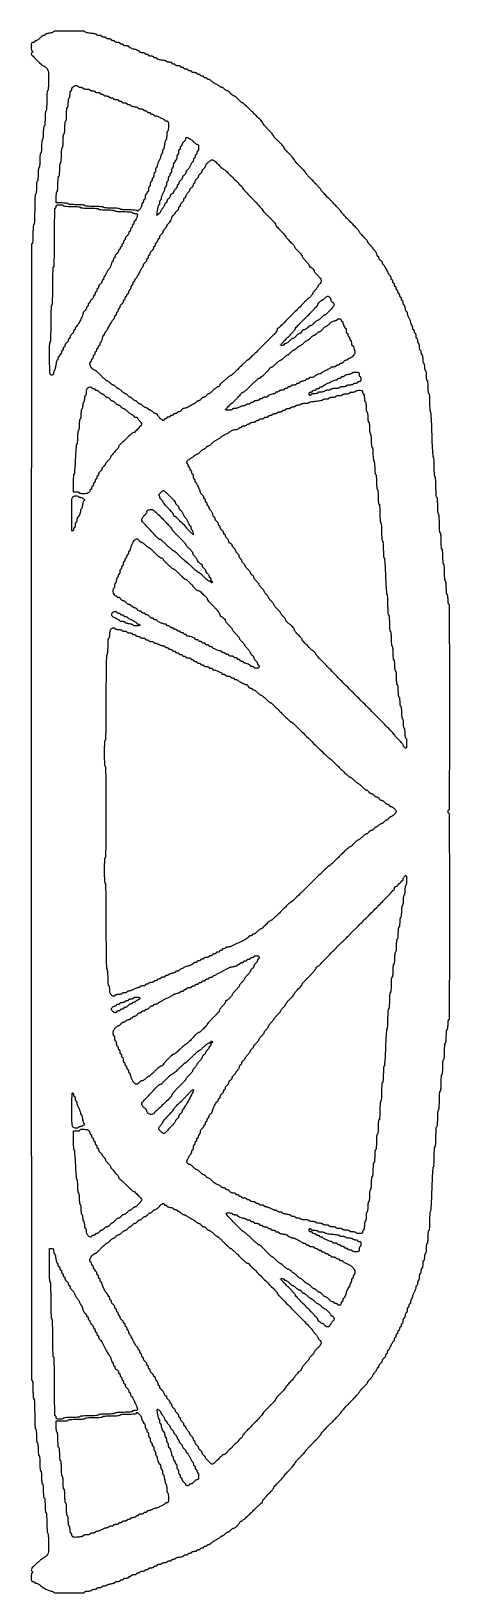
# Model space of a CAD drawing. Extents: x 70 to 555, y 314 to 2123.
import ezdxf

# ---------------------------------------------------------------- set-up
doc = ezdxf.new("R2010")
doc.units = 0

msp = doc.modelspace()

# ---------------------------------------------------------------- linework, layer by layer
for points in [[(95.571314, 2122.115388, -0.161439), (95.115044, 2121.733329, -0.019415), (93.859705, 2121.291861, -0.021495), (92.280319, 2120.877869, -0.016131), (90.512297, 2120.554115, 0.019116), (88.783129, 2120.226801, 0.029628), (87.325487, 2119.800472, 0.029449), (86.250085, 2119.342422, 0.284648), (86, 2118.938727, -0.166508), (85.877343, 2118.580616, -0.095263), (85.530355, 2118.275751, -0.076156), (85.012742, 2118.069671, -0.056781), (84.40121, 2118, 0.11967), (83.602287, 2117.806008, 0.030479), (82.448853, 2117.11875, 0.029295), (81.190277, 2116.14827, 0.026005), (80, 2115, -0.026005), (78.809723, 2113.85173, -0.029295), (77.551147, 2112.88125, -0.030479), (76.397713, 2112.193992, -0.11967), (75.59879, 2112, 0.060662), (74.987407, 2111.925551, 0.079313), (74.469645, 2111.70625, 0.097302), (74.122988, 2111.381402, 0.157245), (74, 2111, -0.191087), (73.848523, 2110.618118, -0.088204), (73.4125, 2110.29375, -0.068025), (72.765418, 2110.073693, -0.048028), (72, 2110, 0.109135), (70.955548, 2109.769279, 0.189635), (70.351695, 2109.135417, 0.084882), (70.065592, 2107.837601, 0.011906), (70, 2105.083333, 0.020541), (70.083999, 2103.039574, 0.035345), (70.34322, 2101.356497, 0.041998), (70.735149, 2100.122029, 0.187865), (71.25, 2099.583333, -0.029131), (71.85747, 2099.255505, -0.260055), (72, 2099, -0.260055), (71.85747, 2098.744495, -0.029131), (71.25, 2098.416667, 0.056387), (70.771947, 2098.124042, 0.055093), (70.367188, 2097.729977, 0.059958), (70.091557, 2097.298948, 0.112766), (70, 2096.898148, 0.196145), (70.604593, 2095.416253, 0.003816), (76.522435, 2089.46255, 0.003848), (82.527365, 2083.603643, 0.193719), (84.026936, 2083, -0.12919), (84.587258, 2082.852766, -0.023806), (85.49939, 2082.278977, -0.024149), (86.527694, 2081.485167, -0.019928), (87.545455, 2080.545455, -0.067817), (88.939835, 2078.711127, -0.086932), (89.648113, 2076.715944, -0.037977), (89.940601, 2073.537799, -0.003964), (90, 2066.045455, -0.006446), (89.935718, 2061.059613, -0.014262), (89.729245, 2057.261364, -0.009374), (89.436233, 2054.386665, -0.379394), (89, 2054, 0.377253), (88.566327, 2053.618495, 0.010159), (88.271851, 2050.889754, 0.014945), (88.064664, 2047.277558, 0.006852), (88, 2042.559017, -0.007657), (87.930284, 2038.006769, -0.013028), (87.714644, 2034.206428, -0.007969), (87.411923, 2031.148471, -0.229563), (87, 2030.5, 0.218668), (86.604297, 2029.904719, 0.011541), (86.29375, 2027.583975, 0.016428), (86.072543, 2024.720183, 0.01106), (86, 2021.440983, -0.009924), (85.932649, 2018.04813, -0.019558), (85.720383, 2015.360246, -0.015837), (85.417036, 2013.34755, -0.362066), (85, 2013, 0.354422), (84.590659, 2012.668156, 0.018695), (84.283598, 2010.889754, 0.021763), (84.068713, 2008.510506, 0.011639), (84, 2005.559017, -0.012539), (83.927367, 2002.663205, -0.018327), (83.70625, 2000.122275, -0.014001), (83.394315, 1998.07843, -0.21256), (83, 1997.5, 0.21256), (82.605685, 1996.92157, 0.014001), (82.29375, 1994.877725, 0.018327), (82.072633, 1992.336795, 0.012539), (82, 1989.440983, -0.011639), (81.931287, 1986.489494, -0.021763), (81.716402, 1984.110246, -0.018695), (81.409341, 1982.331844, -0.354422), (81, 1982, 0.362465), (80.582553, 1981.651608, 0.015687), (80.279412, 1979.625, 0.019442), (80.06728, 1976.918912, 0.009838), (80, 1973.5, -0.009838), (79.93272, 1970.081088, -0.019442), (79.720588, 1967.375, -0.015687), (79.417447, 1965.348392, -0.362465), (79, 1965, 0.358912), (78.586179, 1964.659026, 0.01702), (78.28125, 1962.75, 0.020476), (78.067911, 1960.198174, 0.010616), (78, 1957, -0.010616), (77.932089, 1953.801826, -0.020476), (77.71875, 1951.25, -0.01702), (77.413821, 1949.340974, -0.358912), (77, 1949, 0.354925), (76.590162, 1948.667147, 0.018508), (76.283333, 1946.875, 0.02162), (76.068623, 1944.477527, 0.011522), (76, 1941.5, -0.011522), (75.931377, 1938.522473, -0.02162), (75.716667, 1936.125, -0.018508), (75.409838, 1934.332853, -0.354925), (75, 1934, 0.391747), (74.547335, 1933.581044, 0.005057), (74.264286, 1929.375, 0.01008), (74.06202, 1923.899317, 0.004191), (74, 1916.5, -0.004191), (73.93798, 1909.100683, -0.01008), (73.735714, 1903.625, -0.005057), (73.452665, 1899.418956, -0.391747), (73, 1899, 0.375539), (72.56833, 1898.622551, 0.010792), (72.272727, 1896, 0.015486), (72.064968, 1892.523566, 0.007181), (72, 1888, -0.007181), (71.935032, 1883.476434, -0.015486), (71.727273, 1880, -0.010792), (71.43167, 1877.377449, -0.375539), (71, 1877, 0.413763), (70.501511, 1876.502276, 0.000005), (70.25038, 1712.125, 0.000282), (70.057133, 1509.856089, 0.000098), (70, 1218.5, 0.000098), (70.057133, 927.143911, 0.000282), (70.25038, 724.875, 0.000005), (70.501511, 560.497724, 0.413763), (71, 560, -0.373418), (71.429243, 559.627482, -0.011579), (71.72619, 557.125, -0.016146), (71.934656, 553.802535, -0.007593), (72, 549.5, 0.007593), (72.065344, 545.197465, 0.016146), (72.27381, 541.875, 0.011579), (72.570757, 539.372518, 0.373418), (73, 539, -0.391747), (73.452665, 538.581044, -0.005057), (73.735714, 534.375, -0.01008), (73.93798, 528.899317, -0.004191), (74, 521.5, 0.004191), (74.06202, 514.100683, 0.01008), (74.264286, 508.625, 0.005057), (74.547335, 504.418956, 0.391747), (75, 504, -0.358912), (75.413821, 503.659026, -0.01702), (75.71875, 501.75, -0.020476), (75.932089, 499.198174, -0.010616), (76, 496, 0.010616), (76.067911, 492.801826, 0.020476), (76.28125, 490.25, 0.01702), (76.586179, 488.340974, 0.358912), (77, 488, -0.354925), (77.409838, 487.667147, -0.018508), (77.716667, 485.875, -0.02162), (77.931377, 483.477527, -0.011522), (78, 480.5, 0.011522), (78.068623, 477.522473, 0.02162), (78.283333, 475.125, 0.018508), (78.590162, 473.332853, 0.354925), (79, 473, -0.365646), (79.420765, 472.64481, -0.014491), (79.722222, 470.5, -0.018502), (79.933283, 467.639727, -0.009164), (80, 464, 0.009164), (80.066717, 460.360273, 0.018502), (80.277778, 457.5, 0.014491), (80.579235, 455.35519, 0.365646), (81, 455, -0.354925), (81.409838, 454.667147, -0.018508), (81.716667, 452.875, -0.02162), (81.931377, 450.477527, -0.011522), (82, 447.5, 0.011522), (82.068623, 444.522473, 0.02162), (82.283333, 442.125, 0.018508), (82.590162, 440.332853, 0.354925), (83, 440, -0.358912), (83.413821, 439.659026, -0.01702), (83.71875, 437.75, -0.020476), (83.932089, 435.198174, -0.010616), (84, 432, 0.010616), (84.067911, 428.801826, 0.020476), (84.28125, 426.25, 0.01702), (84.586179, 424.340974, 0.358912), (85, 424, -0.362465), (85.417447, 423.651608, -0.015687), (85.720588, 421.625, -0.019442), (85.93272, 418.918912, -0.009838), (86, 415.5, 0.009838), (86.06728, 412.081088, 0.019442), (86.279412, 409.375, 0.015687), (86.582553, 407.348392, 0.362465), (87, 407, -0.377253), (87.433673, 406.618495, -0.010159), (87.728149, 403.889754, -0.014945), (87.935336, 400.277558, -0.006852), (88, 395.559017, 0.007657), (88.069716, 391.006769, 0.013028), (88.285356, 387.206428, 0.007969), (88.588077, 384.148471, 0.229563), (89, 383.5, -0.231161), (89.415456, 382.841558, -0.007479), (89.716499, 379.634012, -0.012507), (89.930913, 375.638431, -0.00715), (90, 370.807332, -0.003508), (89.944904, 362.954187, -0.043568), (89.644094, 359.989308, -0.106455), (88.865622, 358.14961, -0.0621), (87.25, 356.367571, -0.012998), (86.139614, 355.461715, -0.01705), (85.077708, 354.69684, -0.014628), (84.165365, 354.123753, -0.133293), (83.716667, 354.001221, 0.154824), (83.254146, 353.853691, 0.011246), (82.165415, 353.045671, 0.014882), (80.894318, 351.995045, 0.010682), (79.535811, 350.75, -0.005111), (78.013637, 349.323428, -0.003415), (76.243537, 347.720312, -0.003439), (74.506148, 346.189643, -0.006749), (73.099055, 345, 0.049173), (71.170745, 343.066965, 0.101685), (70.183827, 341.186156, 0.164703), (70.254642, 339.644781, 0.192783), (71.25, 338.583333, -0.029131), (71.85747, 338.255505, -0.260055), (72, 338, -0.260055), (71.85747, 337.744495, -0.029131), (71.25, 337.416667, 0.187865), (70.735149, 336.877971, 0.041998), (70.34322, 335.643503, 0.035345), (70.083999, 333.960426, 0.020541), (70, 331.916667, 0.011906), (70.065592, 329.162399, 0.084882), (70.351695, 327.864583, 0.189635), (70.955548, 327.230721, 0.109135), (72, 327, -0.048028), (72.765418, 326.926307, -0.068025), (73.4125, 326.70625, -0.088204), (73.848523, 326.381882, -0.191087), (74, 326, 0.187497), (74.148393, 325.618192, 0.089364), (74.574148, 325.29375, 0.069187), (75.206578, 325.073763, 0.049189), (75.954545, 325, -0.085777), (76.866857, 324.84233, -0.035974), (78.011643, 324.339063, -0.034246), (79.187011, 323.611032, -0.037664), (80.212751, 322.75, 0.049374), (82.909027, 320.59207, 0.022936), (86.780021, 318.321834, 0.020871), (90.656244, 316.483634, 0.100607), (93.035484, 316, -0.049149), (93.78764, 315.925885, -0.047291), (94.521109, 315.70625, -0.051043), (95.130118, 315.383397, -0.107351), (95.5, 315, 0.257952), (97.195217, 314.046584, 0.001857), (114.063983, 313.983931, 0.001594), (131.044192, 314.038077, 0.412347), (132, 315, -0.295869), (132.251055, 315.387127, -0.04382), (133.175, 315.70625, -0.037669), (134.467056, 315.92761, -0.023598), (136, 316, 0.023598), (137.532944, 316.07239, 0.037669), (138.825, 316.29375, 0.04382), (139.748945, 316.612873, 0.295869), (140, 317, -0.254951), (140.209557, 317.384262, -0.06271), (140.88125, 317.70625, -0.048861), (141.850749, 317.927234, -0.031626), (143, 318, 0.031626), (144.149251, 318.072766, 0.048861), (145.11875, 318.29375, 0.06271), (145.790443, 318.615738, 0.254951), (146, 319, -0.254951), (146.209557, 319.384262, -0.06271), (146.88125, 319.70625, -0.048861), (147.850749, 319.927234, -0.031626), (149, 320, 0.031626), (150.149251, 320.072766, 0.048861), (151.11875, 320.29375, 0.06271), (151.790443, 320.615738, 0.254951), (152, 321, -0.222681), (152.179376, 321.382793, -0.076538), (152.717039, 321.70625, -0.058208), (153.50628, 321.92683, -0.039081), (154.440983, 322, 0.033411), (155.41546, 322.065189, 0.038586), (156.325526, 322.259855, 0.042173), (157.053141, 322.543877, 0.141118), (157.428686, 322.884612, -0.161439), (157.884956, 323.266671, -0.019415), (159.140295, 323.708139, -0.021495), (160.719681, 324.122131, -0.016131), (162.487703, 324.445885, 0.019116), (164.216871, 324.773199, 0.029628), (165.674513, 325.199528, 0.029449), (166.749915, 325.657578, 0.284648), (167, 326.061273, -0.264469), (167.205442, 326.42251, -0.058401), (167.88125, 326.724249, -0.046207), (168.850628, 326.931785, -0.029649), (170, 327, 0.031626), (171.149251, 327.072766, 0.048861), (172.11875, 327.29375, 0.06271), (172.790443, 327.615738, 0.254951), (173, 328, -0.191087), (173.151477, 328.381882, -0.088204), (173.5875, 328.70625, -0.068025), (174.234582, 328.926307, -0.048028), (175, 329, 0.048028), (175.765418, 329.073693, 0.068025), (176.4125, 329.29375, 0.088204), (176.848523, 329.618118, 0.191087), (177, 330, -0.254951), (177.209557, 330.384262, -0.06271), (177.88125, 330.70625, -0.048861), (178.850749, 330.927234, -0.031626), (180, 331, 0.031626), (181.149251, 331.072766, 0.048861), (182.11875, 331.29375, 0.06271), (182.790443, 331.615738, 0.254951), (183, 332, -0.148195), (183.115568, 332.381354, -0.098894), (183.440625, 332.70625, -0.082425), (183.926543, 332.925306, -0.064853), (184.5, 333, 0.064853), (185.073457, 333.074694, 0.082425), (185.559375, 333.29375, 0.098894), (185.884432, 333.618646, 0.148195), (186, 334, -0.254951), (186.209557, 334.384262, -0.06271), (186.88125, 334.70625, -0.048861), (187.850749, 334.927234, -0.031626), (189, 335, 0.031626), (190.149251, 335.072766, 0.048861), (191.11875, 335.29375, 0.06271), (191.790443, 335.615738, 0.254951), (192, 336, -0.191087), (192.151477, 336.381882, -0.088204), (192.5875, 336.70625, -0.068025), (193.234582, 336.926307, -0.048028), (194, 337, 0.048028), (194.765418, 337.073693, 0.068025), (195.4125, 337.29375, 0.088204), (195.848523, 337.618118, 0.191087), (196, 338, -0.254951), (196.209557, 338.384262, -0.06271), (196.88125, 338.70625, -0.048861), (197.850749, 338.927234, -0.031626), (199, 339, 0.031626), (200.149251, 339.072766, 0.048861), (201.11875, 339.29375, 0.06271), (201.790443, 339.615738, 0.254951), (202, 340, -0.191087), (202.151477, 340.381882, -0.088204), (202.5875, 340.70625, -0.068025), (203.234582, 340.926307, -0.048028), (204, 341, 0.048028), (204.765418, 341.073693, 0.068025), (205.4125, 341.29375, 0.088204), (205.848523, 341.618118, 0.191087), (206, 342, -0.254951), (206.209557, 342.384262, -0.06271), (206.88125, 342.70625, -0.048861), (207.850749, 342.927234, -0.031626), (209, 343, 0.031626), (210.149251, 343.072766, 0.048861), (211.11875, 343.29375, 0.06271), (211.790443, 343.615738, 0.254951), (212, 344, -0.191087), (212.151477, 344.381882, -0.088204), (212.5875, 344.70625, -0.068025), (213.234582, 344.926307, -0.048028), (214, 345, 0.048028), (214.765418, 345.073693, 0.068025), (215.4125, 345.29375, 0.088204), (215.848523, 345.618118, 0.191087), (216, 346, -0.222681), (216.179376, 346.382793, -0.076538), (216.717039, 346.70625, -0.058208), (217.50628, 346.92683, -0.039081), (218.440983, 347, 0.037634), (219.42066, 347.073842, 0.041396), (220.346475, 347.29375, 0.045439), (221.093337, 347.615492, 0.130646), (221.5, 348, -0.128561), (221.903211, 348.384387, -0.04604), (222.636189, 348.70625, -0.041947), (223.542916, 348.926129, -0.038534), (224.5, 349, 0.038534), (225.457084, 349.073871, 0.041947), (226.363811, 349.29375, 0.04604), (227.096789, 349.615613, 0.128561), (227.5, 350, -0.130646), (227.906663, 350.384508, -0.045439), (228.653525, 350.70625, -0.041396), (229.57934, 350.926158, -0.037634), (230.559017, 351, 0.039081), (231.49372, 351.07317, 0.058208), (232.282961, 351.29375, 0.076538), (232.820624, 351.617207, 0.222681), (233, 352, -0.191087), (233.151477, 352.381882, -0.088204), (233.5875, 352.70625, -0.068025), (234.234582, 352.926307, -0.048028), (235, 353, 0.041634), (235.765723, 353.063871, 0.061167), (236.4125, 353.255906, 0.08039), (236.851382, 353.537982, 0.212914), (237, 353.871169, -0.304395), (237.251618, 354.246182, -0.022778), (238.46875, 354.681269, -0.025401), (240.083633, 355.088414, -0.016076), (242, 355.405612, 0.017827), (243.916224, 355.729684, 0.027942), (245.53125, 356.157681, 0.026767), (246.732778, 356.621563, 0.295374), (247, 357.034443, -0.232033), (247.181456, 357.404404, -0.072685), (247.734375, 357.716368, -0.055436), (248.542568, 357.929475, -0.036781), (249.5, 358, 0.038131), (250.457356, 358.073116, 0.057076), (251.265625, 358.29375, 0.074992), (251.817169, 358.617064, 0.226478), (252, 359, -0.191087), (252.151477, 359.381882, -0.088204), (252.5875, 359.70625, -0.068025), (253.234582, 359.926307, -0.048028), (254, 360, 0.048028), (254.765418, 360.073693, 0.068025), (255.4125, 360.29375, 0.088204), (255.848523, 360.618118, 0.191087), (256, 361, -0.254951), (256.209557, 361.384262, -0.06271), (256.88125, 361.70625, -0.048861), (257.850749, 361.927234, -0.031626), (259, 362, 0.031626), (260.149251, 362.072766, 0.048861), (261.11875, 362.29375, 0.06271), (261.790443, 362.615738, 0.254951), (262, 363, -0.191087), (262.151477, 363.381882, -0.088204), (262.5875, 363.70625, -0.068025), (263.234582, 363.926307, -0.048028), (264, 364, 0.048028), (264.765418, 364.073693, 0.068025), (265.4125, 364.29375, 0.088204), (265.848523, 364.618118, 0.191087), (266, 365, -0.191087), (266.151477, 365.381882, -0.088204), (266.5875, 365.70625, -0.068025), (267.234582, 365.926307, -0.048028), (268, 366, 0.048028), (268.765418, 366.073693, 0.068025), (269.4125, 366.29375, 0.088204), (269.848523, 366.618118, 0.191087), (270, 367, -0.191087), (270.151477, 367.381882, -0.088204), (270.5875, 367.70625, -0.068025), (271.234582, 367.926307, -0.048028), (272, 368, 0.048028), (272.765418, 368.073693, 0.068025), (273.4125, 368.29375, 0.088204), (273.848523, 368.618118, 0.191087), (274, 369, -0.160289), (274.125502, 369.381426, -0.096675), (274.479607, 369.70625, -0.078271), (275.008301, 369.925629, -0.059344), (275.632705, 370, 0.085935), (276.374461, 370.128434, 0.040803), (277.260883, 370.529036, 0.038856), (278.14329, 371.11183, 0.044458), (278.882705, 371.800973, -0.045272), (279.75271, 372.609192, -0.01769), (281.086015, 373.566579, -0.01734), (282.610672, 374.507005, -0.020642), (284.11224, 375.282519, 0.018751), (285.587582, 376.037437, 0.017631), (287.033569, 376.915469, 0.017915), (288.259031, 377.784424, 0.056422), (288.984684, 378.481546, -0.042696), (289.557221, 379.062543, -0.039643), (290.233833, 379.553954, -0.042102), (290.90887, 379.892401, -0.095436), (291.467457, 380, 0.111796), (292.060035, 380.134173, 0.034438), (292.862576, 380.5875, 0.032529), (293.717205, 381.234592, 0.030542), (294.5, 382, -0.023141), (295.260184, 382.765617, -0.027454), (296.047499, 383.4125, -0.027986), (296.758643, 383.875316, -0.130987), (297.226416, 384, 0.093497), (297.673497, 384.084338, 0.030771), (298.283101, 384.367188, 0.029414), (298.935744, 384.771613, 0.029375), (299.536725, 385.25, -0.006416), (301.75058, 387.184681, -0.027164), (303.150742, 388.251429, -0.046842), (304.180184, 388.818002, -0.102737), (305.056584, 389, 0.185477), (306.370416, 389.504735, 0.015847), (309.019983, 392.049691, 0.016068), (311.500223, 394.756698, 0.179278), (312, 396.105755, -0.171125), (312.120295, 396.446946, -0.094107), (312.461416, 396.737316, -0.074599), (312.969892, 396.933727, -0.054979), (313.570778, 397, 0.175195), (314.550657, 397.354211, 0.005805), (317.757048, 400.084375, 0.010419), (321.488474, 403.476469, 0.006993), (325.616138, 407.5, -0.004259), (329.69991, 411.524533, -0.006631), (333.294238, 414.915625, -0.002448), (336.421341, 417.760383, -0.185396), (337.04536, 418, 0.157912), (337.409467, 418.117934, 0.097168), (337.719575, 418.450417, 0.079084), (337.928944, 418.946971, 0.06037), (338, 419.533333, -0.150947), (338.420507, 420.894487, -0.023623), (340.133574, 423.164351, -0.0167), (343.036765, 426.427187, -0.004176), (347.996231, 431.553193, 0.015591), (349.146487, 432.797707, 0.020164), (350.117643, 434.012114, 0.018315), (350.836147, 435.06776, 0.141172), (351, 435.636526, -0.171811), (351.223261, 436.267075, -0.007376), (352.75434, 438.102084, -0.011881), (354.683918, 440.241545, -0.008112), (356.972222, 442.583333, 0.006133), (359.262855, 444.909016, 0.00921), (361.198264, 446.998559, 0.004734), (362.774289, 448.798257, 0.170445), (362.972222, 449.30538, -0.171531), (363.171069, 449.811686, -0.004761), (364.75434, 451.604144, -0.009258), (366.698718, 453.684825, -0.006163), (369, 456, 0.010533), (371.298509, 458.353165, 0.014863), (373.2375, 460.551217, 0.010964), (374.735354, 462.437153, 0.163761), (375, 463.223508, -0.165928), (375.272163, 464.021053, -0.009626), (376.909375, 466.058238, -0.013774), (379.009787, 468.434917, -0.009637), (381.5, 471, 0.005921), (383.991002, 473.528034, 0.008981), (386.090625, 475.7899, 0.004376), (387.806905, 477.74082, 0.180097), (388, 478.259518, -0.186117), (388.205737, 478.79308, -0.002465), (390.64375, 481.457918, -0.006665), (393.5504, 484.520784, -0.00428), (397, 488, 0.006639), (400.448859, 491.51145, 0.009954), (403.35625, 494.675057, 0.005316), (405.708381, 497.396805, 0.177337), (406, 498.193166, -0.184457), (406.310551, 499.006322, -0.003572), (409.378125, 502.387745, -0.008103), (413.092557, 506.294882, -0.005282), (417.5, 510.689209, 0.004491), (421.907761, 515.069985, 0.006978), (425.621875, 518.934686, 0.002676), (428.727953, 522.294168, 0.187366), (429, 522.994659, -0.182154), (429.263946, 523.69513, -0.003002), (432.084375, 526.867623, -0.007348), (435.475675, 530.526831, -0.004761), (439.5, 534.663484, 0.004141), (443.524561, 538.790133, 0.006456), (446.915625, 542.417949, 0.002335), (449.764933, 545.575694, 0.184405), (450, 546.191386, -0.170699), (450.198967, 546.757205, -0.008612), (451.46875, 548.284782, -0.012988), (453.084327, 550.065906, -0.00897), (455, 552, 0.011102), (456.91535, 553.950328, 0.015545), (458.53125, 555.781386, 0.011817), (459.772933, 557.354028, 0.162586), (460, 558.033866, -0.139651), (460.17563, 558.65042, -0.023148), (460.88125, 559.67895, -0.023863), (461.851361, 560.841744, -0.019106), (463, 562, 0.020192), (464.148571, 563.163228, 0.024812), (465.11875, 564.34096, 0.024469), (465.820744, 565.388219, 0.136232), (466, 566.033914, -0.107518), (466.127195, 566.618585, -0.037328), (466.54548, 567.378738, -0.035026), (467.14635, 568.172945, -0.034152), (467.856953, 568.882705, 0.040891), (468.620026, 569.665667, 0.026189), (469.377116, 570.685857, 0.02628), (470.017917, 571.770763, 0.04381), (470.424341, 572.75, -0.035336), (470.764835, 573.611268, -0.045935), (471.20004, 574.339062, -0.053433), (471.659721, 574.845031, -0.183657), (472.067388, 575, 0.183739), (472.4234, 575.135398, 0.090535), (472.726045, 575.522652, 0.070413), (472.931138, 576.098413, 0.050444), (473, 576.779241, -0.091287), (473.144747, 577.565449, -0.047927), (473.5875, 578.459276, -0.045499), (474.234851, 579.316802, -0.052224), (475, 580, 0.046192), (475.765165, 580.666838, 0.043436), (476.4125, 581.475876, 0.046457), (476.857086, 582.299139, 0.100918), (477, 583, -0.100918), (477.142914, 583.700861, -0.046457), (477.5875, 584.524124, -0.043436), (478.234835, 585.333162, -0.046192), (479, 586, 0.052224), (479.765149, 586.683198, 0.045499), (480.4125, 587.540724, 0.047927), (480.855253, 588.434551, 0.091287), (481, 589.220759, -0.054248), (481.074067, 589.901422, -0.073949), (481.29375, 590.477348, -0.093597), (481.618433, 590.863853, -0.173062), (482, 591, 0.191087), (482.381882, 591.151477, 0.088204), (482.70625, 591.5875, 0.068025), (482.926307, 592.234582, 0.048028), (483, 593, -0.035676), (483.054743, 593.766246, -0.053938), (483.220312, 594.413545, -0.070374), (483.46246, 594.858162, -0.235946), (483.75, 595.003557, 0.252497), (484.144986, 595.219031, 0.010688), (485.014063, 596.619605, 0.016166), (485.987617, 598.394667, 0.010555), (487, 600.5, -0.010555), (488.012383, 602.605333, -0.016166), (488.985937, 604.380395, -0.010688), (489.855014, 605.780969, -0.252497), (490.25, 605.996443, 0.235946), (490.53754, 606.141838, 0.070374), (490.779688, 606.586455, 0.053938), (490.945257, 607.233754, 0.035676), (491, 608, -0.048028), (491.073693, 608.765418, -0.068025), (491.29375, 609.4125, -0.088204), (491.618118, 609.848523, -0.191087), (492, 610, 0.191087), (492.381882, 610.151477, 0.088204), (492.70625, 610.5875, 0.068025), (492.926307, 611.234582, 0.048028), (493, 612, -0.048028), (493.073693, 612.765418, -0.068025), (493.29375, 613.4125, -0.088204), (493.618118, 613.848523, -0.191087), (494, 614, 0.191087), (494.381882, 614.151477, 0.088204), (494.70625, 614.5875, 0.068025), (494.926307, 615.234582, 0.048028), (495, 616, -0.048028), (495.073693, 616.765418, -0.068025), (495.29375, 617.4125, -0.088204), (495.618118, 617.848523, -0.191087), (496, 618, 0.191087), (496.381882, 618.151477, 0.088204), (496.70625, 618.5875, 0.068025), (496.926307, 619.234582, 0.048028), (497, 620, -0.048028), (497.073693, 620.765418, -0.068025), (497.29375, 621.4125, -0.088204), (497.618118, 621.848523, -0.191087), (498, 622, 0.191087), (498.381882, 622.151477, 0.088204), (498.70625, 622.5875, 0.068025), (498.926307, 623.234582, 0.048028), (499, 624, -0.048028), (499.073693, 624.765418, -0.068025), (499.29375, 625.4125, -0.088204), (499.618118, 625.848523, -0.191087), (500, 626, 0.254951), (500.384262, 626.209557, 0.06271), (500.70625, 626.88125, 0.048861), (500.927234, 627.850749, 0.031626), (501, 629, -0.030163), (501.069399, 630.149341, -0.046904), (501.280439, 631.11875, -0.059547), (501.587453, 631.793427, -0.261955), (501.954687, 632, 0.248969), (502.365354, 632.217999, 0.040853), (502.821812, 633.028125, 0.036741), (503.244969, 634.159217, 0.02478), (503.565978, 635.5, -0.023055), (503.882132, 636.840903, -0.034546), (504.290763, 637.971875, -0.037322), (504.726727, 638.788462, -0.256887), (505.111291, 639, 0.2725), (505.45374, 639.201606, 0.054713), (505.738942, 639.88125, 0.043997), (505.935489, 640.850534, 0.028039), (506, 642, -0.031626), (506.072766, 643.149251, -0.048861), (506.29375, 644.11875, -0.06271), (506.615738, 644.790443, -0.254951), (507, 645, 0.191087), (507.381882, 645.151477, 0.088204), (507.70625, 645.5875, 0.068025), (507.926307, 646.234582, 0.048028), (508, 647, -0.048028), (508.073693, 647.765418, -0.068025), (508.29375, 648.4125, -0.088204), (508.618118, 648.848523, -0.191087), (509, 649, 0.222681), (509.382793, 649.179376, 0.076538), (509.70625, 649.717039, 0.058208), (509.92683, 650.50628, 0.039081), (510, 651.440983, -0.037634), (510.073842, 652.42066, -0.041396), (510.29375, 653.346475, -0.045439), (510.615492, 654.093337, -0.130646), (511, 654.5, 0.11012), (511.383504, 654.874059, 0.05052), (511.70625, 655.497715, 0.046631), (511.92591, 656.251926, 0.047589), (512, 657.028601, -0.067431), (512.131636, 658.000242, -0.020286), (512.5875, 659.423933, -0.019929), (513.234469, 660.996507, -0.020403), (514, 662.5, 0.020986), (514.765531, 664.007834, 0.020208), (515.4125, 665.593403, 0.020615), (515.867537, 667.034859, 0.066235), (516, 668.030416, -0.048799), (516.073739, 668.784157, -0.068799), (516.29375, 669.421435, -0.088982), (516.618168, 669.850583, -0.188692), (517, 670, 0.254951), (517.384262, 670.209557, 0.06271), (517.70625, 670.88125, 0.048861), (517.927234, 671.850749, 0.031626), (518, 673, -0.031626), (518.072766, 674.149251, -0.048861), (518.29375, 675.11875, -0.06271), (518.615738, 675.790443, -0.254951), (519, 676, 0.295869), (519.387127, 676.251055, 0.04382), (519.70625, 677.175, 0.037669), (519.92761, 678.467056, 0.023598), (520, 680, -0.023598), (520.07239, 681.532944, -0.037669), (520.29375, 682.825, -0.04382), (520.612873, 683.748945, -0.295869), (521, 684, 0.254951), (521.384262, 684.209557, 0.06271), (521.70625, 684.88125, 0.048861), (521.927234, 685.850749, 0.031626), (522, 687, -0.031626), (522.072766, 688.149251, -0.048861), (522.29375, 689.11875, -0.06271), (522.615738, 689.790443, -0.254951), (523, 690, 0.31052), (523.388512, 690.267028, 0.036969), (523.70625, 691.321875, 0.033738), (523.927717, 692.775243, 0.020945), (524, 694.5, -0.020945), (524.072283, 696.224757, -0.033738), (524.29375, 697.678125, -0.036969), (524.611488, 698.732972, -0.31052), (525, 699, 0.295869), (525.387127, 699.251055, 0.04382), (525.70625, 700.175, 0.037669), (525.92761, 701.467056, 0.023598), (526, 703, -0.023598), (526.07239, 704.532944, -0.037669), (526.29375, 705.825, -0.04382), (526.612873, 706.748945, -0.295869), (527, 707, 0.339565), (527.395008, 707.303225, 0.024068), (527.708333, 708.75, 0.025878), (527.928566, 710.683687, 0.015416), (528, 713, -0.015416), (528.071434, 715.316313, -0.025878), (528.291667, 717.25, -0.024068), (528.604992, 718.696775, -0.339565), (529, 719, 0.354925), (529.409838, 719.332853, 0.018508), (529.716667, 721.125, 0.02162), (529.931377, 723.522473, 0.011522), (530, 726.5, -0.011522), (530.068623, 729.477527, -0.02162), (530.283333, 731.875, -0.018508), (530.590162, 733.667147, -0.354925), (531, 734, 0.375539), (531.43167, 734.377449, 0.010792), (531.727273, 737, 0.015486), (531.935032, 740.476434, 0.007181), (532, 745, -0.007372), (532.062187, 749.217715, -0.012242), (532.25402, 752.76875, -0.00588), (532.517991, 755.686913, -0.384652), (532.86475, 756, 0.394643), (533.226427, 756.338128, 0.001144), (533.687143, 763.417187, 0.005337), (534.111607, 771.568063, 0.003207), (534.450055, 781.25, -0.003284), (534.792294, 790.997242, -0.005167), (535.227639, 799.361875, -0.001578), (535.701312, 806.584454, -0.176247), (536.085305, 807.45, 0.167908), (536.449272, 808.235813, 0.006628), (536.731308, 811.440313, 0.011089), (536.933628, 815.301286, 0.007544), (537, 819.7, -0.006954), (537.064758, 824.356204, -0.015114), (537.272124, 827.925, -0.010355), (537.566954, 830.619763, -0.37672), (538, 831, 0.377473), (538.433932, 831.382029, 0.010078), (538.728261, 834.125, 0.014876), (538.935375, 837.755364, 0.00681), (539, 842.5, -0.00681), (539.064625, 847.244636, -0.014876), (539.271739, 850.875, -0.010078), (539.566068, 853.617971, -0.377473), (540, 854, 0.368182), (540.423469, 854.360727, 0.013538), (540.72352, 856.610246, 0.017744), (540.933731, 859.60645, 0.00864), (541, 863.440983, -0.009825), (541.072193, 867.114385, -0.014948), (541.292846, 870.298201, -0.009784), (541.601718, 872.889062, -0.223356), (542, 873.5, 0.226705), (542.405641, 874.130983, 0.008824), (542.711258, 876.954336, 0.013933), (542.929152, 880.446467, 0.008613), (543, 884.559017, -0.007645), (543.065391, 888.835465, -0.016228), (543.273944, 892.139754, -0.011677), (543.571055, 894.628089, -0.373154), (544, 895, 0.368182), (544.423469, 895.360727, 0.013538), (544.72352, 897.610246, 0.017744), (544.933731, 900.60645, 0.00864), (545, 904.440983, -0.009825), (545.072193, 908.114385, -0.014948), (545.292846, 911.298201, -0.009784), (545.601718, 913.889062, -0.223356), (546, 914.5, 0.218668), (546.395703, 915.095281, 0.011541), (546.70625, 917.416025, 0.016428), (546.927457, 920.279817, 0.01106), (547, 923.559017, -0.009924), (547.067351, 926.95187, -0.019558), (547.279617, 929.639754, -0.015837), (547.582964, 931.65245, -0.362066), (548, 932, 0.368504), (548.423816, 932.361438, 0.013417), (548.723684, 934.625, 0.017647), (548.933788, 937.639392, 0.008575), (549, 941.5, -0.008575), (549.066212, 945.360608, -0.017647), (549.276316, 948.375, -0.013417), (549.576184, 950.638562, -0.368504), (550, 951, 0.358912), (550.413821, 951.340974, 0.01702), (550.71875, 953.25, 0.020476), (550.932089, 955.801826, 0.010616), (551, 959, -0.010616), (551.067911, 962.198174, -0.020476), (551.28125, 964.75, -0.01702), (551.586179, 966.659026, -0.358912), (552, 967, 0.332234), (552.391033, 967.292067, 0.026982), (552.70625, 968.615625, 0.027868), (552.927854, 970.39166, 0.017105), (553, 972.5, -0.017105), (553.072146, 974.60834, -0.027868), (553.29375, 976.384375, -0.026982), (553.608967, 977.707933, -0.332234), (554, 978, 0.411606), (554.491872, 978.487509, 0.000135), (554.747908, 1008.125, 0.001543), (554.942265, 1044.920337, 0.000549), (555, 1097.5, 0.000549), (554.942265, 1150.079663, 0.001543), (554.747908, 1186.875, 0.000135), (554.491872, 1216.512491, 0.411606), (554, 1217, -0.191087), (553.618118, 1217.151477, -0.088204), (553.29375, 1217.5875, -0.068025), (553.073693, 1218.234582, -0.048028), (553, 1219, -0.048028), (553.073693, 1219.765418, -0.068025), (553.29375, 1220.4125, -0.088204), (553.618118, 1220.848523, -0.191087), (554, 1221, 0.411595), (554.491839, 1221.487457, 0.000136), (554.747899, 1251, 0.001549), (554.942262, 1287.641833, 0.000551), (555, 1340, 0.000551), (554.942262, 1392.358167, 0.001549), (554.747899, 1429, 0.000136), (554.491839, 1458.512543, 0.411595), (554, 1459, -0.332234), (553.608967, 1459.292067, -0.026982), (553.29375, 1460.615625, -0.027868), (553.072146, 1462.39166, -0.017105), (553, 1464.5, 0.017105), (552.927854, 1466.60834, 0.027868), (552.70625, 1468.384375, 0.026982), (552.391033, 1469.707933, 0.332234), (552, 1470, -0.358912), (551.586179, 1470.340974, -0.01702), (551.28125, 1472.25, -0.020476), (551.067911, 1474.801826, -0.010616), (551, 1478, 0.010616), (550.932089, 1481.198174, 0.020476), (550.71875, 1483.75, 0.01702), (550.413821, 1485.659026, 0.358912), (550, 1486, -0.368182), (549.576531, 1486.360727, -0.013538), (549.27648, 1488.610246, -0.017744), (549.066269, 1491.60645, -0.00864), (549, 1495.440983, 0.009825), (548.927807, 1499.114385, 0.014948), (548.707154, 1502.298201, 0.009784), (548.398282, 1504.889062, 0.223356), (548, 1505.5, -0.218668), (547.604297, 1506.095281, -0.011541), (547.29375, 1508.416025, -0.016428), (547.072543, 1511.279817, -0.01106), (547, 1514.559017, 0.009924), (546.932649, 1517.95187, 0.019558), (546.720383, 1520.639754, 0.015837), (546.417036, 1522.65245, 0.362066), (546, 1523, -0.368504), (545.576184, 1523.361438, -0.013417), (545.276316, 1525.625, -0.017647), (545.066212, 1528.639392, -0.008575), (545, 1532.5, 0.008575), (544.933788, 1536.360608, 0.017647), (544.723684, 1539.375, 0.013417), (544.423816, 1541.638562, 0.368504), (544, 1542, -0.373154), (543.571055, 1542.371911, -0.011677), (543.273944, 1544.860246, -0.016228), (543.065391, 1548.164535, -0.007645), (543, 1552.440983, 0.008613), (542.929152, 1556.553533, 0.013933), (542.711258, 1560.045664, 0.008824), (542.405641, 1562.869017, 0.226705), (542, 1563.5, -0.223356), (541.601718, 1564.110938, -0.009784), (541.292846, 1566.701799, -0.014948), (541.072193, 1569.885615, -0.009825), (541, 1573.559017, 0.00864), (540.933731, 1577.39355, 0.017744), (540.72352, 1580.389754, 0.013538), (540.423469, 1582.639273, 0.368182), (540, 1583, -0.377253), (539.566327, 1583.381505, -0.010159), (539.271851, 1586.110246, -0.014945), (539.064664, 1589.722442, -0.006852), (539, 1594.440983, 0.007657), (538.930284, 1598.993231, 0.013028), (538.714644, 1602.793572, 0.007969), (538.411923, 1605.851529, 0.229563), (538, 1606.5, -0.22761), (537.592374, 1607.136474, -0.008556), (537.28766, 1610.030004, -0.01365), (537.070489, 1613.61461, -0.008303), (537, 1617.859017, 0.007967), (536.933324, 1622.043423, 0.011634), (536.730202, 1625.723899, 0.007225), (536.446509, 1628.77053, 0.166828), (536.081539, 1629.55, -0.177091), (535.696128, 1630.417765, -0.001532), (535.221308, 1637.785, -0.005098), (534.785228, 1646.311042, -0.003236), (534.442845, 1656.25, 0.003132), (534.104768, 1666.123667, 0.005213), (533.681172, 1674.435937, 0.001092), (533.221467, 1681.66276, 0.395096), (532.861306, 1682, -0.383104), (532.516291, 1682.309825, -0.006382), (532.253009, 1685.084375, -0.01277), (532.061944, 1688.47402, -0.007693), (532, 1692.5, 0.007593), (531.934656, 1696.802535, 0.016146), (531.72619, 1700.125, 0.011579), (531.429243, 1702.627482, 0.373418), (531, 1703, -0.354925), (530.590162, 1703.332853, -0.018508), (530.283333, 1705.125, -0.02162), (530.068623, 1707.522473, -0.011522), (530, 1710.5, 0.011522), (529.931377, 1713.477527, 0.02162), (529.716667, 1715.875, 0.018508), (529.409838, 1717.667147, 0.354925), (529, 1718, -0.339565), (528.604992, 1718.303225, -0.024068), (528.291667, 1719.75, -0.025878), (528.071434, 1721.683687, -0.015416), (528, 1724, 0.015416), (527.928566, 1726.316313, 0.025878), (527.708333, 1728.25, 0.024068), (527.395008, 1729.696775, 0.339565), (527, 1730, -0.295869), (526.612873, 1730.251055, -0.04382), (526.29375, 1731.175, -0.037669), (526.07239, 1732.467056, -0.023598), (526, 1734, 0.023598), (525.92761, 1735.532944, 0.037669), (525.70625, 1736.825, 0.04382), (525.387127, 1737.748945, 0.295869), (525, 1738, -0.322437), (524.610183, 1738.280551, -0.031449), (524.29375, 1739.46875, -0.03053), (524.072205, 1741.083446, -0.01883), (524, 1743, 0.01883), (523.927795, 1744.916554, 0.03053), (523.70625, 1746.53125, 0.031449), (523.389817, 1747.719449, 0.322437), (523, 1748, -0.226478), (522.617064, 1748.182831, -0.074992), (522.29375, 1748.734375, -0.057076), (522.073116, 1749.542644, -0.038131), (522, 1750.5, 0.038131), (521.926884, 1751.457356, 0.057076), (521.70625, 1752.265625, 0.074992), (521.382936, 1752.817169, 0.226478), (521, 1753, -0.295869), (520.612873, 1753.251055, -0.04382), (520.29375, 1754.175, -0.037669), (520.07239, 1755.467056, -0.023598), (520, 1757, 0.023598), (519.92761, 1758.532944, 0.037669), (519.70625, 1759.825, 0.04382), (519.387127, 1760.748945, 0.295869), (519, 1761, -0.254951), (518.615738, 1761.209557, -0.06271), (518.29375, 1761.88125, -0.048861), (518.072766, 1762.850749, -0.031626), (518, 1764, 0.031626), (517.927234, 1765.149251, 0.048861), (517.70625, 1766.11875, 0.06271), (517.384262, 1766.790443, 0.254951), (517, 1767, -0.254951), (516.615738, 1767.209557, -0.06271), (516.29375, 1767.88125, -0.048861), (516.072766, 1768.850749, -0.031626), (516, 1770, 0.031626), (515.927234, 1771.149251, 0.048861), (515.70625, 1772.11875, 0.06271), (515.384262, 1772.790443, 0.254951), (515, 1773, -0.191087), (514.618118, 1773.151477, -0.088204), (514.29375, 1773.5875, -0.068025), (514.073693, 1774.234582, -0.048028), (514, 1775, 0.048028), (513.926307, 1775.765418, 0.068025), (513.70625, 1776.4125, 0.088204), (513.381882, 1776.848523, 0.191087), (513, 1777, -0.222681), (512.617207, 1777.179376, -0.076538), (512.29375, 1777.717039, -0.058208), (512.07317, 1778.50628, -0.039081), (512, 1779.440983, 0.037634), (511.926158, 1780.42066, 0.041396), (511.70625, 1781.346475, 0.045439), (511.384508, 1782.093337, 0.130646), (511, 1782.5, -0.11012), (510.616496, 1782.874059, -0.05052), (510.29375, 1783.497715, -0.046631), (510.07409, 1784.251926, -0.047589), (510, 1785.028601, 0.067431), (509.868364, 1786.000242, 0.020286), (509.4125, 1787.423933, 0.019929), (508.765531, 1788.996507, 0.020403), (508, 1790.5, -0.020986), (507.234469, 1792.007834, -0.020208), (506.5875, 1793.593403, -0.020615), (506.132463, 1795.034859, -0.066235), (506, 1796.030416, 0.044356), (505.932983, 1796.784368, 0.064183), (505.73207, 1797.421435, 0.084025), (505.43648, 1797.852253, 0.203178), (505.087898, 1798, -0.271692), (504.693911, 1798.231149, -0.032949), (504.245211, 1799.175, -0.031813), (503.825121, 1800.467322, -0.020833), (503.5, 1802, 0.020833), (503.174879, 1803.532678, 0.031813), (502.754789, 1804.825, 0.032949), (502.306089, 1805.768851, 0.271692), (501.912102, 1806, -0.240993), (501.562263, 1806.179015, -0.068865), (501.26793, 1806.734375, -0.05283), (501.066517, 1807.542453, -0.034691), (501, 1808.5, 0.038131), (500.926884, 1809.457356, 0.057076), (500.70625, 1810.265625, 0.074992), (500.382936, 1810.817169, 0.226478), (500, 1811, -0.191087), (499.618118, 1811.151477, -0.088204), (499.29375, 1811.5875, -0.068025), (499.073693, 1812.234582, -0.048028), (499, 1813, 0.048028), (498.926307, 1813.765418, 0.068025), (498.70625, 1814.4125, 0.088204), (498.381882, 1814.848523, 0.191087), (498, 1815, -0.191087), (497.618118, 1815.151477, -0.088204), (497.29375, 1815.5875, -0.068025), (497.073693, 1816.234582, -0.048028), (497, 1817, 0.048028), (496.926307, 1817.765418, 0.068025), (496.70625, 1818.4125, 0.088204), (496.381882, 1818.848523, 0.191087), (496, 1819, -0.191087), (495.618118, 1819.151477, -0.088204), (495.29375, 1819.5875, -0.068025), (495.073693, 1820.234582, -0.048028), (495, 1821, 0.048028), (494.926307, 1821.765418, 0.068025), (494.70625, 1822.4125, 0.088204), (494.381882, 1822.848523, 0.191087), (494, 1823, -0.191087), (493.618118, 1823.151477, -0.088204), (493.29375, 1823.5875, -0.068025), (493.073693, 1824.234582, -0.048028), (493, 1825, 0.048028), (492.926307, 1825.765418, 0.068025), (492.70625, 1826.4125, 0.088204), (492.381882, 1826.848523, 0.191087), (492, 1827, -0.191087), (491.618118, 1827.151477, -0.088204), (491.29375, 1827.5875, -0.068025), (491.073693, 1828.234582, -0.048028), (491, 1829, 0.048028), (490.926307, 1829.765418, 0.068025), (490.70625, 1830.4125, 0.088204), (490.381882, 1830.848523, 0.191087), (490, 1831, -0.191087), (489.618118, 1831.151477, -0.088204), (489.29375, 1831.5875, -0.068025), (489.073693, 1832.234582, -0.048028), (489, 1833, 0.048028), (488.926307, 1833.765418, 0.068025), (488.70625, 1834.4125, 0.088204), (488.381882, 1834.848523, 0.191087), (488, 1835, -0.184457), (487.61825, 1835.145793, -0.090315), (487.29375, 1835.563021, -0.070178), (487.073823, 1836.183242, -0.050201), (487, 1836.916667, 0.038216), (486.941974, 1837.674731, 0.04593), (486.768888, 1838.368229, 0.052253), (486.515628, 1838.90508, 0.157494), (486.213236, 1839.166667, -0.152675), (485.792271, 1839.523955, -0.00791), (484.853824, 1841.060777, -0.011947), (483.795739, 1842.959075, -0.008343), (482.690268, 1845.146617, 0.01152), (481.534369, 1847.398303, 0.013166), (480.323945, 1849.494628, 0.012362), (479.210956, 1851.213248, 0.069778), (478.477032, 1852.019062, -0.048596), (477.911876, 1852.589262, -0.041617), (477.433878, 1853.28697, -0.043619), (477.106222, 1854.000871, -0.085987), (477, 1854.613971, 0.114395), (476.857598, 1855.228242, 0.049226), (476.4125, 1855.947784, 0.045227), (475.765141, 1856.652873, 0.044885), (475, 1857.232073, -0.056806), (474.234966, 1857.840341, -0.049758), (473.5875, 1858.631033, -0.052496), (473.145899, 1859.475543, -0.094507), (473, 1860.240547, 0.053794), (472.927371, 1860.913659, 0.073542), (472.711847, 1861.483161, 0.093269), (472.393366, 1861.865441, 0.174281), (472.019052, 1862, -0.208889), (471.595406, 1862.185065, -0.051049), (471.126815, 1862.807812, -0.04368), (470.690945, 1863.697021, -0.031611), (470.359151, 1864.75, 0.041392), (469.964761, 1865.921293, 0.028923), (469.339111, 1867.167268, 0.0293), (468.594472, 1868.299455, 0.052398), (467.840099, 1869.117295, -0.020684), (467.135595, 1869.790126, -0.025625), (466.540529, 1870.474387, -0.025387), (466.110137, 1871.085242, -0.141693), (466, 1871.466086, 0.164109), (465.858279, 1871.886245, 0.013308), (465.11875, 1872.805915, 0.016796), (464.149157, 1873.873241, 0.012099), (463, 1875, -0.019106), (461.851361, 1876.158256, -0.023863), (460.88125, 1877.32105, -0.023148), (460.17563, 1878.34958, -0.139651), (460, 1878.966134, 0.162586), (459.772933, 1879.645972, 0.011817), (458.53125, 1881.218614, 0.015545), (456.91535, 1883.049672, 0.011102), (455, 1885, -0.010578), (453.084572, 1886.946322, -0.014934), (451.46875, 1888.765089, -0.011025), (450.220674, 1890.326069, -0.164566), (450, 1890.978386, 0.183309), (449.728646, 1891.693669, 0.003213), (446.915625, 1894.826817, 0.007638), (443.524275, 1898.443075, 0.00496), (439.5, 1902.523186, -0.004756), (435.475649, 1906.600054, -0.007348), (432.084375, 1910.206155, -0.002983), (429.262243, 1913.334112, -0.184057), (429, 1914.022373, 0.185927), (428.733189, 1914.715085, 0.002546), (425.621875, 1918.119786, 0.006778), (421.907792, 1922.034933, 0.004358), (417.5, 1926.478822, -0.004519), (413.092275, 1930.925512, -0.00701), (409.378125, 1934.849449, -0.002718), (406.275014, 1938.258302, -0.185341), (406, 1938.974731, 0.180637), (405.738083, 1939.676056, 0.00418), (403.35625, 1942.374262, 0.008766), (400.449128, 1945.500531, 0.005765), (397, 1949, -0.005871), (393.550905, 1952.500911, -0.008911), (390.64375, 1955.63168, -0.004313), (388.265626, 1958.332577, -0.180242), (388, 1959.045498, 0.177783), (387.751338, 1959.722734, 0.008034), (386.090625, 1961.616804, 0.012613), (383.990512, 1963.821372, 0.008615), (381.5, 1966.222871, -0.010853), (379.009924, 1968.645547, -0.01536), (376.909375, 1970.915331, -0.011407), (375.288174, 1972.867015, -0.169174), (375, 1973.694347, 0.161343), (374.72598, 1974.521429, 0.011932), (373.2375, 1976.424653, 0.01561), (371.298396, 1978.640903, 0.011174), (369, 1981, -0.01003), (366.698914, 1983.351068, -0.014152), (364.752136, 1985.542731, -0.010262), (363.23931, 1987.423231, -0.158796), (362.96472, 1988.19462, 0.165122), (362.684446, 1988.952277, 0.011417), (361.187667, 1990.713405, 0.015274), (359.252257, 1992.758649, 0.010843), (356.96472, 1994.936119, -0.009003), (354.678665, 1997.096193, -0.013108), (352.749285, 1999.087893, -0.008603), (351.22892, 2000.800225, -0.176745), (350.990292, 2001.436119, 0.166213), (350.756902, 2002.09898, 0.00625), (349.076912, 2004.174545, 0.010687), (346.977891, 2006.595327, 0.007254), (344.490292, 2009.264459, -0.007259), (342.003373, 2011.932918, -0.010717), (339.906523, 2014.351584, -0.006232), (338.228217, 2016.4255, -0.168541), (338, 2017.083303, 0.200753), (337.402101, 2018.512425, 0.001195), (327.010187, 2028.709328, 0.00185), (316.812292, 2038.594677, 0.115569), (314.667541, 2039.868725, -0.093701), (314.020365, 2040.216216, -0.01122), (312.775337, 2041.269262, -0.013051), (311.342672, 2042.605512, -0.010383), (309.865523, 2044.118725, 0.015438), (308.384929, 2045.605112, 0.020366), (306.941969, 2046.859876, 0.018239), (305.685912, 2047.792237, 0.151666), (305.016733, 2048, -0.137088), (304.378394, 2048.178369, -0.024141), (303.335913, 2048.88125, -0.024575), (302.161967, 2049.851412, -0.019917), (301, 2051, 0.022526), (299.826, 2052.148438, 0.026729), (298.615995, 2053.11875, 0.027097), (297.527212, 2053.813981, 0.129236), (296.819549, 2054, -0.11021), (296.188882, 2054.14072, -0.044503), (295.422869, 2054.5875, -0.041233), (294.653428, 2055.234779, -0.041141), (294, 2056, 0.050628), (293.321169, 2056.765148, 0.045009), (292.476612, 2057.4125, 0.047617), (291.601693, 2057.855671, 0.093696), (290.838258, 2058, -0.051213), (290.135628, 2058.072157, -0.048103), (289.44666, 2058.285889, -0.05164), (288.871447, 2058.600224, -0.103848), (288.516539, 2058.97324, 0.099004), (288.070951, 2059.450646, 0.015729), (287.002648, 2060.167541, 0.016905), (285.6711, 2060.940179, 0.014079), (284.207522, 2061.672267, -0.020158), (282.669472, 2062.465119, -0.017181), (281.114004, 2063.420139, -0.017524), (279.75842, 2064.387976, -0.046033), (278.882705, 2065.199027, 0.044458), (278.14329, 2065.88817, 0.038856), (277.260883, 2066.470964, 0.040803), (276.374461, 2066.871566, 0.085935), (275.632705, 2067, -0.059344), (275.008301, 2067.074371, -0.078271), (274.479607, 2067.29375, -0.096675), (274.125502, 2067.618574, -0.160289), (274, 2068, 0.191087), (273.848523, 2068.381882, 0.088204), (273.4125, 2068.70625, 0.068025), (272.765418, 2068.926307, 0.048028), (272, 2069, -0.048028), (271.234582, 2069.073693, -0.068025), (270.5875, 2069.29375, -0.088204), (270.151477, 2069.618118, -0.191087), (270, 2070, 0.191087), (269.848523, 2070.381882, 0.088204), (269.4125, 2070.70625, 0.068025), (268.765418, 2070.926307, 0.048028), (268, 2071, -0.048028), (267.234582, 2071.073693, -0.068025), (266.5875, 2071.29375, -0.088204), (266.151477, 2071.618118, -0.191087), (266, 2072, 0.191087), (265.848523, 2072.381882, 0.088204), (265.4125, 2072.70625, 0.068025), (264.765418, 2072.926307, 0.048028), (264, 2073, -0.048028), (263.234582, 2073.073693, -0.068025), (262.5875, 2073.29375, -0.088204), (262.151477, 2073.618118, -0.191087), (262, 2074, 0.254951), (261.790443, 2074.384262, 0.06271), (261.11875, 2074.70625, 0.048861), (260.149251, 2074.927234, 0.031626), (259, 2075, -0.031626), (257.850749, 2075.072766, -0.048861), (256.88125, 2075.29375, -0.06271), (256.209557, 2075.615738, -0.254951), (256, 2076, 0.191087), (255.848523, 2076.381882, 0.088204), (255.4125, 2076.70625, 0.068025), (254.765418, 2076.926307, 0.048028), (254, 2077, -0.048028), (253.234582, 2077.073693, -0.068025), (252.5875, 2077.29375, -0.088204), (252.151477, 2077.618118, -0.191087), (252, 2078, 0.226478), (251.817169, 2078.382936, 0.074992), (251.265625, 2078.70625, 0.057076), (250.457356, 2078.926884, 0.038131), (249.5, 2079, -0.038131), (248.542644, 2079.073116, -0.057076), (247.734375, 2079.29375, -0.074992), (247.182831, 2079.617064, -0.226478), (247, 2080, 0.191087), (246.848523, 2080.381882, 0.088204), (246.4125, 2080.70625, 0.068025), (245.765418, 2080.926307, 0.048028), (245, 2081, -0.048028), (244.234582, 2081.073693, -0.068025), (243.5875, 2081.29375, -0.088204), (243.151477, 2081.618118, -0.191087), (243, 2082, 0.254951), (242.790443, 2082.384262, 0.06271), (242.11875, 2082.70625, 0.048861), (241.149251, 2082.927234, 0.031626), (240, 2083, -0.031626), (238.850749, 2083.072766, -0.048861), (237.88125, 2083.29375, -0.06271), (237.209557, 2083.615738, -0.254951), (237, 2084, 0.191087), (236.848523, 2084.381882, 0.088204), (236.4125, 2084.70625, 0.068025), (235.765418, 2084.926307, 0.048028), (235, 2085, -0.048028), (234.234582, 2085.073693, -0.068025), (233.5875, 2085.29375, -0.088204), (233.151477, 2085.618118, -0.191087), (233, 2086, 0.254951), (232.790443, 2086.384262, 0.06271), (232.11875, 2086.70625, 0.048861), (231.149251, 2086.927234, 0.031626), (230, 2087, -0.027913), (228.850526, 2087.06422, -0.043821), (227.88125, 2087.259903, -0.054416), (227.201284, 2087.543804, -0.273141), (227, 2087.884777, 0.312591), (226.736166, 2088.265553, 0.020137), (225.384375, 2088.711509, 0.02366), (223.60813, 2089.129423, 0.014868), (221.5, 2089.456733, -0.015598), (219.391932, 2089.787187, -0.024745), (217.615625, 2090.214666, -0.021775), (216.271886, 2090.673714, -0.308806), (216, 2091.071956, 0.20286), (215.849929, 2091.426623, 0.084139), (215.4125, 2091.727387, 0.064282), (214.76559, 2091.931807, 0.044448), (214, 2092, -0.048028), (213.234582, 2092.073693, -0.068025), (212.5875, 2092.29375, -0.088204), (212.151477, 2092.618118, -0.191087), (212, 2093, 0.254951), (211.790443, 2093.384262, 0.06271), (211.11875, 2093.70625, 0.048861), (210.149251, 2093.927234, 0.031626), (209, 2094, -0.031626), (207.850749, 2094.072766, -0.048861), (206.88125, 2094.29375, -0.06271), (206.209557, 2094.615738, -0.254951), (206, 2095, 0.191087), (205.848523, 2095.381882, 0.088204), (205.4125, 2095.70625, 0.068025), (204.765418, 2095.926307, 0.048028), (204, 2096, -0.048028), (203.234582, 2096.073693, -0.068025), (202.5875, 2096.29375, -0.088204), (202.151477, 2096.618118, -0.191087), (202, 2097, 0.254951), (201.790443, 2097.384262, 0.06271), (201.11875, 2097.70625, 0.048861), (200.149251, 2097.927234, 0.031626), (199, 2098, -0.023593), (197.84975, 2098.054307, -0.037521), (196.878958, 2098.220313, -0.043455), (196.183099, 2098.459613, -0.293605), (195.992198, 2098.75, 0.261475), (195.56425, 2099.494143, 0.018319), (193.374203, 2100.692739, 0.024671), (191.060253, 2101.711676, 0.091621), (189.5, 2102, -0.091621), (187.939747, 2102.288324, -0.024671), (185.625797, 2103.307261, -0.018319), (183.43575, 2104.505857, -0.261475), (183.007802, 2105.25, 0.293605), (182.816901, 2105.540387, 0.043455), (182.121042, 2105.779687, 0.037521), (181.15025, 2105.945693, 0.023593), (180, 2106, -0.031626), (178.850749, 2106.072766, -0.048861), (177.88125, 2106.29375, -0.06271), (177.209557, 2106.615738, -0.254951), (177, 2107, 0.191087), (176.848523, 2107.381882, 0.088204), (176.4125, 2107.70625, 0.068025), (175.765418, 2107.926307, 0.048028), (175, 2108, -0.048028), (174.234582, 2108.073693, -0.068025), (173.5875, 2108.29375, -0.088204), (173.151477, 2108.618118, -0.191087), (173, 2109, 0.254951), (172.790443, 2109.384262, 0.06271), (172.11875, 2109.70625, 0.048861), (171.149251, 2109.927234, 0.031626), (170, 2110, -0.031626), (168.850749, 2110.072766, -0.048861), (167.88125, 2110.29375, -0.06271), (167.209557, 2110.615738, -0.254951), (167, 2111, 0.191087), (166.848523, 2111.381882, 0.088204), (166.4125, 2111.70625, 0.068025), (165.765418, 2111.926307, 0.048028), (165, 2112, -0.048028), (164.234582, 2112.073693, -0.068025), (163.5875, 2112.29375, -0.088204), (163.151477, 2112.618118, -0.191087), (163, 2113, 0.254951), (162.790443, 2113.384262, 0.06271), (162.11875, 2113.70625, 0.048861), (161.149251, 2113.927234, 0.031626), (160, 2114, -0.031626), (158.850749, 2114.072766, -0.048861), (157.88125, 2114.29375, -0.06271), (157.209557, 2114.615738, -0.254951), (157, 2115, 0.226478), (156.817169, 2115.382936, 0.074992), (156.265625, 2115.70625, 0.057076), (155.457356, 2115.926884, 0.038131), (154.5, 2116, -0.038131), (153.542644, 2116.073116, -0.057076), (152.734375, 2116.29375, -0.074992), (152.182831, 2116.617064, -0.226478), (152, 2117, 0.254951), (151.790443, 2117.384262, 0.06271), (151.11875, 2117.70625, 0.048861), (150.149251, 2117.927234, 0.031626), (149, 2118, -0.029059), (147.850593, 2118.066857, -0.045402), (146.88125, 2118.270369, -0.057067), (146.204089, 2118.566051, -0.267384), (146, 2118.920406, 0.326325), (145.712174, 2119.314456, 0.016406), (144.086541, 2119.775357, 0.02109), (141.983074, 2120.204575, 0.013109), (139.486098, 2120.538392, -0.011645), (136.950925, 2120.869765, -0.016722), (134.725527, 2121.290149, -0.012544), (132.932151, 2121.738971, -0.188927), (132.427081, 2122.117986, 0.258501), (130.96704, 2122.937155, 0.001359), (113.99922, 2122.982086, 0.001359), (97.031473, 2122.934759, 0.258464)], [(124.5, 2059, 0.130646), (124.906663, 2058.615492, 0.045439), (125.653525, 2058.29375, 0.041396), (126.57934, 2058.073842, 0.037634), (127.559017, 2058, -0.039081), (128.49372, 2057.92683, -0.058208), (129.282961, 2057.70625, -0.076538), (129.820624, 2057.382793, -0.222681), (130, 2057, 0.295869), (130.251055, 2056.612873, 0.04382), (131.175, 2056.29375, 0.037669), (132.467056, 2056.07239, 0.023598), (134, 2056, -0.023598), (135.532944, 2055.92761, -0.037669), (136.825, 2055.70625, -0.04382), (137.748945, 2055.387127, -0.295869), (138, 2055, 0.254951), (138.209557, 2054.615738, 0.06271), (138.88125, 2054.29375, 0.048861), (139.850749, 2054.072766, 0.031626), (141, 2054, -0.031626), (142.149251, 2053.927234, -0.048861), (143.11875, 2053.70625, -0.06271), (143.790443, 2053.384262, -0.254951), (144, 2053, 0.254951), (144.209557, 2052.615738, 0.06271), (144.88125, 2052.29375, 0.048861), (145.850749, 2052.072766, 0.031626), (147, 2052, -0.031626), (148.149251, 2051.927234, -0.048861), (149.11875, 2051.70625, -0.06271), (149.790443, 2051.384262, -0.254951), (150, 2051, 0.191087), (150.151477, 2050.618118, 0.088204), (150.5875, 2050.29375, 0.068025), (151.234582, 2050.073693, 0.048028), (152, 2050, -0.048028), (152.765418, 2049.926307, -0.068025), (153.4125, 2049.70625, -0.088204), (153.848523, 2049.381882, -0.191087), (154, 2049, 0.254951), (154.209557, 2048.615738, 0.06271), (154.88125, 2048.29375, 0.048861), (155.850749, 2048.072766, 0.031626), (157, 2048, -0.031626), (158.149251, 2047.927234, -0.048861), (159.11875, 2047.70625, -0.06271), (159.790443, 2047.384262, -0.254951), (160, 2047, 0.226478), (160.182831, 2046.617064, 0.074992), (160.734375, 2046.29375, 0.057076), (161.542644, 2046.073116, 0.038131), (162.5, 2046, -0.038131), (163.457356, 2045.926884, -0.057076), (164.265625, 2045.70625, -0.074992), (164.817169, 2045.382936, -0.226478), (165, 2045, 0.254951), (165.209557, 2044.615738, 0.06271), (165.88125, 2044.29375, 0.048861), (166.850749, 2044.072766, 0.031626), (168, 2044, -0.031626), (169.149251, 2043.927234, -0.048861), (170.11875, 2043.70625, -0.06271), (170.790443, 2043.384262, -0.254951), (171, 2043, 0.191087), (171.151477, 2042.618118, 0.088204), (171.5875, 2042.29375, 0.068025), (172.234582, 2042.073693, 0.048028), (173, 2042, -0.048028), (173.765418, 2041.926307, -0.068025), (174.4125, 2041.70625, -0.088204), (174.848523, 2041.381882, -0.191087), (175, 2041, 0.254951), (175.209557, 2040.615738, 0.06271), (175.88125, 2040.29375, 0.048861), (176.850749, 2040.072766, 0.031626), (178, 2040, -0.031626), (179.149251, 2039.927234, -0.048861), (180.11875, 2039.70625, -0.06271), (180.790443, 2039.384262, -0.254951), (181, 2039, 0.191087), (181.151477, 2038.618118, 0.088204), (181.5875, 2038.29375, 0.068025), (182.234582, 2038.073693, 0.048028), (183, 2038, -0.041494), (183.76573, 2037.936344, -0.061008), (184.4125, 2037.744928, -0.08019), (184.851464, 2037.463785, -0.213434), (185, 2037.131669, 0.28924), (185.233661, 2036.761539, 0.029333), (186.242121, 2036.351807, 0.02954), (187.608033, 2035.976411, 0.018956), (189.228497, 2035.696178, -0.02203), (190.873818, 2035.401221, -0.030152), (192.319106, 2034.982921, -0.03054), (193.424173, 2034.5117, -0.198786), (193.81183, 2034.064509, 0.184337), (194.147483, 2033.654771, 0.05137), (194.919204, 2033.312699, 0.044504), (195.940764, 2033.078208, 0.034185), (197.083333, 2033, -0.032551), (198.200605, 2032.927186, -0.050076), (199.143229, 2032.70625, -0.064635), (199.794591, 2032.38403, -0.250638), (200, 2032, 0.191087), (200.151477, 2031.618118, 0.088204), (200.5875, 2031.29375, 0.068025), (201.234582, 2031.073693, 0.048028), (202, 2031, -0.048028), (202.765418, 2030.926307, -0.068025), (203.4125, 2030.70625, -0.088204), (203.848523, 2030.381882, -0.191087), (204, 2030, 0.191087), (204.151477, 2029.618118, 0.088204), (204.5875, 2029.29375, 0.068025), (205.234582, 2029.073693, 0.048028), (206, 2029, -0.048028), (206.765418, 2028.926307, -0.068025), (207.4125, 2028.70625, -0.088204), (207.848523, 2028.381882, -0.191087), (208, 2028, 0.191087), (208.151477, 2027.618118, 0.088204), (208.5875, 2027.29375, 0.068025), (209.234582, 2027.073693, 0.048028), (210, 2027, -0.048028), (210.765418, 2026.926307, -0.068025), (211.4125, 2026.70625, -0.088204), (211.848523, 2026.381882, -0.191087), (212, 2026, 0.183553), (212.145022, 2025.618267, 0.090592), (212.55974, 2025.29375, 0.070474), (213.176362, 2025.073842, 0.050507), (213.905499, 2025, -0.097505), (216.002536, 2024.58713, -0.014769), (219.926922, 2022.842469, -0.011693), (223.793829, 2020.872129, -0.165984), (224.833333, 2019.75, 0.15923), (225.093607, 2019.461515, 0.049842), (225.631771, 2019.220313, 0.044078), (226.325242, 2019.055268, 0.036404), (227.083333, 2019, -0.139124), (228.085087, 2018.715762, -0.17904), (228.670139, 2017.967391, -0.068689), (228.940507, 2016.411357, -0.008719), (229, 2013, -0.015416), (228.928566, 2010.683687, -0.025878), (228.708333, 2008.75, -0.024068), (228.395008, 2007.303225, -0.339565), (228, 2007, 0.322437), (227.610183, 2006.719449, 0.031449), (227.29375, 2005.53125, 0.03053), (227.072205, 2003.916554, 0.01883), (227, 2002, -0.017464), (226.933034, 2000.083351, -0.028425), (226.727387, 1998.46875, -0.027906), (226.434606, 1997.268793, -0.330192), (226.071956, 1997, 0.308806), (225.673714, 1996.728114, 0.021775), (225.214666, 1995.384375, 0.024745), (224.787187, 1993.608068, 0.015598), (224.456733, 1991.5, -0.014868), (224.129423, 1989.39187, -0.02366), (223.711509, 1987.615625, -0.020137), (223.265553, 1986.263834, -0.312591), (222.884777, 1986, 0.242014), (222.545376, 1985.8255, 0.068423), (222.259903, 1985.282961, 0.052537), (222.064513, 1984.493972, 0.03446), (222, 1983.559017, -0.037634), (221.926158, 1982.57934, -0.041396), (221.70625, 1981.653525, -0.045439), (221.384508, 1980.906663, -0.130646), (221, 1980.5, 0.11012), (220.616496, 1980.125941, 0.05052), (220.29375, 1979.502285, 0.046631), (220.07409, 1978.748074, 0.047589), (220, 1977.971399, -0.067431), (219.868364, 1976.999758, -0.020286), (219.4125, 1975.576067, -0.019929), (218.765531, 1974.003493, -0.020403), (218, 1972.5, 0.020986), (217.234469, 1970.992166, 0.020208), (216.5875, 1969.406597, 0.020615), (216.132463, 1967.965141, 0.066235), (216, 1966.969584, -0.048799), (215.926261, 1966.215843, -0.068799), (215.70625, 1965.578565, -0.088982), (215.381832, 1965.149417, -0.188692), (215, 1965, 0.254951), (214.615738, 1964.790443, 0.06271), (214.29375, 1964.11875, 0.048861), (214.072766, 1963.149251, 0.031626), (214, 1962, -0.031626), (213.927234, 1960.850749, -0.048861), (213.70625, 1959.88125, -0.06271), (213.384262, 1959.209557, -0.254951), (213, 1959, 0.254951), (212.615738, 1958.790443, 0.06271), (212.29375, 1958.11875, 0.048861), (212.072766, 1957.149251, 0.031626), (212, 1956, -0.031626), (211.927234, 1954.850749, -0.048861), (211.70625, 1953.88125, -0.06271), (211.384262, 1953.209557, -0.254951), (211, 1953, 0.191087), (210.618118, 1952.848523, 0.088204), (210.29375, 1952.4125, 0.068025), (210.073693, 1951.765418, 0.048028), (210, 1951, -0.048028), (209.926307, 1950.234582, -0.068025), (209.70625, 1949.5875, -0.088204), (209.381882, 1949.151477, -0.191087), (209, 1949, 0.254951), (208.615738, 1948.790443, 0.06271), (208.29375, 1948.11875, 0.048861), (208.072766, 1947.149251, 0.031626), (208, 1946, -0.031626), (207.927234, 1944.850749, -0.048861), (207.70625, 1943.88125, -0.06271), (207.384262, 1943.209557, -0.254951), (207, 1943, 0.254951), (206.615738, 1942.790443, 0.06271), (206.29375, 1942.11875, 0.048861), (206.072766, 1941.149251, 0.031626), (206, 1940, -0.031626), (205.927234, 1938.850749, -0.048861), (205.70625, 1937.88125, -0.06271), (205.384262, 1937.209557, -0.254951), (205, 1937, 0.148195), (204.618646, 1936.884432, 0.098894), (204.29375, 1936.559375, 0.082425), (204.074694, 1936.073457, 0.064853), (204, 1935.5, -0.064853), (203.925306, 1934.926543, -0.082425), (203.70625, 1934.440625, -0.098894), (203.381354, 1934.115568, -0.148195), (203, 1934, 0.254951), (202.615738, 1933.790443, 0.06271), (202.29375, 1933.11875, 0.048861), (202.072766, 1932.149251, 0.031626), (202, 1931, -0.031626), (201.927234, 1929.850749, -0.048861), (201.70625, 1928.88125, -0.06271), (201.384262, 1928.209557, -0.254951), (201, 1928, 0.191087), (200.618118, 1927.848523, 0.088204), (200.29375, 1927.4125, 0.068025), (200.073693, 1926.765418, 0.048028), (200, 1926, -0.048028), (199.926307, 1925.234582, -0.068025), (199.70625, 1924.5875, -0.088204), (199.381882, 1924.151477, -0.191087), (199, 1924, 0.229337), (198.616952, 1923.814552, 0.073811), (198.29375, 1923.252273, 0.056229), (198.073077, 1922.429348, 0.037431), (198, 1921.454545, -0.125633), (197.424129, 1919.198852, -0.051774), (195.621488, 1916.582901, -0.062057), (193.641772, 1914.775189, -0.432636), (192.49482, 1915.008382, 0.223837), (191.88973, 1915.402063, 0.009521), (189.288703, 1915.708712, 0.01477), (186.103227, 1915.928141, 0.00981), (182.440983, 1916, -0.00864), (178.60645, 1916.066269, -0.017744), (175.610246, 1916.27648, -0.013538), (173.360727, 1916.576531, -0.368182), (173, 1917, 0.368182), (172.639273, 1917.423469, 0.013538), (170.389754, 1917.72352, 0.017744), (167.39355, 1917.933731, 0.00864), (163.559017, 1918, -0.009825), (159.885615, 1918.072193, -0.014948), (156.701799, 1918.292846, -0.009784), (154.110938, 1918.601718, -0.223356), (153.5, 1919, 0.226705), (152.869017, 1919.405641, 0.008824), (150.045664, 1919.711258, 0.013933), (146.553533, 1919.929152, 0.008613), (142.440983, 1920, -0.007645), (138.164535, 1920.065391, -0.016228), (134.860246, 1920.273944, -0.011677), (132.371911, 1920.571055, -0.373154), (132, 1921, 0.368504), (131.638562, 1921.423816, 0.013417), (129.375, 1921.723684, 0.017647), (126.360608, 1921.933788, 0.008575), (122.5, 1922, -0.008575), (118.639392, 1922.066212, -0.017647), (115.625, 1922.276316, -0.013417), (113.361438, 1922.576184, -0.368504), (113, 1923, 0.350432), (112.676067, 1923.405433, 0.020168), (111, 1923.714286, 0.022889), (108.756986, 1923.930567, 0.01259), (106, 1924), (99, 1924), (99, 1930.440983, -0.014475), (99.072748, 1932.953428, -0.020711), (99.29375, 1935.171475, -0.017258), (99.607273, 1936.942244, -0.204655), (100, 1937.5, 0.218668), (100.395703, 1938.095281, 0.011541), (100.70625, 1940.416025, 0.016428), (100.927457, 1943.279817, 0.01106), (101, 1946.559017, -0.009924), (101.067351, 1949.95187, -0.019558), (101.279617, 1952.639754, -0.015837), (101.582964, 1954.65245, -0.362066), (102, 1955, 0.354422), (102.409341, 1955.331844, 0.018695), (102.716402, 1957.110246, 0.021763), (102.931287, 1959.489494, 0.011639), (103, 1962.440983, -0.012539), (103.072633, 1965.336795, -0.018327), (103.29375, 1967.877725, -0.014001), (103.605685, 1969.92157, -0.21256), (104, 1970.5, 0.218668), (104.395703, 1971.095281, 0.011541), (104.70625, 1973.416025, 0.016428), (104.927457, 1976.279817, 0.01106), (105, 1979.559017, -0.009924), (105.067351, 1982.95187, -0.019558), (105.279617, 1985.639754, -0.015837), (105.582964, 1987.65245, -0.362066), (106, 1988, 0.358912), (106.413821, 1988.340974, 0.01702), (106.71875, 1990.25, 0.020476), (106.932089, 1992.801826, 0.010616), (107, 1996, -0.010616), (107.067911, 1999.198174, -0.020476), (107.28125, 2001.75, -0.01702), (107.586179, 2003.659026, -0.358912), (108, 2004, 0.354925), (108.409838, 2004.332853, 0.018508), (108.716667, 2006.125, 0.02162), (108.931377, 2008.522473, 0.011522), (109, 2011.5, -0.011522), (109.068623, 2014.477527, -0.02162), (109.283333, 2016.875, -0.018508), (109.590162, 2018.667147, -0.354925), (110, 2019, 0.358912), (110.413821, 2019.340974, 0.01702), (110.71875, 2021.25, 0.020476), (110.932089, 2023.801826, 0.010616), (111, 2027, -0.010616), (111.067911, 2030.198174, -0.020476), (111.28125, 2032.75, -0.01702), (111.586179, 2034.659026, -0.358912), (112, 2035, 0.332234), (112.391033, 2035.292067, 0.026982), (112.70625, 2036.615625, 0.027868), (112.927854, 2038.39166, 0.017105), (113, 2040.5, -0.017105), (113.072146, 2042.60834, -0.027868), (113.29375, 2044.384375, -0.026982), (113.608967, 2045.707933, -0.332234), (114, 2046, 0.295869), (114.387127, 2046.251055, 0.04382), (114.70625, 2047.175, 0.037669), (114.92761, 2048.467056, 0.023598), (115, 2050, -0.023598), (115.07239, 2051.532944, -0.037669), (115.29375, 2052.825, -0.04382), (115.612873, 2053.748945, -0.295869), (116, 2054, 0.152094), (116.381371, 2054.118756, 0.09826), (116.70625, 2054.453023, 0.081082), (116.925414, 2054.952547, 0.062994), (117, 2055.542206, -0.176667), (117.833873, 2057.828559, -0.110281), (120.126225, 2059.577266, -0.124794), (122.732784, 2060.061527, -0.242759)], [(253.710329, 1998.49462, -0.033829), (255.00248, 1997.736882, -0.021883), (256.391819, 1996.698651, -0.022), (257.666142, 1995.559355, -0.038311), (258.601316, 1994.49462, 0.040892), (259.448405, 1993.54014, 0.040491), (260.44217, 1992.732795, 0.043544), (261.428614, 1992.175447, 0.107223), (262.237349, 1992, -0.126898), (263.095021, 1991.778764, -0.164162), (263.639834, 1991.182673, -0.085507), (263.92458, 1990.041187, -0.018468), (264, 1988, -0.023598), (263.92761, 1986.467056, -0.037669), (263.70625, 1985.175, -0.04382), (263.387127, 1984.251055, -0.295869), (263, 1984, 0.191087), (262.618118, 1983.848523, 0.088204), (262.29375, 1983.4125, 0.068025), (262.073693, 1982.765418, 0.048028), (262, 1982, -0.048028), (261.926307, 1981.234582, -0.068025), (261.70625, 1980.5875, -0.088204), (261.381882, 1980.151477, -0.191087), (261, 1980, 0.191087), (260.618118, 1979.848523, 0.088204), (260.29375, 1979.4125, 0.068025), (260.073693, 1978.765418, 0.048028), (260, 1978, -0.048028), (259.926307, 1977.234582, -0.068025), (259.70625, 1976.5875, -0.088204), (259.381882, 1976.151477, -0.191087), (259, 1976, 0.186414), (258.618213, 1975.852535, 0.089706), (258.29375, 1975.429836, 0.069539), (258.073784, 1974.801778, 0.049547), (258, 1974.059017, -0.045689), (257.927927, 1973.271925, -0.045771), (257.714111, 1972.511508, -0.049794), (257.400142, 1971.885828, -0.113642), (257.02676, 1971.516539, 0.099004), (256.549354, 1971.070951, 0.015729), (255.832459, 1970.002648, 0.016905), (255.059821, 1968.6711, 0.014079), (254.327733, 1967.207522, -0.020158), (253.534881, 1965.669472, -0.017181), (252.579861, 1964.114004, -0.017524), (251.612024, 1962.75842, -0.046033), (250.800973, 1961.882705, 0.038887), (250.111832, 1961.159588, 0.036822), (249.529036, 1960.325731, 0.039052), (249.126204, 1959.509226, 0.095352), (249, 1958.853464, -0.108353), (248.858806, 1958.209565, -0.044932), (248.4125, 1957.432831, -0.041686), (247.765207, 1956.655949, -0.042098), (247, 1956, 0.046192), (246.234835, 1955.333162, 0.043436), (245.5875, 1954.524124, 0.046457), (245.142914, 1953.700861, 0.100918), (245, 1953, -0.100918), (244.857086, 1952.299139, -0.046457), (244.4125, 1951.475876, -0.043436), (243.765165, 1950.666838, -0.046192), (243, 1950, 0.052224), (242.234851, 1949.316802, 0.045499), (241.5875, 1948.459276, 0.047927), (241.144747, 1947.565449, 0.091287), (241, 1946.779241, -0.054248), (240.925933, 1946.098578, -0.073949), (240.70625, 1945.522652, -0.093597), (240.381567, 1945.136147, -0.173062), (240, 1945, 0.173062), (239.618433, 1944.863853, 0.093597), (239.29375, 1944.477348, 0.073949), (239.074067, 1943.901422, 0.054248), (239, 1943.220759, -0.091287), (238.855253, 1942.434551, -0.047927), (238.4125, 1941.540724, -0.045499), (237.765149, 1940.683198, -0.052224), (237, 1940, 0.0504), (236.234852, 1939.321789, 0.044936), (235.5875, 1938.479071, 0.047569), (235.144266, 1937.606831, 0.094047), (235, 1936.846628, -0.105456), (234.850305, 1936.144774, -0.071509), (234.4125, 1935.451167, -0.06739), (233.76448, 1934.870775, -0.072249), (233, 1934.5, 0.072249), (232.23552, 1934.129225, 0.06739), (231.5875, 1933.548833, 0.071509), (231.149695, 1932.855226, 0.105456), (231, 1932.153372, -0.094047), (230.855734, 1931.393169, -0.047569), (230.4125, 1930.520929, -0.044936), (229.765148, 1929.678211, -0.0504), (229, 1929, 0.052224), (228.234851, 1928.316802, 0.045499), (227.5875, 1927.459276, 0.047927), (227.144747, 1926.565449, 0.091287), (227, 1925.779241, -0.05317), (226.927408, 1925.098531, -0.072975), (226.711847, 1924.522652, -0.092801), (226.39339, 1924.135963, -0.175981), (226.019052, 1924, 0.193383), (225.599658, 1923.831491, 0.056718), (225.147367, 1923.287244, 0.047813), (224.734283, 1922.502452, 0.035779), (224.429115, 1921.573596, -0.046429), (224.057466, 1920.518582, -0.028391), (223.437936, 1919.352177, -0.028318), (222.686116, 1918.257099, -0.044272), (221.910063, 1917.418609, 0.0311), (221.179085, 1916.669354, 0.032856), (220.561081, 1915.848227, 0.034821), (220.128639, 1915.074903, 0.110513), (220, 1914.5, -0.118499), (219.859457, 1913.915313, -0.032943), (219.3733, 1913.099955, -0.031293), (218.683091, 1912.221717, -0.028322), (217.866554, 1911.404988), (215.733109, 1909.5), (216.460232, 1915.5, -0.013286), (216.804619, 1917.823143, -0.01967), (217.239995, 1919.835417, -0.015382), (217.703326, 1921.427657, -0.230041), (218.093678, 1921.833333, 0.173013), (218.442285, 1922.124033, 0.052104), (218.733768, 1922.76131, 0.04533), (218.9333, 1923.597396, 0.035933), (219, 1924.524316, -0.038918), (219.073882, 1925.472092, -0.042177), (219.29375, 1926.370954, -0.046287), (219.615662, 1927.098224, -0.127689), (220, 1927.5, 0.11012), (220.383504, 1927.874059, 0.05052), (220.70625, 1928.497715, 0.046631), (220.92591, 1929.251926, 0.047589), (221, 1930.028601, -0.067431), (221.131636, 1931.000242, -0.020286), (221.5875, 1932.423933, -0.019929), (222.234469, 1933.996507, -0.020403), (223, 1935.5, 0.020986), (223.765531, 1937.007834, 0.020208), (224.4125, 1938.593403, 0.020615), (224.867537, 1940.034859, 0.066235), (225, 1941.030416, -0.048799), (225.073739, 1941.784157, -0.068799), (225.29375, 1942.421435, -0.088982), (225.618168, 1942.850583, -0.188692), (226, 1943, 0.254951), (226.384262, 1943.209557, 0.06271), (226.70625, 1943.88125, 0.048861), (226.927234, 1944.850749, 0.031626), (227, 1946, -0.031626), (227.072766, 1947.149251, -0.048861), (227.29375, 1948.11875, -0.06271), (227.615738, 1948.790443, -0.254951), (228, 1949, 0.254951), (228.384262, 1949.209557, 0.06271), (228.70625, 1949.88125, 0.048861), (228.927234, 1950.850749, 0.031626), (229, 1952, -0.031626), (229.072766, 1953.149251, -0.048861), (229.29375, 1954.11875, -0.06271), (229.615738, 1954.790443, -0.254951), (230, 1955, 0.191087), (230.381882, 1955.151477, 0.088204), (230.70625, 1955.5875, 0.068025), (230.926307, 1956.234582, 0.048028), (231, 1957, -0.048028), (231.073693, 1957.765418, -0.068025), (231.29375, 1958.4125, -0.088204), (231.618118, 1958.848523, -0.191087), (232, 1959, 0.254951), (232.384262, 1959.209557, 0.06271), (232.70625, 1959.88125, 0.048861), (232.927234, 1960.850749, 0.031626), (233, 1962, -0.031626), (233.072766, 1963.149251, -0.048861), (233.29375, 1964.11875, -0.06271), (233.615738, 1964.790443, -0.254951), (234, 1965, 0.254951), (234.384262, 1965.209557, 0.06271), (234.70625, 1965.88125, 0.048861), (234.927234, 1966.850749, 0.031626), (235, 1968, -0.031626), (235.072766, 1969.149251, -0.048861), (235.29375, 1970.11875, -0.06271), (235.615738, 1970.790443, -0.254951), (236, 1971, 0.148195), (236.381354, 1971.115568, 0.098894), (236.70625, 1971.440625, 0.082425), (236.925306, 1971.926543, 0.064853), (237, 1972.5, -0.064853), (237.074694, 1973.073457, -0.082425), (237.29375, 1973.559375, -0.098894), (237.618646, 1973.884432, -0.148195), (238, 1974, 0.254951), (238.384262, 1974.209557, 0.06271), (238.70625, 1974.88125, 0.048861), (238.927234, 1975.850749, 0.031626), (239, 1977, -0.031626), (239.072766, 1978.149251, -0.048861), (239.29375, 1979.11875, -0.06271), (239.615738, 1979.790443, -0.254951), (240, 1980, 0.254951), (240.384262, 1980.209557, 0.06271), (240.70625, 1980.88125, 0.048861), (240.927234, 1981.850749, 0.031626), (241, 1983, -0.031626), (241.072766, 1984.149251, -0.048861), (241.29375, 1985.11875, -0.06271), (241.615738, 1985.790443, -0.254951), (242, 1986, 0.191087), (242.381882, 1986.151477, 0.088204), (242.70625, 1986.5875, 0.068025), (242.926307, 1987.234582, 0.048028), (243, 1988, -0.048028), (243.073693, 1988.765418, -0.068025), (243.29375, 1989.4125, -0.088204), (243.618118, 1989.848523, -0.191087), (244, 1990, 0.173062), (244.381567, 1990.136147, 0.093597), (244.70625, 1990.522652, 0.073949), (244.925933, 1991.098578, 0.054248), (245, 1991.779241, -0.091287), (245.144747, 1992.565449, -0.047927), (245.5875, 1993.459276, -0.045499), (246.234851, 1994.316802, -0.052224), (247, 1995, 0.052224), (247.765149, 1995.683198, 0.045499), (248.4125, 1996.540724, 0.047927), (248.855253, 1997.434551, 0.091287), (249, 1998.220759, -0.097019), (249.237024, 1999.430793, -0.28914), (249.893821, 1999.900682, -0.116414), (251.154768, 1999.679413, -0.014312)], [(286.825246, 1968.5, 0.009723), (288.845905, 1966.392816, 0.014016), (290.719939, 1964.615625, 0.009679), (292.330357, 1963.227235, 0.174782), (292.960551, 1963, -0.196015), (294.436641, 1962.398207, -0.001329), (304.440422, 1952.562978, -0.001315), (314.397602, 1942.669471, -0.199063), (315, 1941.216343, 0.185918), (315.207739, 1940.676969, 0.001467), (318.378125, 1937.192308, 0.005074), (322.091767, 1933.216291, 0.003208), (326.5, 1928.650612, -0.00372), (330.908011, 1924.07579, -0.005835), (334.621875, 1920.070961, -0.00193), (337.763666, 1916.575696, -0.184122), (338, 1915.955669, 0.18444), (338.225051, 1915.366331, 0.004566), (340.203125, 1913.194288, 0.009265), (342.625761, 1910.677573, 0.006105), (345.5, 1907.86978, -0.009208), (348.373491, 1905.027652, -0.01332), (350.796875, 1902.404489, -0.008941), (352.698207, 1900.153152, -0.17254), (353, 1899.304628, 0.161373), (353.273907, 1898.47805, 0.01192), (354.7625, 1896.575046, 0.015601), (356.701603, 1894.359023, 0.011166), (359, 1892, -0.0089), (361.29881, 1889.661851, -0.012887), (363.2375, 1887.510032, -0.008517), (364.761951, 1885.664974, -0.169984), (365, 1884.984999, 0.169834), (365.227625, 1884.334191, 0.012312), (366.46875, 1882.853296, 0.016121), (368.084614, 1881.134025, 0.011454), (370, 1879.308995, -0.011911), (371.915322, 1877.480682, -0.016652), (373.53125, 1875.751356, -0.013013), (374.767183, 1874.26052, -0.168098), (375, 1873.587584, 0.157142), (375.216926, 1872.914404, 0.013634), (376.321875, 1871.463125, 0.016888), (377.776349, 1869.777003, 0.012307), (379.5, 1868, -0.014367), (381.223401, 1866.208547, -0.019087), (382.678125, 1864.478412, -0.016653), (383.76518, 1862.98015, -0.149694), (384, 1862.213391, 0.145), (384.221348, 1861.466167, 0.01962), (385.175, 1860.116753, 0.02127), (386.468273, 1858.571902, 0.016468), (388, 1857, -0.018915), (389.531506, 1855.412866, -0.023529), (390.825, 1853.822086, -0.02279), (391.765848, 1852.417112, -0.136971), (392, 1851.578401, 0.051692), (392.062604, 1850.974473, 0.071603), (392.248803, 1850.463655, 0.091618), (392.523717, 1850.120361, 0.18012), (392.84699, 1850, -0.161825), (394.09183, 1849.586274, -0.030794), (395.937918, 1848.020879, -0.030389), (397.575538, 1846.245884, -0.172791), (398, 1845.054304, 0.151526), (398.209416, 1844.379149, 0.016989), (399.175, 1843.070021, 0.019394), (400.468087, 1841.560305, 0.014587), (402, 1840, -0.04379), (404.666235, 1836.946921, -0.10866), (405.853368, 1834.244202, -0.157815), (405.584482, 1831.929656, -0.13012), (404, 1830, 0.041141), (403.234779, 1829.346572, 0.041233), (402.5875, 1828.577131, 0.044503), (402.14072, 1827.811118, 0.11021), (402, 1827.180451, -0.129236), (401.813981, 1826.472788, -0.027097), (401.11875, 1825.384005, -0.026729), (400.148438, 1824.174, -0.022526), (399, 1823, 0.021327), (397.848158, 1821.828151, 0.02528), (396.86771, 1820.624584, 0.025352), (396.155926, 1819.543718, 0.125019), (395.953906, 1818.84879, -0.145581), (395.711987, 1818.126744, -0.02057), (394.748066, 1816.868082, -0.022015), (393.446474, 1815.438914, -0.017128), (391.913647, 1814, 0.004168), (390.222485, 1812.492963, 0.003438), (388.443656, 1810.858583, 0.003472), (386.831707, 1809.335917, 0.009256), (385.709741, 1808.220707, -0.002145), (374.436872, 1796.69239, -0.003841), (365.063253, 1787.33318, -0.000876), (356.961803, 1779.395376, -0.195808), (355.990909, 1779, 0.15339), (355.612998, 1778.881271, 0.098031), (355.29108, 1778.546977, 0.080636), (355.073874, 1778.047475, 0.062395), (355, 1777.457794, -0.135975), (354.527207, 1775.75141, -0.045057), (352.981399, 1773.634131, -0.015533), (349.661148, 1770.082596, -0.001151), (340.267196, 1760.683399, -0.001211), (330.8795, 1751.378816, -0.005391), (325.294472, 1745.987543, -0.003329), (321.395651, 1742.35317, -0.188085), (320.490005, 1742, 0.190735), (320.111415, 1741.850127, 0.001255), (317.468504, 1739.35625, 0.004724), (314.461477, 1736.450031, 0.002971), (311, 1733, -0.005607), (307.502693, 1729.550823, -0.008547), (304.383175, 1726.64375, -0.003983), (301.688927, 1724.256287, -0.18123), (301.005073, 1724, 0.142806), (300.408372, 1723.826028, 0.017386), (299.272463, 1723.045312, 0.019483), (297.962137, 1721.994597, 0.01492), (296.611821, 1720.75, -0.008378), (295.182616, 1719.397687, -0.007187), (293.634844, 1718.021917, -0.007255), (292.192927, 1716.812945, -0.020551), (291.141681, 1716.026738, 0.038058), (290.277762, 1715.332217, 0.030532), (289.458563, 1714.464329, 0.031468), (288.797942, 1713.563177, 0.06568), (288.429139, 1712.776738, -0.071803), (288.100495, 1712.097591, -0.067254), (287.587015, 1711.521917, -0.071492), (286.973993, 1711.132962, -0.106058), (286.354212, 1711, 0.139505), (285.544803, 1710.769685, 0.0218), (284.158119, 1709.825, 0.022821), (282.582198, 1708.531575, 0.018125), (281, 1707, -0.01632), (279.429014, 1705.468259, -0.021127), (277.886934, 1704.175, -0.019418), (276.540773, 1703.220481, -0.145502), (275.79916, 1703, 0.111353), (275.176457, 1702.85958, 0.044231), (274.41688, 1702.4125, 0.040952), (273.651912, 1701.76523, 0.040564), (273, 1701, -0.046192), (272.333162, 1700.234835, -0.043436), (271.524124, 1699.5875, -0.046457), (270.700861, 1699.142914, -0.100918), (270, 1699, 0.100918), (269.299139, 1698.857086, 0.046457), (268.475876, 1698.4125, 0.043436), (267.666838, 1697.765165, 0.046192), (267, 1697, -0.042098), (266.344051, 1696.234793, -0.041686), (265.567169, 1695.5875, -0.044932), (264.790435, 1695.141194, -0.108353), (264.146536, 1695, 0.095131), (263.490768, 1694.874093, 0.039004), (262.674269, 1694.472249, 0.036785), (261.840411, 1693.890869, 0.03889), (261.117295, 1693.203401, -0.079264), (258.914878, 1691.423579, -0.013333), (254.129033, 1688.841212, -0.011915), (249.208799, 1686.498861, -0.105511), (246.871088, 1686, 0.107409), (246.220321, 1685.858573, 0.045142), (245.438008, 1685.4125, 0.041914), (244.65726, 1684.765201, 0.042594), (244, 1684, -0.052224), (243.316802, 1683.234851, -0.045499), (242.459276, 1682.5875, -0.047927), (241.565449, 1682.144747, -0.091287), (240.779241, 1682, 0.054248), (240.098578, 1681.925933, 0.073949), (239.522652, 1681.70625, 0.093597), (239.136147, 1681.381567, 0.173062), (239, 1681, -0.191087), (238.848523, 1680.618118, -0.088204), (238.4125, 1680.29375, -0.068025), (237.765418, 1680.073693, -0.048028), (237, 1680, 0.048028), (236.234582, 1679.926307, 0.068025), (235.5875, 1679.70625, 0.088204), (235.151477, 1679.381882, 0.191087), (235, 1679, -0.191087), (234.848523, 1678.618118, -0.088204), (234.4125, 1678.29375, -0.068025), (233.765418, 1678.073693, -0.048028), (233, 1678, 0.048028), (232.234582, 1677.926307, 0.068025), (231.5875, 1677.70625, 0.088204), (231.151477, 1677.381882, 0.191087), (231, 1677, -0.191087), (230.848523, 1676.618118, -0.088204), (230.4125, 1676.29375, -0.068025), (229.765418, 1676.073693, -0.048028), (229, 1676, 0.048028), (228.234582, 1675.926307, 0.068025), (227.5875, 1675.70625, 0.088204), (227.151477, 1675.381882, 0.191087), (227, 1675, -0.148195), (226.884432, 1674.618646, -0.098894), (226.559375, 1674.29375, -0.082425), (226.073457, 1674.074694, -0.064853), (225.5, 1674, 0.064853), (224.926543, 1673.925306, 0.082425), (224.440625, 1673.70625, 0.098894), (224.115568, 1673.381354, 0.148195), (224, 1673, -0.279112), (223.530727, 1672.224835, -0.22197), (222.534566, 1672.179776, -0.079886), (220.907462, 1673.179803, -0.027235), (218.90121, 1675.105755, -0.0133), (217.790097, 1676.3605, -0.017666), (216.85223, 1677.561879, -0.015077), (216.148434, 1678.596476, -0.142759), (216, 1679.105755, 0.190276), (215.865167, 1679.447236, 0.08847), (215.477348, 1679.737316, 0.068287), (214.90168, 1679.934086, 0.048288), (214.220759, 1680, -0.091287), (213.434551, 1680.144747, -0.047927), (212.540724, 1680.5875, -0.045499), (211.683198, 1681.234851, -0.052224), (211, 1682, 0.052224), (210.316802, 1682.765149, 0.045499), (209.459276, 1683.4125, 0.047927), (208.565449, 1683.855253, 0.091287), (207.779241, 1684, -0.05317), (207.098531, 1684.072592, -0.072975), (206.522652, 1684.288153, -0.092801), (206.135963, 1684.60661, -0.175981), (206, 1684.980948, 0.193383), (205.831491, 1685.400342, 0.056718), (205.287244, 1685.852633, 0.047813), (204.502452, 1686.265717, 0.035779), (203.573596, 1686.570885, -0.046429), (202.518582, 1686.942534, -0.028391), (201.352177, 1687.562064, -0.028318), (200.257099, 1688.313884, -0.044272), (199.418609, 1689.089937, 0.0311), (198.669354, 1689.820915, 0.032856), (197.848227, 1690.438919, 0.034821), (197.074903, 1690.871361, 0.110513), (196.5, 1691, -0.113615), (195.920471, 1691.133409, -0.033884), (195.127865, 1691.5875, -0.032062), (194.280387, 1692.234575, -0.029765), (193.5, 1693, 0.029765), (192.719613, 1693.765425, 0.032062), (191.872135, 1694.4125, 0.033884), (191.079529, 1694.866591, 0.113615), (190.5, 1695, -0.113615), (189.920471, 1695.133409, -0.033884), (189.127865, 1695.5875, -0.032062), (188.280387, 1696.234575, -0.029765), (187.5, 1697, 0.028188), (186.724478, 1697.765463, 0.031068), (185.891456, 1698.4125, 0.032673), (185.118795, 1698.868286, 0.117443), (184.565772, 1699, -0.126007), (184.034929, 1699.135938, -0.040203), (183.348322, 1699.5875, -0.037202), (182.634566, 1700.234632, -0.033869), (182, 1701, 0.041141), (181.346572, 1701.765221, 0.041233), (180.577131, 1702.4125, 0.044503), (179.811118, 1702.85928, 0.11021), (179.180451, 1703, -0.129236), (178.472788, 1703.186019, -0.027097), (177.384005, 1703.88125, -0.026729), (176.174, 1704.851562, -0.022526), (175, 1706, 0.022526), (173.826, 1707.148438, 0.026729), (172.615995, 1708.11875, 0.027097), (171.527212, 1708.813981, 0.129236), (170.819549, 1709, -0.11021), (170.188882, 1709.14072, -0.044503), (169.422869, 1709.5875, -0.041233), (168.653428, 1710.234779, -0.041141), (168, 1711, 0.039628), (167.350538, 1711.765245, 0.040482), (166.592798, 1712.4125, 0.043766), (165.843602, 1712.860091, 0.113243), (165.233786, 1713, -0.11707), (164.562041, 1713.159467, -0.028202), (163.563845, 1713.734375, -0.027424), (162.463436, 1714.54307, -0.024203), (161.409091, 1715.5, 0.023212), (160.358893, 1716.456968, 0.026713), (159.270866, 1717.265625, 0.02727), (158.289128, 1717.842447, 0.11974), (157.640664, 1718, -0.172113), (156.900806, 1718.262453, -0.011325), (155.147978, 1719.752136, -0.015357), (153.110933, 1721.679664, -0.01081), (150.936119, 1723.96472, 0.01076), (148.759366, 1726.252271, 0.015174), (146.71632, 1728.187667, 0.01129), (144.957301, 1729.685641, 0.165387), (144.204545, 1729.96472, -0.164761), (142.384945, 1730.636805, -0.049684), (140.259476, 1732.738154, -0.049886), (138.54458, 1735.287649, -0.123735), (138, 1737.454545, -0.037431), (138.073077, 1738.429348, -0.056229), (138.29375, 1739.252273, -0.073811), (138.616952, 1739.814552, -0.229337), (139, 1740, 0.191087), (139.381882, 1740.151477, 0.088204), (139.70625, 1740.5875, 0.068025), (139.926307, 1741.234582, 0.048028), (140, 1742, -0.048028), (140.073693, 1742.765418, -0.068025), (140.29375, 1743.4125, -0.088204), (140.618118, 1743.848523, -0.191087), (141, 1744, 0.191087), (141.381882, 1744.151477, 0.088204), (141.70625, 1744.5875, 0.068025), (141.926307, 1745.234582, 0.048028), (142, 1746, -0.048028), (142.073693, 1746.765418, -0.068025), (142.29375, 1747.4125, -0.088204), (142.618118, 1747.848523, -0.191087), (143, 1748, 0.191087), (143.381882, 1748.151477, 0.088204), (143.70625, 1748.5875, 0.068025), (143.926307, 1749.234582, 0.048028), (144, 1750, -0.048028), (144.073693, 1750.765418, -0.068025), (144.29375, 1751.4125, -0.088204), (144.618118, 1751.848523, -0.191087), (145, 1752, 0.191087), (145.381882, 1752.151477, 0.088204), (145.70625, 1752.5875, 0.068025), (145.926307, 1753.234582, 0.048028), (146, 1754, -0.048028), (146.073693, 1754.765418, -0.068025), (146.29375, 1755.4125, -0.088204), (146.618118, 1755.848523, -0.191087), (147, 1756, 0.148195), (147.381354, 1756.115568, 0.098894), (147.70625, 1756.440625, 0.082425), (147.925306, 1756.926543, 0.064853), (148, 1757.5, -0.064853), (148.074694, 1758.073457, -0.082425), (148.29375, 1758.559375, -0.098894), (148.618646, 1758.884432, -0.148195), (149, 1759, 0.191087), (149.381882, 1759.151477, 0.088204), (149.70625, 1759.5875, 0.068025), (149.926307, 1760.234582, 0.048028), (150, 1761, -0.043658), (150.066979, 1761.765628, -0.063423), (150.26793, 1762.4125, -0.083138), (150.563458, 1762.850302, -0.20561), (150.912102, 1763, 0.271692), (151.306089, 1763.231149, 0.032949), (151.754789, 1764.175, 0.031813), (152.174879, 1765.467322, 0.020833), (152.5, 1767, -0.020833), (152.825121, 1768.532678, -0.031813), (153.245211, 1769.825, -0.032949), (153.693911, 1770.768851, -0.271692), (154.087898, 1771, 0.149152), (154.435735, 1771.106122, 0.098746), (154.73207, 1771.404657, 0.082095), (154.931896, 1771.850895, 0.064389), (155, 1772.377555, -0.085583), (155.106281, 1772.993931, -0.04367), (155.433878, 1773.71054, -0.041695), (155.911874, 1774.410114, -0.04887), (156.477032, 1774.980938, 0.069989), (157.210422, 1775.786846, 0.012412), (158.321056, 1777.505372, 0.013215), (159.528299, 1779.601698, 0.011563), (160.680432, 1781.853383, -0.013101), (161.856087, 1784.133721, -0.013675), (163.133682, 1786.316387, -0.013454), (164.337454, 1788.1385, -0.056847), (165.203401, 1789.117295, 0.044459), (165.890872, 1789.856707, 0.03881), (166.472249, 1790.739117, 0.040746), (166.871872, 1791.625535, 0.085733), (167, 1792.367295, -0.059344), (167.074371, 1792.991699, -0.078271), (167.29375, 1793.520393, -0.096675), (167.618574, 1793.874498, -0.160289), (168, 1794, 0.191087), (168.381882, 1794.151477, 0.088204), (168.70625, 1794.5875, 0.068025), (168.926307, 1795.234582, 0.048028), (169, 1796, -0.048028), (169.073693, 1796.765418, -0.068025), (169.29375, 1797.4125, -0.088204), (169.618118, 1797.848523, -0.191087), (170, 1798, 0.191087), (170.381882, 1798.151477, 0.088204), (170.70625, 1798.5875, 0.068025), (170.926307, 1799.234582, 0.048028), (171, 1800, -0.048028), (171.073693, 1800.765418, -0.068025), (171.29375, 1801.4125, -0.088204), (171.618118, 1801.848523, -0.191087), (172, 1802, 0.173062), (172.381567, 1802.136147, 0.093597), (172.70625, 1802.522652, 0.073949), (172.925933, 1803.098578, 0.054248), (173, 1803.779241, -0.091287), (173.144747, 1804.565449, -0.047927), (173.5875, 1805.459276, -0.045499), (174.234851, 1806.316802, -0.052224), (175, 1807, 0.052224), (175.765149, 1807.683198, 0.045499), (176.4125, 1808.540724, 0.047927), (176.855253, 1809.434551, 0.091287), (177, 1810.220759, -0.054248), (177.074067, 1810.901422, -0.073949), (177.29375, 1811.477348, -0.093597), (177.618433, 1811.863853, -0.173062), (178, 1812, 0.191087), (178.381882, 1812.151477, 0.088204), (178.70625, 1812.5875, 0.068025), (178.926307, 1813.234582, 0.048028), (179, 1814, -0.048028), (179.073693, 1814.765418, -0.068025), (179.29375, 1815.4125, -0.088204), (179.618118, 1815.848523, -0.191087), (180, 1816, 0.148195), (180.381354, 1816.115568, 0.098894), (180.70625, 1816.440625, 0.082425), (180.925306, 1816.926543, 0.064853), (181, 1817.5, -0.064853), (181.074694, 1818.073457, -0.082425), (181.29375, 1818.559375, -0.098894), (181.618646, 1818.884432, -0.148195), (182, 1819, 0.154765), (182.381386, 1819.120948, 0.09778), (182.70625, 1819.461607, 0.080164), (182.925485, 1819.97055, 0.061768), (183, 1820.571429, -0.075276), (183.107533, 1821.281635, -0.03846), (183.440625, 1822.121875, -0.037117), (183.925927, 1822.953005, -0.045706), (184.5, 1823.642857, 0.054664), (185.074273, 1824.358587, 0.038656), (185.559375, 1825.26875, 0.039128), (185.890877, 1826.223487, 0.064082), (186, 1827.071429, -0.049879), (186.073804, 1827.809424, -0.069864), (186.29375, 1828.433482, -0.090018), (186.618232, 1828.853387, -0.185417), (187, 1829, 0.191087), (187.381882, 1829.151477, 0.088204), (187.70625, 1829.5875, 0.068025), (187.926307, 1830.234582, 0.048028), (188, 1831, -0.048028), (188.073693, 1831.765418, -0.068025), (188.29375, 1832.4125, -0.088204), (188.618118, 1832.848523, -0.191087), (189, 1833, 0.136626), (189.381339, 1833.106184, 0.100269), (189.70625, 1833.404657, 0.086403), (189.924963, 1833.851101, 0.070908), (190, 1834.377555, -0.085583), (190.106281, 1834.993931, -0.04367), (190.433878, 1835.71054, -0.041695), (190.911874, 1836.410114, -0.04887), (191.477032, 1836.980938, 0.069778), (192.210956, 1837.786752, 0.012362), (193.323945, 1839.505372, 0.013166), (194.534369, 1841.601697, 0.01152), (195.690268, 1843.853383, -0.008343), (196.795739, 1846.040925, -0.011947), (197.853824, 1847.939223, -0.00791), (198.792271, 1849.476045, -0.152675), (199.213236, 1849.833333, 0.144999), (199.515153, 1850.081877, 0.056108), (199.768888, 1850.566923, 0.049419), (199.941815, 1851.189063, 0.043115), (200, 1851.862574, -0.094722), (200.144143, 1852.616617, -0.047473), (200.5875, 1853.483755, -0.044795), (201.234851, 1854.32297, -0.049967), (202, 1855, 0.052224), (202.765149, 1855.683198, 0.045499), (203.4125, 1856.540724, 0.047927), (203.855253, 1857.434551, 0.091287), (204, 1858.220759, -0.054248), (204.074067, 1858.901422, -0.073949), (204.29375, 1859.477348, -0.093597), (204.618433, 1859.863853, -0.173062), (205, 1860, 0.191087), (205.381882, 1860.151477, 0.088204), (205.70625, 1860.5875, 0.068025), (205.926307, 1861.234582, 0.048028), (206, 1862, -0.048028), (206.073693, 1862.765418, -0.068025), (206.29375, 1863.4125, -0.088204), (206.618118, 1863.848523, -0.191087), (207, 1864, 0.173062), (207.381567, 1864.136147, 0.093597), (207.70625, 1864.522652, 0.073949), (207.925933, 1865.098578, 0.054248), (208, 1865.779241, -0.091287), (208.144747, 1866.565449, -0.047927), (208.5875, 1867.459276, -0.045499), (209.234851, 1868.316802, -0.052224), (210, 1869, 0.052224), (210.765149, 1869.683198, 0.045499), (211.4125, 1870.540724, 0.047927), (211.855253, 1871.434551, 0.091287), (212, 1872.220759, -0.054248), (212.074067, 1872.901422, -0.073949), (212.29375, 1873.477348, -0.093597), (212.618433, 1873.863853, -0.173062), (213, 1874, 0.191087), (213.381882, 1874.151477, 0.088204), (213.70625, 1874.5875, 0.068025), (213.926307, 1875.234582, 0.048028), (214, 1876, -0.047078), (214.072234, 1876.765464, -0.067056), (214.288153, 1877.4125, -0.087199), (214.606276, 1877.848854, -0.194105), (214.980948, 1878, 0.196992), (215.401511, 1878.172385, 0.05533), (215.858059, 1878.734375, 0.046776), (216.277157, 1879.542915, 0.034719), (216.589356, 1880.5, -0.031538), (216.894893, 1881.457251, -0.043524), (217.294405, 1882.265625, -0.050787), (217.722675, 1882.831931, -0.208396), (218.108408, 1883, 0.190741), (218.448885, 1883.134789, 0.088318), (218.738095, 1883.522652, 0.068137), (218.93429, 1884.098314, 0.048139), (219, 1884.779241, -0.091287), (219.144747, 1885.565449, -0.047927), (219.5875, 1886.459276, -0.045499), (220.234851, 1887.316802, -0.052224), (221, 1888, 0.046192), (221.765165, 1888.666838, 0.043436), (222.4125, 1889.475876, 0.046457), (222.857086, 1890.299139, 0.100918), (223, 1891, -0.100918), (223.142914, 1891.700861, -0.046457), (223.5875, 1892.524124, -0.043436), (224.234835, 1893.333162, -0.046192), (225, 1894, 0.042098), (225.765207, 1894.655949, 0.041686), (226.4125, 1895.432831, 0.044932), (226.858806, 1896.209565, 0.108353), (227, 1896.853464, -0.092615), (227.12266, 1897.509992, -0.038252), (227.514062, 1898.32887, -0.036168), (228.080351, 1899.166199, -0.038658), (228.75, 1899.89339, 0.04234), (230.291043, 1901.591744, 0.032335), (231.682807, 1903.68123, 0.032629), (232.696518, 1905.739089, 0.098436), (233, 1907.265672, -0.115125), (233.139381, 1907.862994, -0.043286), (233.5875, 1908.602165, -0.04001), (234.234739, 1909.352908, -0.03872), (235, 1910, 0.031954), (235.765419, 1910.629684, 0.035955), (236.4125, 1911.329001, 0.038722), (236.86577, 1911.995347, 0.13072), (237, 1912.5, -0.13072), (237.13423, 1913.004653, -0.038722), (237.5875, 1913.670999, -0.035955), (238.234581, 1914.370316, -0.031954), (239, 1915, 0.052224), (239.765149, 1915.683198, 0.045499), (240.4125, 1916.540724, 0.047927), (240.855253, 1917.434551, 0.091287), (241, 1918.220759, -0.054248), (241.074067, 1918.901422, -0.073949), (241.29375, 1919.477348, -0.093597), (241.618433, 1919.863853, -0.173062), (242, 1920, 0.173062), (242.381567, 1920.136147, 0.093597), (242.70625, 1920.522652, 0.073949), (242.925933, 1921.098578, 0.054248), (243, 1921.779241, -0.091287), (243.144747, 1922.565449, -0.047927), (243.5875, 1923.459276, -0.045499), (244.234851, 1924.316802, -0.052224), (245, 1925, 0.052224), (245.765149, 1925.683198, 0.045499), (246.4125, 1926.540724, 0.047927), (246.855253, 1927.434551, 0.091287), (247, 1928.220759, -0.05317), (247.072592, 1928.901469, -0.072975), (247.288153, 1929.477348, -0.092801), (247.60661, 1929.864037, -0.175981), (247.980948, 1930, 0.193383), (248.400342, 1930.168509, 0.056718), (248.852633, 1930.712756, 0.047813), (249.265717, 1931.497548, 0.035779), (249.570885, 1932.426404, -0.046429), (249.942534, 1933.481418, -0.028391), (250.562064, 1934.647823, -0.028318), (251.313884, 1935.742901, -0.044272), (252.089937, 1936.581391, 0.034715), (252.820858, 1937.341494, 0.034802), (253.438919, 1938.194812, 0.036989), (253.868571, 1939.013427, 0.102705), (254, 1939.646514, -0.116382), (254.14196, 1940.248141, -0.048775), (254.5875, 1940.957344, -0.044731), (255.234841, 1941.655301, -0.043867), (256, 1942.232073, 0.056806), (256.765034, 1942.840341, 0.049758), (257.4125, 1943.631033, 0.052496), (257.854101, 1944.475543, 0.094507), (258, 1945.240547, -0.054884), (258.074105, 1945.913613, -0.074515), (258.29375, 1946.483161, -0.094043), (258.618456, 1946.86527, -0.171374), (259, 1947, 0.173062), (259.381567, 1947.136147, 0.093597), (259.70625, 1947.522652, 0.073949), (259.925933, 1948.098578, 0.054248), (260, 1948.779241, -0.091287), (260.144747, 1949.565449, -0.047927), (260.5875, 1950.459276, -0.045499), (261.234851, 1951.316802, -0.052224), (262, 1952, 0.046192), (262.765165, 1952.666838, 0.043436), (263.4125, 1953.475876, 0.046457), (263.857086, 1954.299139, 0.100918), (264, 1955, -0.100918), (264.142914, 1955.700861, -0.046457), (264.5875, 1956.524124, -0.043436), (265.234835, 1957.333162, -0.046192), (266, 1958, 0.046192), (266.765165, 1958.666838, 0.043436), (267.4125, 1959.475876, 0.046457), (267.857086, 1960.299139, 0.100918), (268, 1961, -0.100918), (268.142914, 1961.700861, -0.046457), (268.5875, 1962.524124, -0.043436), (269.234835, 1963.333162, -0.046192), (270, 1964, 0.041141), (270.765221, 1964.653428, 0.041233), (271.4125, 1965.422869, 0.044503), (271.85928, 1966.188882, 0.11021), (272, 1966.819549, -0.181194), (272.650154, 1968.554728, -0.030314), (275.187864, 1971.132288, -0.031349), (278.04021, 1973.391615, -0.152983), (279.982079, 1974, -0.151185), (280.949603, 1973.700607, -0.019206), (282.722619, 1972.384375, -0.0211), (284.75327, 1970.606232, -0.016104)], [(107, 1921, 0.371083), (107.367196, 1920.573367, 0.012451), (109.75, 1920.275, 0.016864), (112.918453, 1920.065757, 0.008055), (117, 1920, -0.008055), (121.081547, 1919.934243, -0.016864), (124.25, 1919.725, -0.012451), (126.632804, 1919.426633, -0.371083), (127, 1919, 0.373418), (127.372518, 1918.570757, 0.011579), (129.875, 1918.27381, 0.016146), (133.197465, 1918.065344, 0.007593), (137.5, 1918, -0.007593), (141.802535, 1917.934656, -0.016146), (145.125, 1917.72619, -0.011579), (147.627482, 1917.429243, -0.373418), (148, 1917, 0.368504), (148.361438, 1916.576184, 0.013417), (150.625, 1916.276316, 0.017647), (153.639392, 1916.066212, 0.008575), (157.5, 1916, -0.008575), (161.360608, 1915.933788, -0.017647), (164.375, 1915.723684, -0.013417), (166.638562, 1915.423816, -0.368504), (167, 1915, 0.371083), (167.367196, 1914.573367, 0.012451), (169.75, 1914.275, 0.016864), (172.918453, 1914.065757, 0.008055), (177, 1914, -0.008055), (181.081547, 1913.934243, -0.016864), (184.25, 1913.725, -0.012451), (186.632804, 1913.426633, -0.371083), (187, 1913, 0.254951), (187.209557, 1912.615738, 0.06271), (187.88125, 1912.29375, 0.048861), (188.850749, 1912.072766, 0.031626), (190, 1912, -0.031486), (191.439972, 1911.909233, -0.104041), (192.33348, 1911.599947, -0.155894), (192.824188, 1911.041502, -0.103271), (193, 1910.199365, -0.075732), (192.705875, 1908.268624, -0.030534), (191.755499, 1905.769535, -0.024142), (190.59701, 1903.504193, -0.26586), (189.75, 1903.007802, 0.235061), (189.462433, 1902.860952, 0.069969), (189.220313, 1902.414792, 0.053772), (189.054752, 1901.766546, 0.035668), (189, 1901, -0.048028), (188.926307, 1900.234582, -0.068025), (188.70625, 1899.5875, -0.088204), (188.381882, 1899.151477, -0.191087), (188, 1899, 0.191087), (187.618118, 1898.848523, 0.088204), (187.29375, 1898.4125, 0.068025), (187.073693, 1897.765418, 0.048028), (187, 1897, -0.048028), (186.926307, 1896.234582, -0.068025), (186.70625, 1895.5875, -0.088204), (186.381882, 1895.151477, -0.191087), (186, 1895, 0.191087), (185.618118, 1894.848523, 0.088204), (185.29375, 1894.4125, 0.068025), (185.073693, 1893.765418, 0.048028), (185, 1893, -0.048028), (184.926307, 1892.234582, -0.068025), (184.70625, 1891.5875, -0.088204), (184.381882, 1891.151477, -0.191087), (184, 1891, 0.173062), (183.618433, 1890.863853, 0.093597), (183.29375, 1890.477348, 0.073949), (183.074067, 1889.901422, 0.054248), (183, 1889.220759, -0.091287), (182.855253, 1888.434551, -0.047927), (182.4125, 1887.540724, -0.045499), (181.765149, 1886.683198, -0.052224), (181, 1886, 0.052224), (180.234851, 1885.316802, 0.045499), (179.5875, 1884.459276, 0.047927), (179.144747, 1883.565449, 0.091287), (179, 1882.779241, -0.054248), (178.925933, 1882.098578, -0.073949), (178.70625, 1881.522652, -0.093597), (178.381567, 1881.136147, -0.173062), (178, 1881, 0.191087), (177.618118, 1880.848523, 0.088204), (177.29375, 1880.4125, 0.068025), (177.073693, 1879.765418, 0.048028), (177, 1879, -0.048028), (176.926307, 1878.234582, -0.068025), (176.70625, 1877.5875, -0.088204), (176.381882, 1877.151477, -0.191087), (176, 1877, 0.191087), (175.618118, 1876.848523, 0.088204), (175.29375, 1876.4125, 0.068025), (175.073693, 1875.765418, 0.048028), (175, 1875, -0.048028), (174.926307, 1874.234582, -0.068025), (174.70625, 1873.5875, -0.088204), (174.381882, 1873.151477, -0.191087), (174, 1873, 0.148195), (173.618646, 1872.884432, 0.098894), (173.29375, 1872.559375, 0.082425), (173.074694, 1872.073457, 0.064853), (173, 1871.5, -0.064853), (172.925306, 1870.926543, -0.082425), (172.70625, 1870.440625, -0.098894), (172.381354, 1870.115568, -0.148195), (172, 1870, 0.173062), (171.618433, 1869.863853, 0.093597), (171.29375, 1869.477348, 0.073949), (171.074067, 1868.901422, 0.054248), (171, 1868.220759, -0.091287), (170.855253, 1867.434551, -0.047927), (170.4125, 1866.540724, -0.045499), (169.765149, 1865.683198, -0.052224), (169, 1865, 0.052224), (168.234851, 1864.316802, 0.045499), (167.5875, 1863.459276, 0.047927), (167.144747, 1862.565449, 0.091287), (167, 1861.779241, -0.054248), (166.925933, 1861.098578, -0.073949), (166.70625, 1860.522652, -0.093597), (166.381567, 1860.136147, -0.173062), (166, 1860, 0.191087), (165.618118, 1859.848523, 0.088204), (165.29375, 1859.4125, 0.068025), (165.073693, 1858.765418, 0.048028), (165, 1858, -0.0425), (164.934799, 1857.234318, -0.062142), (164.738942, 1856.5875, -0.081598), (164.4511, 1856.149103, -0.209741), (164.111291, 1856, 0.252506), (163.728001, 1855.793252, 0.039279), (163.298328, 1855.012203, 0.03576), (162.898049, 1853.925531, 0.024003), (162.591733, 1852.637288, -0.036851), (162.219052, 1851.231335, -0.029774), (161.621758, 1849.787762, -0.030695), (160.905579, 1848.517006, -0.065255), (160.175561, 1847.65888, 0.050086), (159.393442, 1846.793918, 0.020652), (158.508782, 1845.483327, 0.020186), (157.668442, 1843.988339, 0.024458), (157.008472, 1842.521592, -0.018719), (156.41996, 1841.172504, -0.027162), (155.793678, 1840.034468, -0.025798), (155.20637, 1839.192334, -0.231569), (154.813354, 1839, 0.223848), (154.501972, 1838.853242, 0.076066), (154.238923, 1838.4125, 0.057859), (154.059499, 1837.765855, 0.038787), (154, 1837, -0.048028), (153.926307, 1836.234582, -0.068025), (153.70625, 1835.5875, -0.088204), (153.381882, 1835.151477, -0.191087), (153, 1835, 0.173062), (152.618433, 1834.863853, 0.093597), (152.29375, 1834.477348, 0.073949), (152.074067, 1833.901422, 0.054248), (152, 1833.220759, -0.091287), (151.855253, 1832.434551, -0.047927), (151.4125, 1831.540724, -0.045499), (150.765149, 1830.683198, -0.052224), (150, 1830, 0.052224), (149.234851, 1829.316802, 0.045499), (148.5875, 1828.459276, 0.047927), (148.144747, 1827.565449, 0.091287), (148, 1826.779241, -0.054248), (147.925933, 1826.098578, -0.073949), (147.70625, 1825.522652, -0.093597), (147.381567, 1825.136147, -0.173062), (147, 1825, 0.191087), (146.618118, 1824.848523, 0.088204), (146.29375, 1824.4125, 0.068025), (146.073693, 1823.765418, 0.048028), (146, 1823, -0.048028), (145.926307, 1822.234582, -0.068025), (145.70625, 1821.5875, -0.088204), (145.381882, 1821.151477, -0.191087), (145, 1821, 0.191087), (144.618118, 1820.848523, 0.088204), (144.29375, 1820.4125, 0.068025), (144.073693, 1819.765418, 0.048028), (144, 1819, -0.048028), (143.926307, 1818.234582, -0.068025), (143.70625, 1817.5875, -0.088204), (143.381882, 1817.151477, -0.191087), (143, 1817, 0.173062), (142.618433, 1816.863853, 0.093597), (142.29375, 1816.477348, 0.073949), (142.074067, 1815.901422, 0.054248), (142, 1815.220759, -0.091287), (141.855253, 1814.434551, -0.047927), (141.4125, 1813.540724, -0.045499), (140.765149, 1812.683198, -0.052224), (140, 1812, 0.038332), (139.234732, 1811.353917, 0.039803), (138.5875, 1810.606151, 0.043072), (138.139145, 1809.871239, 0.115942), (138, 1809.279241, -0.07663), (137.924656, 1808.790518, -0.089631), (137.70625, 1808.375777, -0.10076), (137.381366, 1808.098521, -0.127083), (137, 1808, 0.191087), (136.618118, 1807.848523, 0.088204), (136.29375, 1807.4125, 0.068025), (136.073693, 1806.765418, 0.048028), (136, 1806, -0.048028), (135.926307, 1805.234582, -0.068025), (135.70625, 1804.5875, -0.088204), (135.381882, 1804.151477, -0.191087), (135, 1804, 0.173062), (134.618433, 1803.863853, 0.093597), (134.29375, 1803.477348, 0.073949), (134.074067, 1802.901422, 0.054248), (134, 1802.220759, -0.091287), (133.855253, 1801.434551, -0.047927), (133.4125, 1800.540724, -0.045499), (132.765149, 1799.683198, -0.052224), (132, 1799, 0.041374), (131.234783, 1798.345959, 0.041345), (130.5875, 1797.57471, 0.04461), (130.140838, 1796.806093, 0.109753), (130, 1796.172208, -0.106008), (129.504588, 1793.861785, -0.009066), (126.90741, 1788.353394, -0.009559), (124.116141, 1782.963393, -0.09557), (122.51218, 1781.010108, 0.047835), (121.933579, 1780.428116, 0.041395), (121.444203, 1779.719109, 0.043469), (121.108577, 1778.995922, 0.087127), (121, 1778.377555, -0.070908), (120.924963, 1777.851101, -0.086403), (120.70625, 1777.404657, -0.100269), (120.381339, 1777.106184, -0.136626), (120, 1777, 0.173062), (119.618433, 1776.863853, 0.093597), (119.29375, 1776.477348, 0.073949), (119.074067, 1775.901422, 0.054248), (119, 1775.220759, -0.091287), (118.855253, 1774.434551, -0.047927), (118.4125, 1773.540724, -0.045499), (117.765149, 1772.683198, -0.052224), (117, 1772, 0.052224), (116.234851, 1771.316802, 0.045499), (115.5875, 1770.459276, 0.047927), (115.144747, 1769.565449, 0.091287), (115, 1768.779241, -0.054248), (114.925933, 1768.098578, -0.073949), (114.70625, 1767.522652, -0.093597), (114.381567, 1767.136147, -0.173062), (114, 1767, 0.173062), (113.618433, 1766.863853, 0.093597), (113.29375, 1766.477348, 0.073949), (113.074067, 1765.901422, 0.054248), (113, 1765.220759, -0.091287), (112.855253, 1764.434551, -0.047927), (112.4125, 1763.540724, -0.045499), (111.765149, 1762.683198, -0.052224), (111, 1762, 0.052224), (110.234851, 1761.316802, 0.045499), (109.5875, 1760.459276, 0.047927), (109.144747, 1759.565449, 0.091287), (109, 1758.779241, -0.054248), (108.925933, 1758.098578, -0.073949), (108.70625, 1757.522652, -0.093597), (108.381567, 1757.136147, -0.173062), (108, 1757, 0.191087), (107.618118, 1756.848523, 0.088204), (107.29375, 1756.4125, 0.068025), (107.073693, 1755.765418, 0.048028), (107, 1755, -0.048028), (106.926307, 1754.234582, -0.068025), (106.70625, 1753.5875, -0.088204), (106.381882, 1753.151477, -0.191087), (106, 1753, 0.191087), (105.618118, 1752.848523, 0.088204), (105.29375, 1752.4125, 0.068025), (105.073693, 1751.765418, 0.048028), (105, 1751, -0.048028), (104.926307, 1750.234582, -0.068025), (104.70625, 1749.5875, -0.088204), (104.381882, 1749.151477, -0.191087), (104, 1749, 0.148195), (103.618646, 1748.884432, 0.098894), (103.29375, 1748.559375, 0.082425), (103.074694, 1748.073457, 0.064853), (103, 1747.5, -0.064853), (102.925306, 1746.926543, -0.082425), (102.70625, 1746.440625, -0.098894), (102.381354, 1746.115568, -0.148195), (102, 1746, 0.191087), (101.618118, 1745.848523, 0.088204), (101.29375, 1745.4125, 0.068025), (101.073693, 1744.765418, 0.048028), (101, 1744, -0.041634), (100.936129, 1743.234277, -0.061167), (100.744094, 1742.5875, -0.08039), (100.462018, 1742.148618, -0.212914), (100.128831, 1742, 0.307982), (99.752774, 1741.744089, 0.021215), (99.309963, 1740.465156, 0.024378), (98.893162, 1738.77766, 0.01538), (98.56454, 1736.774998, -0.01216), (98.237646, 1734.699294, -0.015004), (97.828305, 1732.783747, -0.013415), (97.397265, 1731.210146, -0.098384), (97.031528, 1730.524998, 0.067437), (96.684648, 1729.961494, 0.023165), (96.33677, 1729.066718, 0.022536), (96.039971, 1728.032306, 0.02423), (95.845818, 1727, -0.051332), (95.571575, 1725.879481, -0.103111), (95.099207, 1725.105727, -0.119866), (94.411386, 1724.656453, -0.085209), (93.5, 1724.5, -0.280506), (92.351165, 1725.199553, -0.090099), (91.741546, 1727.190199, -0.024171), (91.441922, 1731.517509, -0.001673), (91.228407, 1743.75, -0.003553), (91.169521, 1752.160358, -0.009709), (91.285607, 1758.105682, -0.005137), (91.504695, 1762.553663, -0.396895), (91.978407, 1763, 0.395158), (92.456048, 1763.447339, 0.004188), (92.737804, 1768.374591, 0.008847), (92.939361, 1774.863282, 0.00334), (93, 1783.940983, -0.003666), (93.064115, 1792.684644, -0.007922), (93.269317, 1799.408659, -0.003483), (93.554633, 1804.754908, -0.243906), (94, 1805.5, 0.244708), (94.447439, 1806.251138, 0.003239), (94.731564, 1811.841886, 0.007602), (94.936202, 1818.873359, 0.003473), (95, 1828.059017, -0.003257), (95.061006, 1837.424369, -0.00813), (95.261394, 1844.264754, -0.003401), (95.539134, 1849.565619, -0.396993), (96, 1850, 0.403851), (96.473392, 1850.456874, 0.001526), (96.742647, 1858.75, 0.005325), (96.940414, 1869.294378, 0.002026), (97, 1884, -0.002026), (97.059586, 1898.705622, -0.005325), (97.257353, 1909.25, -0.001526), (97.526608, 1917.543126, -0.403851), (98, 1918, 0.191087), (98.381882, 1918.151477, 0.088204), (98.70625, 1918.5875, 0.068025), (98.926307, 1919.234582, 0.048028), (99, 1920, -0.094959), (99.195784, 1921.021586, -0.184152), (99.75, 1921.625, -0.098846), (100.849164, 1921.925179, -0.017388), (103, 1922, -0.023598), (104.532944, 1921.92761, -0.037669), (105.825, 1921.70625, -0.04382), (106.748945, 1921.387127, -0.295869)], [(415.8, 1814.8, -0.055761), (416.259446, 1814.224809, -0.038767), (416.6475, 1813.488598, -0.039125), (416.912592, 1812.713102, -0.062876), (417, 1812.020759, 0.099937), (417.143121, 1811.311852, 0.046634), (417.5875, 1810.481974, 0.043658), (418.234839, 1809.668379, 0.046766), (419, 1809, -0.117152), (420.599964, 1807.149937, -0.229307), (420.655104, 1805.24721, -0.080056), (418.89995, 1802.577726, -0.007885), (413.601686, 1796.971487, -0.015173), (412.422294, 1795.833529, -0.01993), (411.275549, 1794.872874, -0.017803), (410.279425, 1794.158921, -0.147625), (409.752896, 1794, 0.151164), (409.230556, 1793.83839, 0.018565), (408.258411, 1793.11875, 0.020606), (407.142668, 1792.148876, 0.015666), (406, 1791, -0.019649), (404.83926, 1789.851395, -0.024342), (403.669002, 1788.88125, -0.023816), (402.631156, 1788.177485, -0.137928), (402, 1788, 0.137928), (401.368844, 1787.822515, 0.023816), (400.330998, 1787.11875, 0.024342), (399.16074, 1786.148605, 0.019649), (398, 1785, -0.01921), (396.841267, 1783.851368, -0.023956), (395.677039, 1782.88125, -0.023277), (394.646727, 1782.175993, -0.139318), (394.027362, 1782, 0.079571), (393.480079, 1781.912349, 0.034009), (392.791446, 1781.632812, 0.032562), (392.082962, 1781.228383, 0.036826), (391.463275, 1780.75, -0.007331), (389.181741, 1778.763527, -0.033002), (387.759483, 1777.713996, -0.058014), (386.664915, 1777.180044, -0.084691), (385.609594, 1777, 0.119986), (384.998361, 1776.851179, 0.070385), (384.381538, 1776.4125, 0.063828), (383.852743, 1775.764672, 0.062521), (383.5, 1775, -0.064861), (383.14295, 1774.235382, -0.064804), (382.60184, 1773.5875, -0.070813), (381.966696, 1773.149102, -0.116207), (381.333822, 1773, 0.122471), (380.562531, 1772.808202, 0.029517), (379.429058, 1772.11875, 0.028551), (378.185303, 1771.148317, 0.024948), (377, 1770, -0.019649), (375.83926, 1768.851395, -0.024342), (374.669002, 1767.88125, -0.023816), (373.631156, 1767.177485, -0.137928), (373, 1767, 0.137928), (372.368844, 1766.822515, 0.023816), (371.330998, 1766.11875, 0.024342), (370.16074, 1765.148605, 0.019649), (369, 1764, -0.026005), (367.809723, 1762.85173, -0.029295), (366.551147, 1761.88125, -0.030479), (365.397713, 1761.193992, -0.11967), (364.59879, 1761, 0.060662), (363.987407, 1760.925551, 0.079313), (363.469645, 1760.70625, 0.097302), (363.122988, 1760.381402, 0.157245), (363, 1760, -0.191087), (362.848523, 1759.618118, -0.088204), (362.4125, 1759.29375, -0.068025), (361.765418, 1759.073693, -0.048028), (361, 1759, -0.024282), (360.233551, 1759.037244, -0.038664), (359.5875, 1759.151071, -0.045555), (359.12709, 1759.315354, -0.292165), (359, 1759.514286, -0.190103), (359.136027, 1759.859129, -0.001149), (361.496875, 1762.374375, -0.004509), (364.2416, 1765.233076, -0.00283), (367.5, 1768.528571, 0.006739), (370.757212, 1771.874793, 0.01008), (373.503125, 1774.892461, 0.005462), (375.7207, 1777.487115, 0.175848), (376, 1778.256707, -0.187494), (376.309468, 1779.052967, -0.002715), (379.81875, 1782.844172, -0.007034), (384.017327, 1787.206283, -0.00453), (389, 1792.148994, 0.004201), (393.982824, 1797.085368, 0.006558), (398.18125, 1801.427597, 0.002369), (401.709438, 1805.209472, 0.188685), (402, 1805.952027, -0.170696), (402.454302, 1807.243991, -0.022046), (404.416661, 1809.479825, -0.021605), (406.566147, 1811.535771, -0.181958), (407.799558, 1812, 0.132847), (408.256471, 1812.12358, 0.027301), (408.96013, 1812.5875, 0.026947), (409.741728, 1813.23436, 0.022503), (410.5, 1814, -0.04696), (411.976193, 1815.351639, -0.125075), (413.282873, 1815.902048, -0.152634), (414.52727, 1815.710004, -0.082524)], [(429, 1788.5, 0.064853), (429.074694, 1787.926543, 0.082425), (429.29375, 1787.440625, 0.098894), (429.618646, 1787.115568, 0.148195), (430, 1787, -0.129178), (430.381357, 1786.899802, -0.100706), (430.70625, 1786.617938, -0.08893), (430.924725, 1786.196298, -0.07531), (431, 1785.699365, 0.08668), (431.291272, 1784.031837, 0.026575), (432.288226, 1781.667192, 0.020084), (433.473759, 1779.456765, 0.262796), (434.25, 1779.007802, -0.293605), (434.540387, 1778.816901, -0.043455), (434.779688, 1778.121042, -0.037521), (434.945693, 1777.15025, -0.023593), (435, 1776, 0.031626), (435.072766, 1774.850749, 0.048861), (435.29375, 1773.88125, 0.06271), (435.615738, 1773.209557, 0.254951), (436, 1773, -0.191087), (436.381882, 1772.848523, -0.088204), (436.70625, 1772.4125, -0.068025), (436.926307, 1771.765418, -0.048028), (437, 1771, 0.048028), (437.073693, 1770.234582, 0.068025), (437.29375, 1769.5875, 0.088204), (437.618118, 1769.151477, 0.191087), (438, 1769, -0.191087), (438.381882, 1768.848523, -0.088204), (438.70625, 1768.4125, -0.068025), (438.926307, 1767.765418, -0.048028), (439, 1767, 0.048028), (439.073693, 1766.234582, 0.068025), (439.29375, 1765.5875, 0.088204), (439.618118, 1765.151477, 0.191087), (440, 1765, -0.254951), (440.384262, 1764.790443, -0.06271), (440.70625, 1764.11875, -0.048861), (440.927234, 1763.149251, -0.031626), (441, 1762, 0.023593), (441.054307, 1760.84975, 0.037521), (441.220312, 1759.878958, 0.043455), (441.459613, 1759.183099, 0.293605), (441.75, 1758.992198, -0.268944), (442.66187, 1758.45072, -0.02796), (443.797595, 1756.120936, -0.033689), (444.707417, 1753.467533, -0.065838), (445, 1751.255181, -0.130156), (444.433058, 1749.114139, -0.052386), (442.654918, 1746.635971, -0.052406), (440.447359, 1744.624259, -0.159917), (438.545455, 1744, 0.062856), (437.954548, 1743.925422, 0.080979), (437.453977, 1743.70625, 0.098208), (437.119, 1743.381372, 0.152392), (437, 1743, -0.173062), (436.863853, 1742.618433, -0.093597), (436.477348, 1742.29375, -0.073949), (435.901422, 1742.074067, -0.054248), (435.220759, 1742, 0.091287), (434.434551, 1741.855253, 0.047927), (433.540724, 1741.4125, 0.045499), (432.683198, 1740.765149, 0.052224), (432, 1740, -0.052224), (431.316802, 1739.234851, -0.045499), (430.459276, 1738.5875, -0.047927), (429.565449, 1738.144747, -0.091287), (428.779241, 1738, 0.054248), (428.098578, 1737.925933, 0.073949), (427.522652, 1737.70625, 0.093597), (427.136147, 1737.381567, 0.173062), (427, 1737, -0.191087), (426.848523, 1736.618118, -0.088204), (426.4125, 1736.29375, -0.068025), (425.765418, 1736.073693, -0.048028), (425, 1736, 0.048028), (424.234582, 1735.926307, 0.068025), (423.5875, 1735.70625, 0.088204), (423.151477, 1735.381882, 0.191087), (423, 1735, -0.254951), (422.790443, 1734.615738, -0.06271), (422.11875, 1734.29375, -0.048861), (421.149251, 1734.072766, -0.031626), (420, 1734, 0.023596), (418.850045, 1733.945701, 0.037601), (417.880205, 1733.779687, 0.043653), (417.185922, 1733.540365, 0.294837), (416.996443, 1733.25, -0.252497), (416.780969, 1732.855014, -0.010688), (415.380395, 1731.985938, -0.016166), (413.605333, 1731.012383, -0.010555), (411.5, 1730, 0.010555), (409.394667, 1728.987617, 0.016166), (407.619605, 1728.014062, 0.010688), (406.219031, 1727.144986, 0.252497), (406.003557, 1726.75, -0.168803), (405.902592, 1726.463845, -0.094092), (405.618983, 1726.220313, -0.074974), (405.197148, 1726.055621, -0.055695), (404.699365, 1726, 0.08668), (403.031837, 1725.708728, 0.026575), (400.667192, 1724.711774, 0.020084), (398.456765, 1723.526241, 0.262796), (398.007802, 1722.75, -0.293605), (397.816901, 1722.459613, -0.043455), (397.121042, 1722.220313, -0.037521), (396.15025, 1722.054307, -0.023593), (395, 1722, 0.031626), (393.850749, 1721.927234, 0.048861), (392.88125, 1721.70625, 0.06271), (392.209557, 1721.384262, 0.254951), (392, 1721, -0.191087), (391.848523, 1720.618118, -0.088204), (391.4125, 1720.29375, -0.068025), (390.765418, 1720.073693, -0.048028), (390, 1720, 0.0425), (389.234318, 1719.934799, 0.062142), (388.5875, 1719.738942, 0.081598), (388.149103, 1719.4511, 0.209741), (388, 1719.111291, -0.256887), (387.788462, 1718.726727, -0.037322), (386.971875, 1718.290763, -0.034546), (385.840903, 1717.882132, -0.023055), (384.5, 1717.565978, 0.02478), (383.159217, 1717.244969, 0.036741), (382.028125, 1716.821812, 0.040853), (381.217999, 1716.365354, 0.248969), (381, 1715.954687, -0.198381), (380.849357, 1715.589948, -0.08573), (380.4125, 1715.280439, -0.065694), (379.765527, 1715.070226, -0.045771), (379, 1715, 0.048028), (378.234582, 1714.926307, 0.068025), (377.5875, 1714.70625, 0.088204), (377.151477, 1714.381882, 0.191087), (377, 1714, -0.254951), (376.790443, 1713.615738, -0.06271), (376.11875, 1713.29375, -0.048861), (375.149251, 1713.072766, -0.031626), (374, 1713, 0.031626), (372.850749, 1712.927234, 0.048861), (371.88125, 1712.70625, 0.06271), (371.209557, 1712.384262, 0.254951), (371, 1712, -0.191087), (370.848523, 1711.618118, -0.088204), (370.4125, 1711.29375, -0.068025), (369.765418, 1711.073693, -0.048028), (369, 1711, 0.048028), (368.234582, 1710.926307, 0.068025), (367.5875, 1710.70625, 0.088204), (367.151477, 1710.381882, 0.191087), (367, 1710, -0.191087), (366.848523, 1709.618118, -0.088204), (366.4125, 1709.29375, -0.068025), (365.765418, 1709.073693, -0.048028), (365, 1709, 0.048028), (364.234582, 1708.926307, 0.068025), (363.5875, 1708.70625, 0.088204), (363.151477, 1708.381882, 0.191087), (363, 1708, -0.254951), (362.790443, 1707.615738, -0.06271), (362.11875, 1707.29375, -0.048861), (361.149251, 1707.072766, -0.031626), (360, 1707, 0.031626), (358.850749, 1706.927234, 0.048861), (357.88125, 1706.70625, 0.06271), (357.209557, 1706.384262, 0.254951), (357, 1706, -0.191087), (356.848523, 1705.618118, -0.088204), (356.4125, 1705.29375, -0.068025), (355.765418, 1705.073693, -0.048028), (355, 1705, 0.048028), (354.234582, 1704.926307, 0.068025), (353.5875, 1704.70625, 0.088204), (353.151477, 1704.381882, 0.191087), (353, 1704, -0.174873), (352.86233, 1703.618408, -0.093107), (352.471063, 1703.29375, -0.073344), (351.888242, 1703.074026, -0.053575), (351.199365, 1703, 0.075732), (349.268624, 1702.705875, 0.030534), (346.769535, 1701.755499, 0.024142), (344.504193, 1700.59701, 0.26586), (344.007802, 1699.75, -0.293605), (343.816901, 1699.459613, -0.043455), (343.121042, 1699.220313, -0.037521), (342.15025, 1699.054307, -0.023593), (341, 1699, 0.031626), (339.850749, 1698.927234, 0.048861), (338.88125, 1698.70625, 0.06271), (338.209557, 1698.384262, 0.254951), (338, 1698, -0.191087), (337.848523, 1697.618118, -0.088204), (337.4125, 1697.29375, -0.068025), (336.765418, 1697.073693, -0.048028), (336, 1697, 0.048028), (335.234582, 1696.926307, 0.068025), (334.5875, 1696.70625, 0.088204), (334.151477, 1696.381882, 0.191087), (334, 1696, -0.254951), (333.790443, 1695.615738, -0.06271), (333.11875, 1695.29375, -0.048861), (332.149251, 1695.072766, -0.031626), (331, 1695, 0.031626), (329.850749, 1694.927234, 0.048861), (328.88125, 1694.70625, 0.06271), (328.209557, 1694.384262, 0.254951), (328, 1694, -0.191087), (327.848523, 1693.618118, -0.088204), (327.4125, 1693.29375, -0.068025), (326.765418, 1693.073693, -0.048028), (326, 1693, 0.048028), (325.234582, 1692.926307, 0.068025), (324.5875, 1692.70625, 0.088204), (324.151477, 1692.381882, 0.191087), (324, 1692, -0.222681), (323.820624, 1691.617207, -0.076538), (323.282961, 1691.29375, -0.058208), (322.49372, 1691.07317, -0.039081), (321.559017, 1691, 0.037634), (320.57934, 1690.926158, 0.041396), (319.653525, 1690.70625, 0.045439), (318.906663, 1690.384508, 0.130646), (318.5, 1690, -0.106482), (318.131419, 1689.616635, -0.051198), (317.526927, 1689.29375, -0.047495), (316.799869, 1689.074122, -0.049652), (316.05529, 1689, 0.056413), (315.157113, 1688.898339, 0.020723), (313.92381, 1688.561185, 0.020233), (312.594975, 1688.077994, 0.022882), (311.364307, 1687.506161, -0.032537), (310.06686, 1686.933473, -0.022391), (308.533578, 1686.449327, -0.022641), (307.009577, 1686.115241, -0.042097), (305.75, 1686.006161, 0.034571), (304.696697, 1685.930875, 0.052619), (303.807813, 1685.70806, 0.068485), (303.196656, 1685.384032, 0.241151), (303, 1685, -0.295869), (302.748945, 1684.612873, -0.04382), (301.825, 1684.29375, -0.037669), (300.532944, 1684.07239, -0.023598), (299, 1684, -0.013266), (297.46648, 1684.040694, -0.021814), (296.175, 1684.165946, -0.017519), (295.180202, 1684.342181, -0.353856), (295, 1684.564924, -0.18942), (295.141169, 1684.924189, -0.00361), (296.542188, 1686.410011, -0.008223), (298.237884, 1688.125152, -0.005349), (300.25, 1690.052775, 0.001158), (306.599845, 1696.034722, 0.007649), (309.721421, 1699.080981, 0.015404), (311.614682, 1701.10713, 0.030069), (312.970759, 1702.852322, -0.038272), (313.631188, 1703.6741, -0.040463), (314.397826, 1704.369119, -0.043993), (315.153123, 1704.850718, -0.120503), (315.763539, 1705, 0.173245), (316.576896, 1705.290541, 0.006904), (319.022083, 1707.35, 0.011463), (321.871512, 1709.934649, 0.007785), (325, 1713, -0.006415), (328.111764, 1716.065716, -0.009655), (330.909243, 1718.65, -0.005015), (333.317899, 1720.747537, -0.178468), (334.002675, 1721, 0.176326), (335.583801, 1721.575478, 0.009663), (339.628525, 1725.104776, 0.015815), (343.52603, 1728.872007, 0.042327), (345.970759, 1731.857373, -0.039286), (346.63384, 1732.677196, -0.04099), (347.40829, 1733.370603, -0.044531), (348.174765, 1733.850405, -0.118121), (348.79916, 1734, 0.145502), (349.540773, 1734.220481, 0.019418), (350.886934, 1735.175, 0.021127), (352.429014, 1736.468259, 0.01632), (354, 1738, -0.014184), (355.557838, 1739.531954, -0.018977), (357.060059, 1740.825, -0.016407), (358.360886, 1741.793412, -0.15296), (359.02039, 1742, 0.138962), (359.642764, 1742.176379, 0.023416), (360.674991, 1742.88125, 0.024055), (361.840756, 1743.851375, 0.019322), (363, 1745, -0.019649), (364.16074, 1746.148605, -0.024342), (365.330998, 1747.11875, -0.023816), (366.368844, 1747.822515, -0.137928), (367, 1748, 0.137928), (367.631156, 1748.177485, 0.023816), (368.669002, 1748.88125, 0.024342), (369.83926, 1749.851395, 0.019649), (371, 1751, -0.01418), (372.136009, 1752.148989, -0.019075), (373.231543, 1753.11875, -0.016423), (374.180974, 1753.8459, -0.156444), (374.661428, 1754, 0.13708), (375.141904, 1754.13425, 0.016989), (376.060093, 1754.734375, 0.019022), (377.1213, 1755.542639, 0.01468), (378.216574, 1756.5, -0.01939), (379.332584, 1757.457097, -0.023214), (380.456312, 1758.265625, -0.022815), (381.449757, 1758.849914, -0.12211), (382.055146, 1759, 0.140748), (382.66248, 1759.174417, 0.022719), (383.685201, 1759.88125, 0.023557), (384.843303, 1760.851339, 0.018764), (386, 1762, -0.019649), (387.16074, 1763.148605, -0.024342), (388.330998, 1764.11875, -0.023816), (389.368844, 1764.822515, -0.137928), (390, 1765, 0.137928), (390.631156, 1765.177485, 0.023816), (391.669002, 1765.88125, 0.024342), (392.83926, 1766.851395, 0.019649), (394, 1768, -0.022526), (395.174, 1769.148438, -0.026729), (396.384005, 1770.11875, -0.027097), (397.472788, 1770.813981, -0.129236), (398.180451, 1771, 0.11021), (398.811118, 1771.14072, 0.044503), (399.577131, 1771.5875, 0.041233), (400.346572, 1772.234779, 0.041141), (401, 1773, -0.045158), (401.664658, 1773.765849, -0.042809), (402.467287, 1774.415166, -0.04583), (403.281274, 1774.863062, -0.101725), (403.970759, 1775.009074, 0.128796), (404.716161, 1775.209056, 0.034618), (405.744788, 1775.894068, 0.032675), (406.845739, 1776.863655, 0.028726), (407.862562, 1778.009074, -0.022811), (408.85511, 1779.154136, -0.028174), (409.883723, 1780.121416, -0.028614), (410.815203, 1780.816585, -0.147026), (411.425471, 1781, 0.136076), (412.060774, 1781.17616, 0.023279), (413.114002, 1781.877592, 0.023887), (414.304219, 1782.843708, 0.019304), (415.48807, 1783.987547, -0.040292), (416.827393, 1785.177172, -0.029358), (418.486207, 1786.280727, -0.029894), (420.194921, 1787.145613, -0.055895), (421.675161, 1787.598838, 0.024279), (422.948877, 1787.902441, 0.03611), (424.023328, 1788.300415, 0.03984), (424.794616, 1788.728361, 0.251246), (425, 1789.111291, -0.209741), (425.149103, 1789.4511, -0.081598), (425.5875, 1789.738942, -0.062142), (426.234318, 1789.934799, -0.0425), (427, 1790, -0.072314), (427.769411, 1789.888136, -0.08892), (428.416667, 1789.5625, -0.10214), (428.846791, 1789.075754, -0.130775)], [(450, 1725.5, 0.038131), (450.073116, 1724.542644, 0.057076), (450.29375, 1723.734375, 0.074992), (450.617064, 1723.182831, 0.226478), (451, 1723, -0.254951), (451.384262, 1722.790443, -0.06271), (451.70625, 1722.11875, -0.048861), (451.927234, 1721.149251, -0.031626), (452, 1720, -0.030703), (451.907747, 1718.499083, -0.116834), (451.583333, 1717.625, -0.166173), (450.975317, 1717.159458, -0.081208), (450, 1717, 0.048028), (449.234582, 1716.926307, 0.068025), (448.5875, 1716.70625, 0.088204), (448.151477, 1716.381882, 0.191087), (448, 1716, -0.226478), (447.817169, 1715.617064, -0.074992), (447.265625, 1715.29375, -0.057076), (446.457356, 1715.073116, -0.038131), (445.5, 1715, 0.038131), (444.542644, 1714.926884, 0.057076), (443.734375, 1714.70625, 0.074992), (443.182831, 1714.382936, 0.226478), (443, 1714, -0.295869), (442.748945, 1713.612873, -0.04382), (441.825, 1713.29375, -0.037669), (440.532944, 1713.07239, -0.023598), (439, 1713, 0.023598), (437.467056, 1712.92761, 0.037669), (436.175, 1712.70625, 0.04382), (435.251055, 1712.387127, 0.295869), (435, 1712, -0.295869), (434.748945, 1711.612873, -0.04382), (433.825, 1711.29375, -0.037669), (432.532944, 1711.07239, -0.023598), (431, 1711, 0.023598), (429.467056, 1710.92761, 0.037669), (428.175, 1710.70625, 0.04382), (427.251055, 1710.387127, 0.295869), (427, 1710, -0.322437), (426.719449, 1709.610183, -0.031449), (425.53125, 1709.29375, -0.03053), (423.916554, 1709.072205, -0.01883), (422, 1709, 0.01883), (420.083446, 1708.927795, 0.03053), (418.46875, 1708.70625, 0.031449), (417.280551, 1708.389817, 0.322437), (417, 1708, -0.277684), (416.767902, 1707.614308, -0.052312), (415.971875, 1707.29375, -0.042582), (414.841111, 1707.072542, -0.027026), (413.5, 1707, 0.027026), (412.158889, 1706.927458, 0.042582), (411.028125, 1706.70625, 0.052312), (410.232098, 1706.385692, 0.277684), (410, 1706, -0.295869), (409.748945, 1705.612873, -0.04382), (408.825, 1705.29375, -0.037669), (407.532944, 1705.07239, -0.023598), (406, 1705, 0.023598), (404.467056, 1704.92761, 0.037669), (403.175, 1704.70625, 0.04382), (402.251055, 1704.387127, 0.295869), (402, 1704, -0.295869), (401.748945, 1703.612873, -0.04382), (400.825, 1703.29375, -0.037669), (399.532944, 1703.07239, -0.023598), (398, 1703, 0.023598), (396.467056, 1702.92761, 0.037669), (395.175, 1702.70625, 0.04382), (394.251055, 1702.387127, 0.295869), (394, 1702, -0.099038), (393.923658, 1701.618362, -0.097945), (393.70625, 1701.29375, -0.097945), (393.381638, 1701.076342, -0.099038), (393, 1701, -0.191087), (392.618118, 1701.151477, -0.088204), (392.29375, 1701.5875, -0.068025), (392.073693, 1702.234582, -0.048028), (392, 1703, -0.072254), (392.126841, 1703.873159, -0.124864), (392.5, 1704.5, -0.124864), (393.126841, 1704.873159, -0.072254), (394, 1705, 0.048028), (394.765418, 1705.073693, 0.068025), (395.4125, 1705.29375, 0.088204), (395.848523, 1705.618118, 0.191087), (396, 1706, -0.191087), (396.151477, 1706.381882, -0.088204), (396.5875, 1706.70625, -0.068025), (397.234582, 1706.926307, -0.048028), (398, 1707, 0.048028), (398.765418, 1707.073693, 0.068025), (399.4125, 1707.29375, 0.088204), (399.848523, 1707.618118, 0.191087), (400, 1708, -0.191087), (400.151477, 1708.381882, -0.088204), (400.5875, 1708.70625, -0.068025), (401.234582, 1708.926307, -0.048028), (402, 1709, 0.048028), (402.765418, 1709.073693, 0.068025), (403.4125, 1709.29375, 0.088204), (403.848523, 1709.618118, 0.191087), (404, 1710, -0.184457), (404.145793, 1710.38175, -0.090315), (404.563021, 1710.70625, -0.070178), (405.183242, 1710.926177, -0.050201), (405.916667, 1711, 0.036404), (406.674758, 1711.055268, 0.044078), (407.368229, 1711.220313, 0.049842), (407.906393, 1711.461515, 0.15923), (408.166667, 1711.75, -0.171211), (409.288822, 1712.936917, -0.005848), (415.107848, 1715.838863, -0.007892), (420.867974, 1718.516413, -0.105222), (423.140465, 1719, 0.051808), (423.851955, 1719.07392, 0.071712), (424.453762, 1719.29375, 0.091715), (424.858176, 1719.618332, 0.179789), (425, 1720, -0.191087), (425.151477, 1720.381882, -0.088204), (425.5875, 1720.70625, -0.068025), (426.234582, 1720.926307, -0.048028), (427, 1721, 0.048028), (427.765418, 1721.073693, 0.068025), (428.4125, 1721.29375, 0.088204), (428.848523, 1721.618118, 0.191087), (429, 1722, -0.191087), (429.151477, 1722.381882, -0.088204), (429.5875, 1722.70625, -0.068025), (430.234582, 1722.926307, -0.048028), (431, 1723, 0.044979), (431.765565, 1723.069008, 0.064852), (432.4125, 1723.275751, 0.08479), (432.849692, 1723.580022, 0.201047), (433, 1723.938727, -0.284384), (433.249764, 1724.342344, -0.029567), (434.321875, 1724.799931, -0.029702), (435.775549, 1725.225662, -0.019168), (437.5, 1725.552271, 0.018095), (439.224536, 1725.875064, 0.028191), (440.678125, 1726.289257, 0.027144), (441.757855, 1726.730852, 0.2898), (442, 1727.113544, -0.310844), (442.237029, 1727.457972, -0.036818), (443.175, 1727.739603, -0.033651), (444.466879, 1727.935927, -0.020887), (446, 1728, -0.016149), (448.321544, 1727.925001, -0.124134), (449.35, 1727.59375, -0.201266), (449.848244, 1726.888366, -0.05449)], [(140, 1710, 0.191087), (140.151477, 1709.618118, 0.088204), (140.5875, 1709.29375, 0.068025), (141.234582, 1709.073693, 0.048028), (142, 1709, -0.048028), (142.765418, 1708.926307, -0.068025), (143.4125, 1708.70625, -0.088204), (143.848523, 1708.381882, -0.191087), (144, 1708, 0.173062), (144.136147, 1707.618433, 0.093597), (144.522652, 1707.29375, 0.073949), (145.098578, 1707.074067, 0.054248), (145.779241, 1707, -0.091287), (146.565449, 1706.855253, -0.047927), (147.459276, 1706.4125, -0.045499), (148.316802, 1705.765149, -0.052224), (149, 1705, 0.046192), (149.666838, 1704.234835, 0.043436), (150.475876, 1703.5875, 0.046457), (151.299139, 1703.142914, 0.100918), (152, 1703, -0.100918), (152.700861, 1702.857086, -0.046457), (153.524124, 1702.4125, -0.043436), (154.333162, 1701.765165, -0.046192), (155, 1701, 0.046192), (155.666838, 1700.234835, 0.043436), (156.475876, 1699.5875, 0.046457), (157.299139, 1699.142914, 0.100918), (158, 1699, -0.100918), (158.700861, 1698.857086, -0.046457), (159.524124, 1698.4125, -0.043436), (160.333162, 1697.765165, -0.046192), (161, 1697, 0.03703), (161.642704, 1696.234706, 0.039087), (162.380497, 1695.5875, 0.042315), (163.101172, 1695.138308, 0.118751), (163.675305, 1695, -0.121431), (164.309351, 1694.84371, -0.026668), (165.281041, 1694.265625, -0.026259), (166.361445, 1693.456993, -0.022599), (167.409091, 1692.5, 0.024203), (168.463436, 1691.54307, 0.027424), (169.563845, 1690.734375, 0.028202), (170.562041, 1690.159467, 0.11707), (171.233786, 1690, -0.113243), (171.843602, 1689.860091, -0.043766), (172.592798, 1689.4125, -0.040482), (173.350538, 1688.765245, -0.039628), (174, 1688, 0.041141), (174.653428, 1687.234779, 0.041233), (175.422869, 1686.5875, 0.044503), (176.188882, 1686.14072, 0.11021), (176.819549, 1686, -0.122213), (177.520417, 1685.826093, -0.028122), (178.571577, 1685.192178, -0.027432), (179.732654, 1684.302638, -0.023779), (180.84879, 1683.249966, 0.021574), (182.064486, 1682.09323, 0.015017), (183.52902, 1680.890939, 0.015178), (185.006634, 1679.820383, 0.030081), (186.25, 1679.080986, -0.022237), (187.303134, 1678.476861, -0.030119), (188.192187, 1677.834744, -0.030558), (188.836719, 1677.238119, -0.193067), (189, 1676.83102, 0.220429), (189.147372, 1676.512979, 0.077443), (189.5875, 1676.244112, 0.058885), (190.234185, 1676.060833, 0.039655), (191, 1676, -0.045764), (191.765527, 1675.929785, -0.065687), (192.4125, 1675.719602, -0.085722), (192.84936, 1675.41014, -0.198404), (193, 1675.045455, 0.136446), (193.143152, 1674.530648, 0.021006), (193.734375, 1673.636932, 0.022135), (194.542763, 1672.618051, 0.017608), (195.5, 1671.590909, -0.018763), (196.457174, 1670.559069, -0.02316), (197.265625, 1669.526046, -0.022435), (197.853287, 1668.614979, -0.132774), (198, 1668.072226, -0.181474), (197.426547, 1666.544268, -0.009033), (193.767175, 1662.505431, -0.008613), (189.953816, 1658.584073, -0.198065), (188.537205, 1658, 0.191099), (186.82822, 1657.322074, 0.003107), (179.218244, 1650.067376, 0.003008), (171.681464, 1642.704432, 0.200381), (171, 1641.07229, -0.157372), (170.789035, 1640.418614, -0.012596), (169.678125, 1638.955939, -0.016056), (168.223718, 1637.253041, -0.011609), (166.5, 1635.447368, 0.013254), (164.776489, 1633.629978, 0.017856), (163.321875, 1631.891307, 0.015032), (162.226467, 1630.391787, 0.151351), (162, 1629.660775, -0.132166), (161.819013, 1628.988037, -0.024774), (161.11875, 1627.907828, -0.024967), (160.148531, 1626.694748, -0.020571), (159, 1625.5, 0.017529), (157.851277, 1624.319506, 0.022289), (156.88125, 1623.14929, 0.021041), (156.170358, 1622.122322, 0.141792), (156, 1621.533668, -0.128273), (155.864866, 1621.015588, -0.039501), (155.4125, 1620.338891, -0.036605), (154.765392, 1619.632183, -0.032936), (154, 1619, 0.046192), (153.234835, 1618.333162, 0.043436), (152.5875, 1617.524124, 0.046457), (152.142914, 1616.700861, 0.100918), (152, 1616, -0.100918), (151.857086, 1615.299139, -0.046457), (151.4125, 1614.475876, -0.043436), (150.765165, 1613.666838, -0.046192), (150, 1613, 0.052224), (149.234851, 1612.316802, 0.045499), (148.5875, 1611.459276, 0.047927), (148.144747, 1610.565449, 0.091287), (148, 1609.779241, -0.054248), (147.925933, 1609.098578, -0.073949), (147.70625, 1608.522652, -0.093597), (147.381567, 1608.136147, -0.173062), (147, 1608, 0.191087), (146.618118, 1607.848523, 0.088204), (146.29375, 1607.4125, 0.068025), (146.073693, 1606.765418, 0.048028), (146, 1606, -0.048028), (145.926307, 1605.234582, -0.068025), (145.70625, 1604.5875, -0.088204), (145.381882, 1604.151477, -0.191087), (145, 1604, 0.191087), (144.618118, 1603.848523, 0.088204), (144.29375, 1603.4125, 0.068025), (144.073693, 1602.765418, 0.048028), (144, 1602, -0.048028), (143.926307, 1601.234582, -0.068025), (143.70625, 1600.5875, -0.088204), (143.381882, 1600.151477, -0.191087), (143, 1600, 0.191087), (142.618118, 1599.848523, 0.088204), (142.29375, 1599.4125, 0.068025), (142.073693, 1598.765418, 0.048028), (142, 1598, -0.048028), (141.926307, 1597.234582, -0.068025), (141.70625, 1596.5875, -0.088204), (141.381882, 1596.151477, -0.191087), (141, 1596, 0.191087), (140.618118, 1595.848523, 0.088204), (140.29375, 1595.4125, 0.068025), (140.073693, 1594.765418, 0.048028), (140, 1594, -0.048028), (139.926307, 1593.234582, -0.068025), (139.70625, 1592.5875, -0.088204), (139.381882, 1592.151477, -0.191087), (139, 1592, 0.106313), (138.618459, 1591.917947, 0.099376), (138.29375, 1591.685268, 0.096076), (138.076077, 1591.337584, 0.09221), (138, 1590.928571, -0.168433), (137.454438, 1589.354992, -0.104597), (135.937696, 1588.090641, -0.076775), (133.567632, 1587.270329, -0.04502), (130.571429, 1587, -0.020614), (128.819271, 1587.07227, -0.03324), (127.342857, 1587.29375, -0.036106), (126.269099, 1587.611297, -0.312373), (126, 1588, 0.277684), (125.767902, 1588.385692, 0.052312), (124.971875, 1588.70625, 0.042582), (123.841111, 1588.927458, 0.027026), (122.5, 1589), (119, 1589), (119, 1599.5, -0.007846), (119.063177, 1603.52597, -0.013022), (119.25804, 1606.915625, -0.006627), (119.526733, 1609.684997, -0.382357), (119.878433, 1610, 0.384844), (120.247919, 1610.333832, 0.002426), (120.712986, 1615.140625, 0.007795), (121.143219, 1620.789903, 0.004696), (121.485924, 1627.5, -0.004771), (121.829641, 1634.21009, -0.007919), (122.262996, 1639.859375, -0.002503), (122.732204, 1644.661304, -0.384527), (123.107491, 1645, 0.364812), (123.461216, 1645.297707, 0.013047), (123.737825, 1647.185789, 0.018588), (123.935752, 1649.588114, 0.011259), (124, 1652.440983, -0.012539), (124.072633, 1655.336795, -0.018327), (124.29375, 1657.877725, -0.014001), (124.605685, 1659.92157, -0.21256), (125, 1660.5, 0.204655), (125.392727, 1661.057756, 0.017258), (125.70625, 1662.828525, 0.020711), (125.927252, 1665.046572, 0.014475), (126, 1667.559017, -0.014034), (126.070479, 1670.069583, -0.024479), (126.288814, 1672.139754, -0.022248), (126.600091, 1673.687125, -0.344703), (127, 1674, 0.331172), (127.390894, 1674.290799, 0.027462), (127.70625, 1675.598289, 0.028158), (127.927848, 1677.35528, 0.017292), (128, 1679.440983, -0.017115), (128.072902, 1681.570094, -0.023783), (128.29375, 1683.465225, -0.021638), (128.60908, 1684.967949, -0.194165), (129, 1685.5, 0.158284), (129.38656, 1685.955916, 0.036095), (129.70625, 1686.929939, 0.033884), (129.926564, 1688.159953, 0.02738), (130, 1689.5, -0.02738), (130.073436, 1690.840047, -0.033884), (130.29375, 1692.070061, -0.036095), (130.61344, 1693.044084, -0.158284), (131, 1693.5, 0.159713), (131.386693, 1693.95866, 0.035556), (131.70625, 1694.947275, 0.033489), (131.926586, 1696.196361, 0.026918), (132, 1697.559017, -0.027497), (132.072564, 1698.877484, -0.043243), (132.29375, 1699.989211, -0.053437), (132.614478, 1700.770364, -0.275259), (133, 1701, 0.279379), (133.385814, 1701.233828, 0.051525), (133.70625, 1702.040523, 0.042121), (133.927474, 1703.184901, 0.026698), (134, 1704.542206, -0.031516), (134.092133, 1706.002467, -0.030199), (134.367188, 1707.460943, -0.031617), (134.768976, 1708.715273, -0.087394), (135.25, 1709.504169, -0.102268), (136.524525, 1710.463193, -0.084509), (138.164716, 1710.921771, -0.118039), (139.485794, 1710.747737, -0.310658)], [(454, 1705, 0.048028), (454.073693, 1704.234582, 0.068025), (454.29375, 1703.5875, 0.088204), (454.618118, 1703.151477, 0.191087), (455, 1703, -0.31052), (455.388512, 1702.732972, -0.036969), (455.70625, 1701.678125, -0.033738), (455.927717, 1700.224757, -0.020945), (456, 1698.5, 0.020945), (456.072283, 1696.775243, 0.033738), (456.29375, 1695.321875, 0.036969), (456.611488, 1694.267028, 0.31052), (457, 1694, -0.339565), (457.395008, 1693.696775, -0.024068), (457.708333, 1692.25, -0.025878), (457.928566, 1690.316313, -0.015416), (458, 1688, 0.015416), (458.071434, 1685.683687, 0.025878), (458.291667, 1683.75, 0.024068), (458.604992, 1682.303225, 0.339565), (459, 1682, -0.339565), (459.395008, 1681.696775, -0.024068), (459.708333, 1680.25, -0.025878), (459.928566, 1678.316313, -0.015416), (460, 1676, 0.015416), (460.071434, 1673.683687, 0.025878), (460.291667, 1671.75, 0.024068), (460.604992, 1670.303225, 0.339565), (461, 1670, -0.344703), (461.399909, 1669.687125, -0.022248), (461.711186, 1668.139754, -0.024479), (461.929521, 1666.069583, -0.014034), (462, 1663.559017, 0.014475), (462.072748, 1661.046572, 0.020711), (462.29375, 1658.828525, 0.017258), (462.607273, 1657.057756, 0.204655), (463, 1656.5, -0.21256), (463.394315, 1655.92157, -0.014001), (463.70625, 1653.877725, -0.018327), (463.927367, 1651.336795, -0.012539), (464, 1648.440983, 0.011639), (464.068713, 1645.489494, 0.021763), (464.283598, 1643.110246, 0.018695), (464.590659, 1641.331844, 0.354422), (465, 1641, -0.354422), (465.409341, 1640.668156, -0.018695), (465.716402, 1638.889754, -0.021763), (465.931287, 1636.510506, -0.011639), (466, 1633.559017, 0.012539), (466.072633, 1630.663205, 0.018327), (466.29375, 1628.122275, 0.014001), (466.605685, 1626.07843, 0.21256), (467, 1625.5, -0.21256), (467.394315, 1624.92157, -0.014001), (467.70625, 1622.877725, -0.018327), (467.927367, 1620.336795, -0.012539), (468, 1617.440983, 0.011639), (468.068713, 1614.489494, 0.021763), (468.283598, 1612.110246, 0.018695), (468.590659, 1610.331844, 0.354422), (469, 1610, -0.362066), (469.417036, 1609.65245, -0.015837), (469.720383, 1607.639754, -0.019558), (469.932649, 1604.95187, -0.009924), (470, 1601.559017, 0.01106), (470.072543, 1598.279817, 0.016428), (470.29375, 1595.416025, 0.011541), (470.604297, 1593.095281, 0.218668), (471, 1592.5, -0.218668), (471.395703, 1591.904719, -0.011541), (471.70625, 1589.583975, -0.016428), (471.927457, 1586.720183, -0.01106), (472, 1583.440983, 0.009924), (472.067351, 1580.04813, 0.019558), (472.279617, 1577.360246, 0.015837), (472.582964, 1575.34755, 0.362066), (473, 1575, -0.373154), (473.428945, 1574.628089, -0.011677), (473.726056, 1572.139754, -0.016228), (473.934609, 1568.835465, -0.007645), (474, 1564.559017, 0.008613), (474.070848, 1560.446467, 0.013933), (474.288742, 1556.954336, 0.008824), (474.594359, 1554.130983, 0.226705), (475, 1553.5, -0.224901), (475.401679, 1552.879872, -0.009348), (475.709066, 1550.186773, -0.014486), (475.92843, 1546.866984, -0.009253), (476, 1543, 0.009253), (476.07157, 1539.133016, 0.014486), (476.290934, 1535.813227, 0.009348), (476.598321, 1533.120128, 0.224901), (477, 1532.5, -0.223356), (477.398282, 1531.889062, -0.009784), (477.707154, 1529.298201, -0.014948), (477.927807, 1526.114385, -0.009825), (478, 1522.440983, 0.008779), (478.06356, 1518.821127, 0.014552), (478.259545, 1515.773289, 0.008208), (478.530849, 1513.310803, 0.37773), (478.883558, 1513, -0.389909), (479.254123, 1512.659219, -0.001717), (479.722856, 1506.83125, -0.006546), (480.155467, 1500.052221, -0.003938), (480.5, 1492, 0.003938), (480.844533, 1483.947779, 0.006546), (481.277144, 1477.16875, 0.001717), (481.745877, 1471.340781, 0.389909), (482.116442, 1471, -0.386878), (482.471298, 1470.677097, -0.005181), (482.740455, 1467.475, -0.011471), (482.936466, 1463.601176, -0.006904), (483, 1459, 0.006475), (483.064309, 1454.03426, 0.014311), (483.270833, 1450.25, 0.00943), (483.563953, 1447.386292, 0.379241), (484, 1447, -0.368504), (484.423816, 1446.638562, -0.013417), (484.723684, 1444.375, -0.017647), (484.933788, 1441.360608, -0.008575), (485, 1437.5, 0.008575), (485.066212, 1433.639392, 0.017647), (485.276316, 1430.625, 0.013417), (485.576184, 1428.361438, 0.368504), (486, 1428, -0.362465), (486.417447, 1427.651608, -0.015687), (486.720588, 1425.625, -0.019442), (486.93272, 1422.918912, -0.009838), (487, 1419.5, 0.009838), (487.06728, 1416.081088, 0.019442), (487.279412, 1413.375, 0.015687), (487.582553, 1411.348392, 0.362465), (488, 1411, -0.358912), (488.413821, 1410.659026, -0.01702), (488.71875, 1408.75, -0.020476), (488.932089, 1406.198174, -0.010616), (489, 1403, 0.010616), (489.067911, 1399.801826, 0.020476), (489.28125, 1397.25, 0.01702), (489.586179, 1395.340974, 0.358912), (490, 1395, -0.345347), (490.400526, 1394.685898, -0.022017), (490.711538, 1393.125, -0.024301), (490.929639, 1391.036573, -0.013867), (491, 1388.5, 0.013867), (491.070361, 1385.963427, 0.024301), (491.288462, 1383.875, 0.022017), (491.599474, 1382.314102, 0.345347), (492, 1382, -0.358912), (492.413821, 1381.659026, -0.01702), (492.71875, 1379.75, -0.020476), (492.932089, 1377.198174, -0.010616), (493, 1374, 0.010616), (493.067911, 1370.801826, 0.020476), (493.28125, 1368.25, 0.01702), (493.586179, 1366.340974, 0.358912), (494, 1366, -0.350432), (494.405433, 1365.676067, -0.020168), (494.714286, 1364, -0.022889), (494.930567, 1361.756986, -0.01259), (495, 1359, 0.01259), (495.069433, 1356.243014, 0.022889), (495.285714, 1354, 0.020168), (495.594567, 1352.323933, 0.350432), (496, 1352, -0.332234), (496.391033, 1351.707933, -0.026982), (496.70625, 1350.384375, -0.027868), (496.927854, 1348.60834, -0.017105), (497, 1346.5, 0.017105), (497.072146, 1344.39166, 0.027868), (497.29375, 1342.615625, 0.026982), (497.608967, 1341.292067, 0.332234), (498, 1341, -0.350432), (498.405433, 1340.676067, -0.020168), (498.714286, 1339, -0.022889), (498.930567, 1336.756986, -0.01259), (499, 1334, 0.01259), (499.069433, 1331.243014, 0.022889), (499.285714, 1329, 0.020168), (499.594567, 1327.323933, 0.350432), (500, 1327, -0.331172), (500.390894, 1326.709201, -0.027462), (500.70625, 1325.401711, -0.028158), (500.927848, 1323.64472, -0.017292), (501, 1321.559017, 0.017115), (501.072902, 1319.429906, 0.023783), (501.29375, 1317.534775, 0.021638), (501.60908, 1316.032051, 0.194165), (502, 1315.5, -0.194165), (502.39092, 1314.967949, -0.021638), (502.70625, 1313.465225, -0.023783), (502.927098, 1311.570094, -0.017115), (503, 1309.440983, 0.017292), (503.072152, 1307.35528, 0.028158), (503.29375, 1305.598289, 0.027462), (503.609106, 1304.290799, 0.331172), (504, 1304, -0.391477), (504.723459, 1303.331046, -0.011127), (504.98049, 1298.745594, -0.013696), (505.00944, 1294.18756, -0.19345), (504.380952, 1292.714286, -0.333314), (503.600333, 1292.60274, -0.067249), (502.39932, 1293.489183, -0.060512), (501.344006, 1294.794741, -0.140646), (501, 1295.993495, 0.163561), (500.776045, 1296.659804, 0.011427), (499.53125, 1298.226652, 0.015245), (497.915388, 1300.051648, 0.010844), (496, 1302, -0.008709), (494.084286, 1303.932115, -0.012661), (492.46875, 1305.707127, -0.008226), (491.195116, 1307.229637, -0.171702), (491, 1307.781069, 0.196116), (490.742442, 1308.412461, 0.000135), (477.634375, 1321.798617, 0.001539), (462.945329, 1336.699142, 0.000937), (445.5, 1354.221222, -0.001444), (428.055569, 1371.777949, -0.002352), (413.365625, 1386.788674, -0.000315), (400.390142, 1400.18979, -0.194559), (400, 1401.15447, 0.113136), (399.85271, 1401.797079, 0.044897), (399.384167, 1402.578089, 0.041472), (398.705674, 1403.362706, 0.040809), (397.903548, 1404.029241, -0.036329), (394.535053, 1406.777753, -0.009598), (389.572973, 1411.649481, -0.004064), (384.534439, 1416.874162, -0.192096), (384, 1418.213906, 0.160737), (383.785751, 1418.863147, 0.01339), (382.678125, 1420.27779, 0.016781), (381.2237, 1421.920739, 0.012149), (379.5, 1423.654592, -0.01729), (377.776891, 1425.423866, -0.022065), (376.321875, 1427.174358, -0.020727), (375.254101, 1428.708932, -0.14257), (375, 1429.581965, 0.161456), (374.520601, 1431.02788, 0.028617), (372.66225, 1433.245353, 0.028623), (370.105644, 1435.669614, 0.023251), (367.110537, 1437.970759, -0.040018), (366.303007, 1438.63536, -0.041166), (365.61997, 1439.41428, -0.044631), (365.147818, 1440.187119, -0.115311), (365, 1440.819549, 0.129236), (364.813981, 1441.527212, 0.027097), (364.11875, 1442.615995, 0.026729), (363.148438, 1443.826, 0.022526), (362, 1445, -0.019322), (360.851375, 1446.159244, -0.024055), (359.88125, 1447.325009, -0.023416), (359.176379, 1448.357236, -0.138962), (359, 1448.97961, 0.15296), (358.793412, 1449.639114, 0.016407), (357.825, 1450.939941, 0.018977), (356.531954, 1452.442162, 0.014184), (355, 1454, -0.014184), (353.468046, 1455.557838, -0.018977), (352.175, 1457.060059, -0.016407), (351.206588, 1458.360886, -0.15296), (351, 1459.02039, 0.138962), (350.823621, 1459.642764, 0.023416), (350.11875, 1460.674991, 0.024055), (349.148625, 1461.840756, 0.019322), (348, 1463, -0.01733), (346.851243, 1464.150177, -0.022231), (345.88125, 1465.288626, -0.020853), (345.168918, 1466.287437, -0.145467), (345, 1466.855755, 0.130846), (344.851513, 1467.413452, 0.023176), (344.265625, 1468.334049, 0.023693), (343.457142, 1469.37471, 0.019385), (342.5, 1470.409091, -0.021009), (341.542937, 1471.450148, -0.02503), (340.734375, 1472.510838, -0.025011), (340.152696, 1473.456892, -0.125974), (340, 1474.053336, 0.140654), (339.825478, 1474.661455, 0.022756), (339.11875, 1475.684669, 0.023583), (338.148659, 1476.84317, 0.018793), (337, 1478, -0.019649), (335.851395, 1479.16074, -0.024342), (334.88125, 1480.330998, -0.023816), (334.177485, 1481.368844, -0.137928), (334, 1482, 0.137928), (333.822515, 1482.631156, 0.023816), (333.11875, 1483.669002, 0.024342), (332.148605, 1484.83926, 0.019649), (331, 1486, -0.022526), (329.851562, 1487.174, -0.026729), (328.88125, 1488.384005, -0.027097), (328.186019, 1489.472788, -0.129236), (328, 1490.180451, 0.11021), (327.85928, 1490.811118, 0.044503), (327.4125, 1491.577131, 0.041233), (326.765221, 1492.346572, 0.041141), (326, 1493, -0.040171), (325.234764, 1493.650883, -0.040757), (324.5875, 1494.412814, -0.044039), (324.14021, 1495.168028, -0.11214), (324, 1495.785319, 0.136142), (323.811725, 1496.463967, 0.029614), (323.11875, 1497.475902, 0.028795), (322.14842, 1498.588417, 0.024124), (321, 1499.653454, -0.022589), (319.851495, 1500.712033, -0.027544), (318.88125, 1501.805249, -0.027911), (318.184344, 1502.791845, -0.140714), (318, 1503.433906, 0.109971), (317.865086, 1504.039896, 0.034981), (317.4125, 1504.85272, 0.032994), (316.765392, 1505.714721, 0.031339), (316, 1506.5, -0.030542), (315.234592, 1507.282795, -0.032529), (314.5875, 1508.137424, -0.034438), (314.134173, 1508.939965, -0.111796), (314, 1509.532543, 0.0946), (313.893554, 1510.090122, 0.042261), (313.559375, 1510.761668, 0.039829), (313.073935, 1511.433322, 0.043183), (312.5, 1512, -0.056861), (311.925964, 1512.598578, -0.043468), (311.440625, 1513.365887, -0.044536), (311.109281, 1514.176357, -0.07491), (311, 1514.901685, 0.096415), (310.856175, 1515.640612, 0.04722), (310.4125, 1516.495244, 0.044434), (309.765151, 1517.325868, 0.048899), (309, 1518, -0.046192), (308.234835, 1518.666838, -0.043436), (307.5875, 1519.475876, -0.046457), (307.142914, 1520.299139, -0.100918), (307, 1521, 0.100918), (306.857086, 1521.700861, 0.046457), (306.4125, 1522.524124, 0.043436), (305.765165, 1523.333162, 0.046192), (305, 1524, -0.0504), (304.234852, 1524.678211, -0.044936), (303.5875, 1525.520929, -0.047569), (303.144266, 1526.393169, -0.094047), (303, 1527.153372, 0.105456), (302.850305, 1527.855226, 0.071509), (302.4125, 1528.548833, 0.06739), (301.76448, 1529.129225, 0.072249), (301, 1529.5, -0.062505), (300.235328, 1529.852713, -0.063821), (299.5875, 1530.381423, -0.070382), (299.148819, 1530.998119, -0.120013), (299, 1531.609201, 0.09433), (298.864181, 1532.322709, 0.032113), (298.4125, 1533.281122, 0.030593), (297.765401, 1534.300127, 0.030779), (297, 1535.230375, -0.027562), (296.234554, 1536.148584, -0.028874), (295.5875, 1537.131751, -0.030131), (295.132703, 1538.04033, -0.101307), (295, 1538.688561, 0.07466), (294.92476, 1539.189641, 0.088576), (294.70625, 1539.614765, 0.100668), (294.381353, 1539.898958, 0.130232), (294, 1540, -0.173062), (293.618433, 1540.136147, -0.093597), (293.29375, 1540.522652, -0.073949), (293.074067, 1541.098578, -0.054248), (293, 1541.779241, 0.091287), (292.855253, 1542.565449, 0.047927), (292.4125, 1543.459276, 0.045499), (291.765149, 1544.316802, 0.052224), (291, 1545, -0.052224), (290.234851, 1545.683198, -0.045499), (289.5875, 1546.540724, -0.047927), (289.144747, 1547.434551, -0.091287), (289, 1548.220759, 0.054248), (288.925933, 1548.901422, 0.073949), (288.70625, 1549.477348, 0.093597), (288.381567, 1549.863853, 0.173062), (288, 1550, -0.173062), (287.618433, 1550.136147, -0.093597), (287.29375, 1550.522652, -0.073949), (287.074067, 1551.098578, -0.054248), (287, 1551.779241, 0.091287), (286.855253, 1552.565449, 0.047927), (286.4125, 1553.459276, 0.045499), (285.765149, 1554.316802, 0.052224), (285, 1555, -0.052224), (284.234851, 1555.683198, -0.045499), (283.5875, 1556.540724, -0.047927), (283.144747, 1557.434551, -0.091287), (283, 1558.220759, 0.049765), (282.932066, 1558.901616, 0.069753), (282.72959, 1559.477348, 0.089912), (282.430896, 1559.864768, 0.185758), (282.079455, 1560, -0.239408), (281.678316, 1560.20375, -0.041233), (281.219697, 1560.954411, -0.037074), (280.785712, 1562.004514, -0.025401), (280.445297, 1563.249059, 0.038102), (280.035158, 1564.611666, 0.029706), (279.393217, 1566.019064, 0.030498), (278.632612, 1567.264384, 0.061846), (277.865842, 1568.116354, -0.044399), (277.151902, 1568.856162, -0.039478), (276.548091, 1569.738841, -0.041604), (276.132956, 1570.625525, -0.088912), (276, 1571.367295, 0.059344), (275.925629, 1571.991699, 0.078271), (275.70625, 1572.520393, 0.096675), (275.381426, 1572.874498, 0.160289), (275, 1573, -0.191087), (274.618118, 1573.151477, -0.088204), (274.29375, 1573.5875, -0.068025), (274.073693, 1574.234582, -0.048028), (274, 1575, 0.048028), (273.926307, 1575.765418, 0.068025), (273.70625, 1576.4125, 0.088204), (273.381882, 1576.848523, 0.191087), (273, 1577, -0.191087), (272.618118, 1577.151477, -0.088204), (272.29375, 1577.5875, -0.068025), (272.073693, 1578.234582, -0.048028), (272, 1579, 0.048028), (271.926307, 1579.765418, 0.068025), (271.70625, 1580.4125, 0.088204), (271.381882, 1580.848523, 0.191087), (271, 1581, -0.173062), (270.618433, 1581.136147, -0.093597), (270.29375, 1581.522652, -0.073949), (270.074067, 1582.098578, -0.054248), (270, 1582.779241, 0.091287), (269.855253, 1583.565449, 0.047927), (269.4125, 1584.459276, 0.045499), (268.765149, 1585.316802, 0.052224), (268, 1586, -0.049662), (267.234851, 1586.676203, -0.044694), (266.5875, 1587.512965, -0.047404), (266.144054, 1588.37653, -0.0952), (266, 1589.126258, 0.101034), (265.598614, 1591.092378, 0.013279), (263.815708, 1594.986854, 0.010525), (261.823671, 1598.842051, 0.165125), (260.75, 1599.833333, -0.15923), (260.461515, 1600.093607, -0.049842), (260.220312, 1600.631771, -0.044078), (260.055268, 1601.325242, -0.036404), (260, 1602.083333, 0.050201), (259.926177, 1602.816758, 0.070178), (259.70625, 1603.436979, 0.090315), (259.38175, 1603.854207, 0.184457), (259, 1604, -0.254951), (258.615738, 1604.209557, -0.06271), (258.29375, 1604.88125, -0.048861), (258.072766, 1605.850749, -0.031626), (258, 1607, 0.031626), (257.927234, 1608.149251, 0.048861), (257.70625, 1609.11875, 0.06271), (257.384262, 1609.790443, 0.254951), (257, 1610, -0.191087), (256.618118, 1610.151477, -0.088204), (256.29375, 1610.5875, -0.068025), (256.073693, 1611.234582, -0.048028), (256, 1612, 0.048028), (255.926307, 1612.765418, 0.068025), (255.70625, 1613.4125, 0.088204), (255.381882, 1613.848523, 0.191087), (255, 1614, -0.191087), (254.618118, 1614.151477, -0.088204), (254.29375, 1614.5875, -0.068025), (254.073693, 1615.234582, -0.048028), (254, 1616, 0.048028), (253.926307, 1616.765418, 0.068025), (253.70625, 1617.4125, 0.088204), (253.381882, 1617.848523, 0.191087), (253, 1618, -0.184457), (252.61825, 1618.145793, -0.090315), (252.29375, 1618.563021, -0.070178), (252.073823, 1619.183242, -0.050201), (252, 1619.916667, 0.060526), (251.90684, 1620.683438, 0.060898), (251.632813, 1621.403899, 0.066887), (251.228216, 1621.972225, 0.117948), (250.75, 1622.288097, -0.3227), (250.158549, 1623.157143, -0.127667), (250.581684, 1624.62482, -0.078237), (251.972484, 1626.307185, -0.063672), (253.908946, 1627.622521, 0.023636), (254.930727, 1628.203156, 0.011259), (256.190371, 1629.040248, 0.011133), (257.469995, 1629.975823, 0.015531), (258.568396, 1630.872521, -0.02019), (259.585203, 1631.68694, -0.023394), (260.616995, 1632.375053, -0.023308), (261.533098, 1632.869336, -0.112516), (262.106396, 1633, 0.143438), (262.691372, 1633.171341, 0.021659), (263.700256, 1633.88125, 0.022803), (264.847055, 1634.851285, 0.01794), (266, 1636, -0.022526), (267.174, 1637.148438, -0.026729), (268.384005, 1638.11875, -0.027097), (269.472788, 1638.813981, -0.129236), (270.180451, 1639, 0.11021), (270.811118, 1639.14072, 0.044503), (271.577131, 1639.5875, 0.041233), (272.346572, 1640.234779, 0.041141), (273, 1641, -0.045732), (273.665606, 1641.765168, -0.043254), (274.471003, 1642.4125, -0.046309), (275.288984, 1642.857257, -0.101714), (275.983411, 1643, 0.118386), (276.707145, 1643.173796, 0.040662), (277.630565, 1643.743298, 0.0377), (278.584581, 1644.562098, 0.035524), (279.425536, 1645.530376, -0.045049), (280.409729, 1646.620976, -0.022988), (281.821291, 1647.811449, -0.022639), (283.400342, 1648.913661, -0.031445), (284.912884, 1649.742436, 0.013271), (286.381293, 1650.478993, 0.012786), (287.827175, 1651.301178, 0.012814), (289.062956, 1652.090209, 0.044642), (289.796646, 1652.687278, -0.045787), (290.536492, 1653.28655, -0.0127), (291.800263, 1654.085752, -0.012711), (293.283743, 1654.92156, -0.013005), (294.796646, 1655.674245, 0.018563), (296.324493, 1656.455667, 0.016501), (297.852765, 1657.377769, 0.016797), (299.172471, 1658.29911, 0.047873), (300, 1659.05281, -0.090634), (300.894497, 1659.737962, -0.027883), (302.454687, 1660.429307, -0.026881), (304.321572, 1661.022414, -0.026508), (306.25, 1661.415056, 0.018159), (308.070341, 1661.754156, 0.02829), (309.604688, 1662.190472, 0.027303), (310.743882, 1662.656362, 0.289719), (311, 1663.061273, -0.157165), (311.115391, 1663.419305, -0.097318), (311.440625, 1663.724249, -0.07934), (311.926396, 1663.93011, -0.060697), (312.5, 1664, 0.064853), (313.073457, 1664.074694, 0.082425), (313.559375, 1664.29375, 0.098894), (313.884432, 1664.618646, 0.148195), (314, 1665, -0.254951), (314.209557, 1665.384262, -0.06271), (314.88125, 1665.70625, -0.048861), (315.850749, 1665.927234, -0.031626), (317, 1666, 0.031626), (318.149251, 1666.072766, 0.048861), (319.11875, 1666.29375, 0.06271), (319.790443, 1666.615738, 0.254951), (320, 1667, -0.191087), (320.151477, 1667.381882, -0.088204), (320.5875, 1667.70625, -0.068025), (321.234582, 1667.926307, -0.048028), (322, 1668, 0.048028), (322.765418, 1668.073693, 0.068025), (323.4125, 1668.29375, 0.088204), (323.848523, 1668.618118, 0.191087), (324, 1669, -0.254951), (324.209557, 1669.384262, -0.06271), (324.88125, 1669.70625, -0.048861), (325.850749, 1669.927234, -0.031626), (327, 1670, 0.031626), (328.149251, 1670.072766, 0.048861), (329.11875, 1670.29375, 0.06271), (329.790443, 1670.615738, 0.254951), (330, 1671, -0.191087), (330.151477, 1671.381882, -0.088204), (330.5875, 1671.70625, -0.068025), (331.234582, 1671.926307, -0.048028), (332, 1672, 0.048028), (332.765418, 1672.073693, 0.068025), (333.4125, 1672.29375, 0.088204), (333.848523, 1672.618118, 0.191087), (334, 1673, -0.254951), (334.209557, 1673.384262, -0.06271), (334.88125, 1673.70625, -0.048861), (335.850749, 1673.927234, -0.031626), (337, 1674, 0.031626), (338.149251, 1674.072766, 0.048861), (339.11875, 1674.29375, 0.06271), (339.790443, 1674.615738, 0.254951), (340, 1675, -0.226478), (340.182831, 1675.382936, -0.074992), (340.734375, 1675.70625, -0.057076), (341.542644, 1675.926884, -0.038131), (342.5, 1676, 0.038131), (343.457356, 1676.073116, 0.057076), (344.265625, 1676.29375, 0.074992), (344.817169, 1676.617064, 0.226478), (345, 1677, -0.186414), (345.147465, 1677.381787, -0.089706), (345.570164, 1677.70625, -0.069539), (346.198222, 1677.926216, -0.049547), (346.940983, 1678, 0.046881), (347.729296, 1678.074077, 0.046318), (348.49335, 1678.29375, 0.050262), (349.123976, 1678.616444, 0.111412), (349.5, 1679, -0.130646), (349.906663, 1679.384508, -0.045439), (350.653525, 1679.70625, -0.041396), (351.57934, 1679.926158, -0.037634), (352.559017, 1680, 0.039081), (353.49372, 1680.07317, 0.058208), (354.282961, 1680.29375, 0.076538), (354.820624, 1680.617207, 0.222681), (355, 1681, -0.254951), (355.209557, 1681.384262, -0.06271), (355.88125, 1681.70625, -0.048861), (356.850749, 1681.927234, -0.031626), (358, 1682, 0.031626), (359.149251, 1682.072766, 0.048861), (360.11875, 1682.29375, 0.06271), (360.790443, 1682.615738, 0.254951), (361, 1683, -0.191087), (361.151477, 1683.381882, -0.088204), (361.5875, 1683.70625, -0.068025), (362.234582, 1683.926307, -0.048028), (363, 1684, 0.048028), (363.765418, 1684.073693, 0.068025), (364.4125, 1684.29375, 0.088204), (364.848523, 1684.618118, 0.191087), (365, 1685, -0.254951), (365.209557, 1685.384262, -0.06271), (365.88125, 1685.70625, -0.048861), (366.850749, 1685.927234, -0.031626), (368, 1686, 0.031626), (369.149251, 1686.072766, 0.048861), (370.11875, 1686.29375, 0.06271), (370.790443, 1686.615738, 0.254951), (371, 1687, -0.222681), (371.179376, 1687.382793, -0.076538), (371.717039, 1687.70625, -0.058208), (372.50628, 1687.92683, -0.039081), (373.440983, 1688, 0.037634), (374.42066, 1688.073842, 0.041396), (375.346475, 1688.29375, 0.045439), (376.093337, 1688.615492, 0.130646), (376.5, 1689, -0.128561), (376.903211, 1689.384387, -0.04604), (377.636189, 1689.70625, -0.041947), (378.542916, 1689.926129, -0.038534), (379.5, 1690, 0.038534), (380.457084, 1690.073871, 0.041947), (381.363811, 1690.29375, 0.04604), (382.096789, 1690.615613, 0.128561), (382.5, 1691, -0.179846), (382.999702, 1691.388891, -0.027581), (384.241025, 1691.70625, -0.027868), (385.813184, 1691.926887, -0.02093), (387.559017, 1692, 0.018996), (389.261284, 1692.064695, 0.030783), (390.695461, 1692.263176, 0.031879), (391.749618, 1692.546772, 0.321501), (392, 1692.895919, -0.34502), (392.299625, 1693.278444, -0.010996), (394.35, 1693.736685, -0.016979), (396.933024, 1694.163956, -0.010422), (400, 1694.5, 0.010422), (403.066976, 1694.836044, 0.016979), (405.65, 1695.263315, 0.010996), (407.700375, 1695.721556, 0.34502), (408, 1696.104081, -0.292768), (408.221971, 1696.450678, -0.045272), (409.028125, 1696.736824, -0.038502), (410.158708, 1696.935123, -0.02417), (411.5, 1697, 0.027026), (412.841111, 1697.072542, 0.042582), (413.971875, 1697.29375, 0.052312), (414.767902, 1697.614308, 0.277684), (415, 1698, -0.295869), (415.251055, 1698.387127, -0.04382), (416.175, 1698.70625, -0.037669), (417.467056, 1698.92761, -0.023598), (419, 1699, 0.023598), (420.532944, 1699.07239, 0.037669), (421.825, 1699.29375, 0.04382), (422.748945, 1699.612873, 0.295869), (423, 1700, -0.295869), (423.251055, 1700.387127, -0.04382), (424.175, 1700.70625, -0.037669), (425.467056, 1700.92761, -0.023598), (427, 1701, 0.023598), (428.532944, 1701.07239, 0.037669), (429.825, 1701.29375, 0.04382), (430.748945, 1701.612873, 0.295869), (431, 1702, -0.295869), (431.251055, 1702.387127, -0.04382), (432.175, 1702.70625, -0.037669), (433.467056, 1702.92761, -0.023598), (435, 1703, 0.023598), (436.532944, 1703.07239, 0.037669), (437.825, 1703.29375, 0.04382), (438.748945, 1703.612873, 0.295869), (439, 1704, -0.277684), (439.232098, 1704.385692, -0.052312), (440.028125, 1704.70625, -0.042582), (441.158889, 1704.927458, -0.027026), (442.5, 1705, 0.027026), (443.841111, 1705.072542, 0.042582), (444.971875, 1705.29375, 0.052312), (445.767902, 1705.614308, 0.277684), (446, 1706, -0.295869), (446.251055, 1706.387127, -0.04382), (447.175, 1706.70625, -0.037669), (448.467056, 1706.92761, -0.023598), (450, 1707, -0.017388), (452.150836, 1706.925179, -0.098846), (453.25, 1706.625, -0.184152), (453.804216, 1706.021586, -0.094959)], [(124.5, 1584, 0.114387), (124.880593, 1583.616319, 0.049632), (125.527632, 1583.29375, 0.045587), (126.314801, 1583.074046, 0.045298), (127.130446, 1583, -0.107399), (128.99636, 1582.59453, -0.083011), (130.726008, 1581.427406, -0.124753), (131.564581, 1580.099722, -0.345974), (131.209181, 1579.129281, 0.141813), (130.735435, 1578.605703, 0.026232), (130.222321, 1577.396377, 0.026275), (129.757142, 1575.872554, 0.021299), (129.41565, 1574.197869, -0.01667), (129.092386, 1572.534062, -0.021959), (128.681397, 1571.044118, -0.020149), (128.244875, 1569.860597, -0.157169), (127.868648, 1569.41882, 0.114081), (127.535376, 1569.088629, 0.049699), (127.255165, 1568.528066, 0.045663), (127.064323, 1567.846384, 0.045458), (127, 1567.140348, -0.076924), (126.70595, 1565.24035, -0.030124), (125.750613, 1562.757557, -0.023691), (124.589288, 1560.498936, -0.265512), (123.75, 1560.007802, 0.293605), (123.459613, 1559.816901, 0.043455), (123.220313, 1559.121042, 0.037521), (123.054307, 1558.15025, 0.023593), (123, 1557, -0.031626), (122.927234, 1555.850749, -0.048861), (122.70625, 1554.88125, -0.06271), (122.384262, 1554.209557, -0.254951), (122, 1554, 0.254951), (121.615738, 1553.790443, 0.06271), (121.29375, 1553.11875, 0.048861), (121.072766, 1552.149251, 0.031626), (121, 1551, -0.031626), (120.927234, 1549.850749, -0.048861), (120.70625, 1548.88125, -0.06271), (120.384262, 1548.209557, -0.254951), (120, 1548, 0.191087), (119.618118, 1547.848523, 0.088204), (119.29375, 1547.4125, 0.068025), (119.073693, 1546.765418, 0.048028), (119, 1546, -0.048028), (118.926307, 1545.234582, -0.068025), (118.70625, 1544.5875, -0.088204), (118.381882, 1544.151477, -0.191087), (118, 1544, -0.413865), (116.90031, 1545.098382, -0.00188), (116.946513, 1563.080405, -0.002784), (117.155887, 1580.680621, -0.177952), (118.25, 1583.504169, -0.11985), (119.631561, 1584.47046, -0.073283), (121.58034, 1584.917453, -0.078421), (123.428132, 1584.774232, -0.198379)], [(230.518519, 1584.518519, -0.009319), (233.001687, 1581.941025, -0.013371), (235.096065, 1579.559755, -0.009162), (236.733667, 1577.519379, -0.166), (237, 1576.739278, 0.114829), (237.139465, 1576.140015, 0.043362), (237.5875, 1575.399289, 0.040084), (238.234741, 1574.64746, 0.038861), (239, 1574, -0.049322), (239.76515, 1573.324722, -0.044579), (240.4125, 1572.490704, -0.047323), (240.856047, 1571.631132, -0.09574), (241, 1570.88623, 0.077811), (241.106487, 1570.2061, 0.065114), (241.418426, 1569.544637, 0.066742), (241.879854, 1569.001227, 0.092036), (242.424428, 1568.667373, -0.116093), (243.088449, 1568.215467, -0.02671), (243.955548, 1567.162033, -0.026204), (244.847504, 1565.809118, -0.022958), (245.636488, 1564.310384, 0.013335), (246.419819, 1562.750291, 0.012828), (247.294914, 1561.213552, 0.012861), (248.135206, 1559.899766, 0.044625), (248.771903, 1559.118728, -0.048648), (249.401413, 1558.333719, -0.014032), (250.216116, 1557.006766, -0.013973), (251.055115, 1555.451154, -0.014464), (251.795743, 1553.868728, 0.015545), (252.493402, 1552.386465, 0.022933), (253.203913, 1551.136439, 0.019665), (253.852844, 1550.192039, 0.236632), (254.2359, 1550, -0.227011), (254.528517, 1549.859927, -0.074773), (254.775546, 1549.436979, -0.056918), (254.944137, 1548.817312, -0.038), (255, 1548.083333, 0.041109), (255.062428, 1547.325314, 0.048796), (255.248304, 1546.631771, 0.055888), (255.520759, 1546.096771, 0.15433), (255.845291, 1545.833333, -0.161226), (256.21725, 1545.523001, -0.028731), (256.656006, 1544.716667, -0.028459), (257.077658, 1543.673071, -0.02229), (257.418165, 1542.5), (258.145748, 1539.5), (254.336737, 1543, -0.006554), (252.850196, 1544.402319, -0.008655), (251.535115, 1545.720747, -0.006549), (250.472967, 1546.852409, -0.080017), (250.148123, 1547.347222, 0.092067), (248.87551, 1549.188154, 0.003849), (243.15199, 1554.789682, 0.002226), (237.128511, 1560.543174, 0.191808), (235.981481, 1561, -0.158238), (235.607135, 1561.121514, -0.097102), (235.28831, 1561.464125, -0.078973), (235.073046, 1561.975786, -0.060228), (235, 1562.58, 0.15511), (234.710643, 1563.490304, 0.013509), (233.2375, 1565.458375, 0.016738), (231.298186, 1567.746637, 0.012221), (229, 1570.16, -0.009302), (226.701292, 1572.545871, -0.013351), (224.7625, 1574.749777, -0.009137), (223.246273, 1576.63818, -0.166062), (223, 1577.359241, 0.120964), (222.862382, 1577.919759, 0.041694), (222.4125, 1578.629651, 0.038518), (221.765316, 1579.359864, 0.036037), (221, 1580, -0.052224), (220.234851, 1580.683198, -0.045499), (219.5875, 1581.540724, -0.047927), (219.144747, 1582.434551, -0.091287), (219, 1583.220759, 0.064906), (218.911327, 1583.900969, 0.082462), (218.651292, 1584.477348, 0.098911), (218.26561, 1584.862916, 0.148086), (217.812909, 1585, -0.459527), (217.600246, 1585.247769, -0.090266), (217.818817, 1585.88125, -0.043494), (218.478604, 1586.847277, -0.01946), (219.5, 1588, -0.013405), (220.661492, 1589.14903, -0.018161), (221.774123, 1590.11875, -0.015268), (222.735302, 1590.849479, -0.156123), (223.20561, 1591, -0.178695), (223.733275, 1590.805197, -0.004471), (225.69674, 1589.096065, -0.009064), (227.974433, 1587.002399, -0.005987)], [(222.330309, 1557.990383, -0.004337), (226.4198, 1553.696696, -0.006729), (229.865778, 1549.914464, -0.00256), (232.749375, 1546.628913, -0.180734), (233, 1545.958208, 0.182078), (233.242817, 1545.31352, 0.004644), (235.35, 1542.957526, 0.009313), (237.934182, 1540.225637, 0.00615), (241, 1537.179052, -0.006583), (244.065702, 1534.127305, -0.0099), (246.65, 1531.379339, -0.005213), (248.744348, 1529.012951, -0.180437), (249, 1528.32759, 0.161269), (249.2028, 1527.71518, 0.01616), (250.175, 1526.492799, 0.018986), (251.467959, 1525.08294, 0.013986), (253, 1523.618965, -0.018529), (254.531603, 1522.128562, -0.023528), (255.825, 1520.63871, -0.022548), (256.769612, 1519.323344, -0.145439), (257, 1518.548057, 0.111142), (257.163389, 1517.822093, 0.030184), (257.734375, 1516.784571, 0.028981), (258.543149, 1515.655029, 0.02652), (259.5, 1514.590909, -0.021612), (260.457036, 1513.547358, -0.025505), (261.265625, 1512.4792, -0.025656), (261.845883, 1511.523496, -0.124224), (262, 1510.91275, 0.174423), (262.422148, 1509.739438, 0.029639), (264.068576, 1507.972128, 0.030116), (265.918341, 1506.409914, 0.161663), (267.15301, 1506, -0.198813), (267.476612, 1505.866032, -0.085579), (267.751197, 1505.477348, -0.065558), (267.937703, 1504.901793, -0.045642), (268, 1504.220759, 0.091287), (268.144747, 1503.434551, 0.047927), (268.5875, 1502.540724, 0.045499), (269.234851, 1501.683198, 0.052224), (270, 1501, -0.046192), (270.765165, 1500.333162, -0.043436), (271.4125, 1499.524124, -0.046457), (271.857086, 1498.700861, -0.100918), (272, 1498, 0.100918), (272.142914, 1497.299139, 0.046457), (272.5875, 1496.475876, 0.043436), (273.234835, 1495.666838, 0.046192), (274, 1495, -0.052224), (274.765149, 1494.316802, -0.045499), (275.4125, 1493.459276, -0.047927), (275.855253, 1492.565449, -0.091287), (276, 1491.779241, 0.054248), (276.074067, 1491.098578, 0.073949), (276.29375, 1490.522652, 0.093597), (276.618433, 1490.136147, 0.173062), (277, 1490, -0.184457), (277.38175, 1489.854207, -0.090315), (277.70625, 1489.436979, -0.070178), (277.926177, 1488.816758, -0.050201), (278, 1488.083333, 0.06058), (278.093168, 1487.317185, 0.061209), (278.367188, 1486.598549, 0.067324), (278.771802, 1486.032984, 0.118634), (279.25, 1485.720238, -0.083441), (279.68169, 1485.47904, -0.158535), (279.897651, 1485.149648, -0.168297), (279.872012, 1484.770915, -0.096381), (279.613095, 1484.386905, -0.096381), (279.229085, 1484.127988, -0.168297), (278.850352, 1484.102349, -0.158535), (278.52096, 1484.31831, -0.083441), (278.279762, 1484.75, 0.094921), (277.998311, 1485.227837, 0.068612), (277.529254, 1485.632812, 0.066537), (276.951486, 1485.906458, 0.077517), (276.351743, 1486, -0.151604), (275.520118, 1486.258087, -0.016263), (273.874762, 1487.46875, -0.01883), (271.97337, 1489.085064, -0.014092), (270, 1491, 0.011149), (268.04931, 1492.915343, 0.0156), (266.217145, 1494.53125, 0.011889), (264.643435, 1495.772372, 0.162409), (263.961132, 1496, -0.165198), (263.246501, 1496.242735, -0.007879), (261.238145, 1497.835938, -0.012205), (258.892467, 1499.855385, -0.00842), (256.332565, 1502.25, 0.005209), (253.774928, 1504.673476, 0.007283), (251.43535, 1506.781942, 0.004651), (249.436107, 1508.499021, 0.090726), (248.732476, 1508.901293, -0.094387), (248.044397, 1509.30133, -0.005638), (246.240841, 1510.902765, -0.008307), (244.133585, 1512.881665, -0.006026), (241.851499, 1515.151293, 0.008272), (239.577909, 1517.392254, 0.012098), (237.497657, 1519.281942, 0.007596), (235.713178, 1520.779044, 0.172392), (235.091373, 1521, -0.169694), (234.452978, 1521.223088, -0.005903), (232.38542, 1522.909375, -0.010413), (229.975686, 1525.009306, -0.007024), (227.311098, 1527.5, 0.005977), (224.657412, 1529.990932, 0.009017), (222.281614, 1532.090625, 0.004507), (220.236198, 1533.802072, 0.173645), (219.683461, 1534, -0.203591), (217.60899, 1534.881211, -0.002943), (208.164294, 1544.787902, -0.003107), (198.873574, 1554.772223, -0.187972), (198, 1557.013801, -0.105224), (198.202586, 1557.965789, -0.033992), (198.88125, 1559.246438, -0.032175), (199.85191, 1560.607241, -0.031047), (201, 1561.849565, 0.024829), (202.148311, 1563.061561, 0.028265), (203.11875, 1564.332137, 0.029193), (203.808078, 1565.488981, 0.120328), (204, 1566.27493, -0.134816), (204.314884, 1567.421528, -0.139537), (205.168309, 1568.228583, -0.085352), (206.695474, 1568.717613, -0.027263), (209.080309, 1568.921053, -0.1442), (210.866926, 1568.453723, -0.036894), (213.332438, 1566.708344, -0.022512), (216.815309, 1563.561289, -0.005318)], [(195, 1533, 0.041141), (195.653428, 1532.234779, 0.041233), (196.422869, 1531.5875, 0.044503), (197.188882, 1531.14072, 0.11021), (197.819549, 1531, -0.129236), (198.527212, 1530.813981, -0.027097), (199.615995, 1530.11875, -0.026729), (200.826, 1529.148438, -0.022526), (202, 1528, 0.018953), (203.157557, 1526.851351, 0.023726), (204.318246, 1525.88125, 0.022956), (205.344167, 1525.17509, 0.140141), (205.95659, 1525, -0.169131), (206.651331, 1524.758075, -0.008848), (208.501687, 1523.2375, -0.013164), (210.659809, 1521.298768, -0.009123), (213, 1519, 0.010536), (215.353191, 1516.701491, 0.014866), (217.551321, 1514.7625, 0.010968), (219.437329, 1513.264688, 0.163751), (220.223861, 1513, -0.119052), (220.839246, 1512.851368, -0.04412), (221.598472, 1512.373085, -0.040612), (222.367872, 1511.682425, -0.038692), (223.029241, 1510.865822, 0.014471), (223.687842, 1509.966966, 0.011368), (224.451138, 1509.030786, 0.011532), (225.20117, 1508.192376, 0.027579), (225.804422, 1507.615822, -0.008042), (226.518125, 1506.985152, -0.001748), (227.728017, 1505.873085, -0.001822), (229.119045, 1504.576086, -0.001744), (230.521089, 1503.25, 0.014734), (231.90739, 1502.005412, 0.019186), (233.250796, 1500.954688, 0.017095), (234.413939, 1500.17388, 0.14016), (235.022047, 1500, -0.171099), (235.682626, 1499.767134, -0.008089), (237.520915, 1498.2375, -0.012524), (239.664513, 1496.298865, -0.008609), (242, 1494, 0.008963), (244.338725, 1491.701202, 0.012966), (246.492324, 1489.7625, 0.00861), (248.338868, 1488.239151, 0.169743), (249.023021, 1488, -0.177645), (250.016138, 1487.635657, -0.017638), (251.923323, 1485.8994, -0.012519), (254.829519, 1482.914079, -0.002304), (260.025511, 1477.25, 0.032847), (260.91809, 1476.388965, 0.033778), (261.907814, 1475.660938, 0.035865), (262.848297, 1475.153259, 0.106218), (263.561592, 1475, -0.181141), (265.336408, 1474.335201, -0.012064), (269.418344, 1470.601134, -0.011729), (273.325501, 1466.66963, -0.192018), (274, 1464.978042, 0.175021), (274.240046, 1464.313285, 0.006392), (276.0092, 1462.237625, 0.011002), (278.218935, 1459.820642, 0.007426), (280.839831, 1457.15796, -0.013797), (283.508297, 1454.37696, -0.01629), (285.869982, 1451.599, -0.015264), (287.700243, 1449.148341, -0.091516), (288.358883, 1447.706234, 0.027031), (288.679449, 1446.669761, 0.038554), (289.08179, 1445.794956, 0.043385), (289.502466, 1445.173218, 0.226042), (289.866042, 1445, -0.162723), (291.100204, 1444.587423, -0.030381), (292.941841, 1443.017314, -0.03001), (294.577765, 1441.240264, -0.172705), (295, 1440.054304, 0.151526), (295.209416, 1439.379149, 0.016989), (296.175, 1438.070021, 0.019394), (297.468087, 1436.560305, 0.014587), (299, 1435, -0.013942), (300.53198, 1433.443644, -0.018723), (301.825, 1431.945931, -0.016055), (302.795164, 1430.650039, -0.153828), (303, 1430, 0.153828), (303.204836, 1429.349961, 0.016055), (304.175, 1428.054069, 0.018723), (305.46802, 1426.556356, 0.013942), (307, 1425, -0.014184), (308.531954, 1423.442162, -0.018977), (309.825, 1421.939941, -0.016407), (310.793412, 1420.639114, -0.15296), (311, 1419.97961, 0.138962), (311.176379, 1419.357236, 0.023416), (311.88125, 1418.325009, 0.024055), (312.851375, 1417.159244, 0.019322), (314, 1416, -0.013877), (315.149629, 1414.864735, -0.018681), (316.121298, 1413.771459, -0.015964), (316.852235, 1412.824372, -0.155011), (317.008674, 1412.34879, 0.151894), (317.170233, 1411.847373, 0.011106), (318.040377, 1410.667379, 0.014691), (319.170655, 1409.289471, 0.010572), (320.508674, 1407.816754, -0.016822), (321.845497, 1406.307884, -0.02114), (322.974423, 1404.820075, -0.019846), (323.802016, 1403.520747, -0.132632), (324, 1402.787513, 0.112015), (324.140243, 1402.169364, 0.04407), (324.5875, 1401.413458, 0.040788), (325.234765, 1400.651046, 0.040233), (326, 1400, -0.046192), (326.765165, 1399.333162, -0.043436), (327.4125, 1398.524124, -0.046457), (327.857086, 1397.700861, -0.100918), (328, 1397, 0.100918), (328.142914, 1396.299139, 0.046457), (328.5875, 1395.475876, 0.043436), (329.234835, 1394.666838, 0.046192), (330, 1394, -0.052224), (330.765149, 1393.316802, -0.045499), (331.4125, 1392.459276, -0.047927), (331.855253, 1391.565449, -0.091287), (332, 1390.779241, 0.054248), (332.074067, 1390.098578, 0.073949), (332.29375, 1389.522652, 0.093597), (332.618433, 1389.136147, 0.173062), (333, 1389, -0.191087), (333.381882, 1388.848523, -0.088204), (333.70625, 1388.4125, -0.068025), (333.926307, 1387.765418, -0.048028), (334, 1387, -0.081208), (333.840542, 1386.024683, -0.166173), (333.375, 1385.416667, -0.116834), (332.500917, 1385.092253, -0.030703), (331, 1385, -0.031626), (329.850749, 1385.072766, -0.048861), (328.88125, 1385.29375, -0.06271), (328.209557, 1385.615738, -0.254951), (328, 1386, 0.191087), (327.848523, 1386.381882, 0.088204), (327.4125, 1386.70625, 0.068025), (326.765418, 1386.926307, 0.048028), (326, 1387, -0.035668), (325.233454, 1387.054752, -0.053772), (324.585208, 1387.220313, -0.069969), (324.139048, 1387.462433, -0.235061), (323.992198, 1387.75, 0.262796), (323.543235, 1388.526241, 0.020084), (321.332808, 1389.711774, 0.026575), (318.968163, 1390.708728, 0.08668), (317.300635, 1391, -0.07531), (316.803702, 1391.075275, -0.08893), (316.382062, 1391.29375, -0.100706), (316.100198, 1391.618643, -0.129178), (316, 1392, 0.191087), (315.848523, 1392.381882, 0.088204), (315.4125, 1392.70625, 0.068025), (314.765418, 1392.926307, 0.048028), (314, 1393, -0.048028), (313.234582, 1393.073693, -0.068025), (312.5875, 1393.29375, -0.088204), (312.151477, 1393.618118, -0.191087), (312, 1394, 0.148195), (311.884432, 1394.381354, 0.098894), (311.559375, 1394.70625, 0.082425), (311.073457, 1394.925306, 0.064853), (310.5, 1395, -0.064853), (309.926543, 1395.074694, -0.082425), (309.440625, 1395.29375, -0.098894), (309.115568, 1395.618646, -0.148195), (309, 1396, 0.191087), (308.848523, 1396.381882, 0.088204), (308.4125, 1396.70625, 0.068025), (307.765418, 1396.926307, 0.048028), (307, 1397, -0.048028), (306.234582, 1397.073693, -0.068025), (305.5875, 1397.29375, -0.088204), (305.151477, 1397.618118, -0.191087), (305, 1398, 0.254951), (304.790443, 1398.384262, 0.06271), (304.11875, 1398.70625, 0.048861), (303.149251, 1398.927234, 0.031626), (302, 1399, -0.031626), (300.850749, 1399.072766, -0.048861), (299.88125, 1399.29375, -0.06271), (299.209557, 1399.615738, -0.254951), (299, 1400, 0.191087), (298.848523, 1400.381882, 0.088204), (298.4125, 1400.70625, 0.068025), (297.765418, 1400.926307, 0.048028), (297, 1401, -0.048028), (296.234582, 1401.073693, -0.068025), (295.5875, 1401.29375, -0.088204), (295.151477, 1401.618118, -0.191087), (295, 1402, 0.191087), (294.848523, 1402.381882, 0.088204), (294.4125, 1402.70625, 0.068025), (293.765418, 1402.926307, 0.048028), (293, 1403, -0.048028), (292.234582, 1403.073693, -0.068025), (291.5875, 1403.29375, -0.088204), (291.151477, 1403.618118, -0.191087), (291, 1404, 0.147557), (290.884953, 1404.381352, 0.09899), (290.56139, 1404.70625, 0.082645), (290.077683, 1404.925288, 0.065165), (289.50686, 1405, -0.087603), (287.449354, 1405.363276, -0.017411), (283.971915, 1406.769736, -0.01085), (280.517468, 1408.39964, -0.284374), (280, 1409.2359, 0.233749), (279.855192, 1409.528726, 0.071963), (279.4125, 1409.775546, 0.054933), (278.765964, 1409.944206, 0.036372), (278, 1410, -0.048028), (277.234582, 1410.073693, -0.068025), (276.5875, 1410.29375, -0.088204), (276.151477, 1410.618118, -0.191087), (276, 1411, 0.191087), (275.848523, 1411.381882, 0.088204), (275.4125, 1411.70625, 0.068025), (274.765418, 1411.926307, 0.048028), (274, 1412, -0.048028), (273.234582, 1412.073693, -0.068025), (272.5875, 1412.29375, -0.088204), (272.151477, 1412.618118, -0.191087), (272, 1413, 0.191087), (271.848523, 1413.381882, 0.088204), (271.4125, 1413.70625, 0.068025), (270.765418, 1413.926307, 0.048028), (270, 1414, -0.048028), (269.234582, 1414.073693, -0.068025), (268.5875, 1414.29375, -0.088204), (268.151477, 1414.618118, -0.191087), (268, 1415, 0.191087), (267.848523, 1415.381882, 0.088204), (267.4125, 1415.70625, 0.068025), (266.765418, 1415.926307, 0.048028), (266, 1416, -0.048028), (265.234582, 1416.073693, -0.068025), (264.5875, 1416.29375, -0.088204), (264.151477, 1416.618118, -0.191087), (264, 1417, 0.191087), (263.848523, 1417.381882, 0.088204), (263.4125, 1417.70625, 0.068025), (262.765418, 1417.926307, 0.048028), (262, 1418, -0.035668), (261.233454, 1418.054752, -0.053772), (260.585208, 1418.220313, -0.069969), (260.139048, 1418.462433, -0.235061), (259.992198, 1418.75, 0.268694), (259.454261, 1419.65687, 0.027665), (257.129987, 1420.794285, 0.033466), (254.48965, 1421.707165, 0.066591), (252.300635, 1422, -0.041543), (251.419806, 1422.073311, -0.061063), (250.675812, 1422.29375, -0.08026), (250.170897, 1422.617529, -0.213251), (250, 1423, 0.148195), (249.884432, 1423.381354, 0.098894), (249.559375, 1423.70625, 0.082425), (249.073457, 1423.925306, 0.064853), (248.5, 1424, -0.064853), (247.926543, 1424.074694, -0.082425), (247.440625, 1424.29375, -0.098894), (247.115568, 1424.618646, -0.148195), (247, 1425, 0.191087), (246.848523, 1425.381882, 0.088204), (246.4125, 1425.70625, 0.068025), (245.765418, 1425.926307, 0.048028), (245, 1426, -0.048028), (244.234582, 1426.073693, -0.068025), (243.5875, 1426.29375, -0.088204), (243.151477, 1426.618118, -0.191087), (243, 1427, 0.191087), (242.848523, 1427.381882, 0.088204), (242.4125, 1427.70625, 0.068025), (241.765418, 1427.926307, 0.048028), (241, 1428, -0.048028), (240.234582, 1428.073693, -0.068025), (239.5875, 1428.29375, -0.088204), (239.151477, 1428.618118, -0.191087), (239, 1429, 0.191087), (238.848523, 1429.381882, 0.088204), (238.4125, 1429.70625, 0.068025), (237.765418, 1429.926307, 0.048028), (237, 1430, -0.048028), (236.234582, 1430.073693, -0.068025), (235.5875, 1430.29375, -0.088204), (235.151477, 1430.618118, -0.191087), (235, 1431, 0.191087), (234.848523, 1431.381882, 0.088204), (234.4125, 1431.70625, 0.068025), (233.765418, 1431.926307, 0.048028), (233, 1432, -0.048028), (232.234582, 1432.073693, -0.068025), (231.5875, 1432.29375, -0.088204), (231.151477, 1432.618118, -0.191087), (231, 1433, 0.191087), (230.848523, 1433.381882, 0.088204), (230.4125, 1433.70625, 0.068025), (229.765418, 1433.926307, 0.048028), (229, 1434, -0.048028), (228.234582, 1434.073693, -0.068025), (227.5875, 1434.29375, -0.088204), (227.151477, 1434.618118, -0.191087), (227, 1435, 0.147557), (226.884953, 1435.381352, 0.09899), (226.56139, 1435.70625, 0.082645), (226.077683, 1435.925288, 0.065165), (225.50686, 1436, -0.087603), (223.449354, 1436.363276, -0.017411), (219.971915, 1437.769736, -0.01085), (216.517468, 1439.39964, -0.284374), (216, 1440.2359, 0.233749), (215.855192, 1440.528726, 0.071963), (215.4125, 1440.775546, 0.054933), (214.765964, 1440.944206, 0.036372), (214, 1441, -0.048028), (213.234582, 1441.073693, -0.068025), (212.5875, 1441.29375, -0.088204), (212.151477, 1441.618118, -0.191087), (212, 1442, 0.173062), (211.863853, 1442.381567, 0.093597), (211.477348, 1442.70625, 0.073949), (210.901422, 1442.925933, 0.054248), (210.220759, 1443, -0.091287), (209.434551, 1443.144747, -0.047927), (208.540724, 1443.5875, -0.045499), (207.683198, 1444.234851, -0.052224), (207, 1445, 0.052224), (206.316802, 1445.765149, 0.045499), (205.459276, 1446.4125, 0.047927), (204.565449, 1446.855253, 0.091287), (203.779241, 1447, -0.054248), (203.098578, 1447.074067, -0.073949), (202.522652, 1447.29375, -0.093597), (202.136147, 1447.618433, -0.173062), (202, 1448, 0.191087), (201.848523, 1448.381882, 0.088204), (201.4125, 1448.70625, 0.068025), (200.765418, 1448.926307, 0.048028), (200, 1449, -0.048028), (199.234582, 1449.073693, -0.068025), (198.5875, 1449.29375, -0.088204), (198.151477, 1449.618118, -0.191087), (198, 1450, 0.173062), (197.863853, 1450.381567, 0.093597), (197.477348, 1450.70625, 0.073949), (196.901422, 1450.925933, 0.054248), (196.220759, 1451, -0.091287), (195.434551, 1451.144747, -0.047927), (194.540724, 1451.5875, -0.045499), (193.683198, 1452.234851, -0.052224), (193, 1453, 0.052224), (192.316802, 1453.765149, 0.045499), (191.459276, 1454.4125, 0.047927), (190.565449, 1454.855253, 0.091287), (189.779241, 1455, -0.054248), (189.098578, 1455.074067, -0.073949), (188.522652, 1455.29375, -0.093597), (188.136147, 1455.618433, -0.173062), (188, 1456, 0.148195), (187.884432, 1456.381354, 0.098894), (187.559375, 1456.70625, 0.082425), (187.073457, 1456.925306, 0.064853), (186.5, 1457, -0.064853), (185.926543, 1457.074694, -0.082425), (185.440625, 1457.29375, -0.098894), (185.115568, 1457.618646, -0.148195), (185, 1458, 0.173062), (184.863853, 1458.381567, 0.093597), (184.477348, 1458.70625, 0.073949), (183.901422, 1458.925933, 0.054248), (183.220759, 1459, -0.091287), (182.434551, 1459.144747, -0.047927), (181.540724, 1459.5875, -0.045499), (180.683198, 1460.234851, -0.052224), (180, 1461, 0.046192), (179.333162, 1461.765165, 0.043436), (178.524124, 1462.4125, 0.046457), (177.700861, 1462.857086, 0.100918), (177, 1463, -0.100918), (176.299139, 1463.142914, -0.046457), (175.475876, 1463.5875, -0.043436), (174.666838, 1464.234835, -0.046192), (174, 1465, 0.043583), (173.340122, 1465.765189, 0.042355), (172.551646, 1466.4125, 0.04554), (171.758168, 1466.858129, 0.105564), (171.093692, 1467, -0.151422), (169.032127, 1467.638984, -0.074784), (167.006797, 1469.527334, -0.070589), (165.511685, 1472.078205, -0.09761), (165, 1474.674314, -0.028469), (165.07261, 1475.948541, -0.044591), (165.29375, 1477.02308, -0.055712), (165.614811, 1477.775322, -0.270333), (166, 1478, 0.254951), (166.384262, 1478.209557, 0.06271), (166.70625, 1478.88125, 0.048861), (166.927234, 1479.850749, 0.031626), (167, 1481, -0.031626), (167.072766, 1482.149251, -0.048861), (167.29375, 1483.11875, -0.06271), (167.615738, 1483.790443, -0.254951), (168, 1484, 0.254951), (168.384262, 1484.209557, 0.06271), (168.70625, 1484.88125, 0.048861), (168.927234, 1485.850749, 0.031626), (169, 1487, -0.031626), (169.072766, 1488.149251, -0.048861), (169.29375, 1489.11875, -0.06271), (169.615738, 1489.790443, -0.254951), (170, 1490, 0.191087), (170.381882, 1490.151477, 0.088204), (170.70625, 1490.5875, 0.068025), (170.926307, 1491.234582, 0.048028), (171, 1492, -0.048028), (171.073693, 1492.765418, -0.068025), (171.29375, 1493.4125, -0.088204), (171.618118, 1493.848523, -0.191087), (172, 1494, 0.254951), (172.384262, 1494.209557, 0.06271), (172.70625, 1494.88125, 0.048861), (172.927234, 1495.850749, 0.031626), (173, 1497, -0.031626), (173.072766, 1498.149251, -0.048861), (173.29375, 1499.11875, -0.06271), (173.615738, 1499.790443, -0.254951), (174, 1500, 0.191087), (174.381882, 1500.151477, 0.088204), (174.70625, 1500.5875, 0.068025), (174.926307, 1501.234582, 0.048028), (175, 1502, -0.048028), (175.073693, 1502.765418, -0.068025), (175.29375, 1503.4125, -0.088204), (175.618118, 1503.848523, -0.191087), (176, 1504, 0.226478), (176.382936, 1504.182831, 0.074992), (176.70625, 1504.734375, 0.057076), (176.926884, 1505.542644, 0.038131), (177, 1506.5, -0.038131), (177.073116, 1507.457356, -0.057076), (177.29375, 1508.265625, -0.074992), (177.617064, 1508.817169, -0.226478), (178, 1509, 0.191087), (178.381882, 1509.151477, 0.088204), (178.70625, 1509.5875, 0.068025), (178.926307, 1510.234582, 0.048028), (179, 1511, -0.048028), (179.073693, 1511.765418, -0.068025), (179.29375, 1512.4125, -0.088204), (179.618118, 1512.848523, -0.191087), (180, 1513, 0.191087), (180.381882, 1513.151477, 0.088204), (180.70625, 1513.5875, 0.068025), (180.926307, 1514.234582, 0.048028), (181, 1515, -0.048028), (181.073693, 1515.765418, -0.068025), (181.29375, 1516.4125, -0.088204), (181.618118, 1516.848523, -0.191087), (182, 1517, 0.191087), (182.381882, 1517.151477, 0.088204), (182.70625, 1517.5875, 0.068025), (182.926307, 1518.234582, 0.048028), (183, 1519, -0.048028), (183.073693, 1519.765418, -0.068025), (183.29375, 1520.4125, -0.088204), (183.618118, 1520.848523, -0.191087), (184, 1521, 0.157252), (184.381402, 1521.122994, 0.0973), (184.70625, 1521.469668, 0.07931), (184.925551, 1521.987457, 0.060659), (185, 1522.598871, -0.087959), (185.34948, 1524.570105, -0.01856), (186.677252, 1527.818267, -0.020286), (188.305303, 1531.057474, -0.049576), (189.822638, 1533.25, -0.061065), (191.21454, 1534.532149, -0.169251), (192.473373, 1534.903794, -0.166997), (193.701919, 1534.41425, -0.059104)], [(169, 1450, 0.191087), (169.151477, 1449.618118, 0.088204), (169.5875, 1449.29375, 0.068025), (170.234582, 1449.073693, 0.048028), (171, 1449, -0.048028), (171.765418, 1448.926307, -0.068025), (172.4125, 1448.70625, -0.088204), (172.848523, 1448.381882, -0.191087), (173, 1448, 0.191087), (173.151477, 1447.618118, 0.088204), (173.5875, 1447.29375, 0.068025), (174.234582, 1447.073693, 0.048028), (175, 1447, -0.048028), (175.765418, 1446.926307, -0.068025), (176.4125, 1446.70625, -0.088204), (176.848523, 1446.381882, -0.191087), (177, 1446, 0.186414), (177.147465, 1445.618213, 0.089706), (177.570164, 1445.29375, 0.069539), (178.198222, 1445.073784, 0.049547), (178.940983, 1445, -0.046999), (179.729416, 1444.925726, -0.04637), (180.493828, 1444.705476, -0.050305), (181.124943, 1444.381924, -0.111196), (181.501627, 1443.997367, 0.10481), (181.977116, 1443.499521, 0.014277), (183.195288, 1442.717072, 0.015912), (184.714522, 1441.866119, 0.012825), (186.397117, 1441.046869, -0.016683), (188.128359, 1440.187348, -0.01679), (189.794674, 1439.216023, -0.016852), (191.186871, 1438.273668, -0.062413), (191.958917, 1437.549502, 0.046781), (192.552766, 1436.956625, 0.041072), (193.271792, 1436.455166, 0.043241), (194.001976, 1436.110996, 0.088741), (194.622445, 1436, -0.070908), (195.148899, 1435.924963, -0.086403), (195.595343, 1435.70625, -0.100269), (195.893816, 1435.381339, -0.136626), (196, 1435, -0.295869), (195.748945, 1434.612873, -0.04382), (194.825, 1434.29375, -0.037669), (193.532944, 1434.07239, -0.023598), (192, 1434, -0.020887), (190.466879, 1434.064073, -0.033651), (189.175, 1434.260397, -0.036818), (188.237029, 1434.542028, -0.310844), (188, 1434.886456, 0.2898), (187.757855, 1435.269148, 0.027144), (186.678125, 1435.710743, 0.028191), (185.224536, 1436.124936, 0.018095), (183.5, 1436.447729, -0.019168), (181.775549, 1436.774338, -0.029702), (180.321875, 1437.200069, -0.029567), (179.249764, 1437.657656, -0.284384), (179, 1438.061273, 0.260259), (178.798441, 1438.422273, 0.060317), (178.143229, 1438.724249, 0.047376), (177.200728, 1438.931745, 0.030514), (176.083333, 1439, -0.024001), (174.942023, 1439.054817, -0.032715), (173.925521, 1439.220313, -0.034266), (173.140494, 1439.459116, -0.199787), (172.833333, 1439.75, 0.141101), (172.497605, 1440.149744, 0.009021), (171.202604, 1440.986808, 0.012641), (169.593868, 1441.930482, 0.009041), (167.75, 1442.907218, -0.028885), (164.731298, 1444.66303, -0.125259), (163.349959, 1446.184971, -0.206956), (163.226079, 1447.737252, -0.098665), (164.25, 1449.504169, -0.102268), (165.524525, 1450.463193, -0.084509), (167.164716, 1450.921771, -0.118039), (168.485794, 1450.747737, -0.310658)], [(167, 1431, 0.295869), (167.251055, 1430.612873, 0.04382), (168.175, 1430.29375, 0.037669), (169.467056, 1430.07239, 0.023598), (171, 1430, -0.023598), (172.532944, 1429.92761, -0.037669), (173.825, 1429.70625, -0.04382), (174.748945, 1429.387127, -0.295869), (175, 1429, 0.254951), (175.209557, 1428.615738, 0.06271), (175.88125, 1428.29375, 0.048861), (176.850749, 1428.072766, 0.031626), (178, 1428, -0.031626), (179.149251, 1427.927234, -0.048861), (180.11875, 1427.70625, -0.06271), (180.790443, 1427.384262, -0.254951), (181, 1427, 0.254951), (181.209557, 1426.615738, 0.06271), (181.88125, 1426.29375, 0.048861), (182.850749, 1426.072766, 0.031626), (184, 1426, -0.031626), (185.149251, 1425.927234, -0.048861), (186.11875, 1425.70625, -0.06271), (186.790443, 1425.384262, -0.254951), (187, 1425, 0.191087), (187.151477, 1424.618118, 0.088204), (187.5875, 1424.29375, 0.068025), (188.234582, 1424.073693, 0.048028), (189, 1424, -0.048028), (189.765418, 1423.926307, -0.068025), (190.4125, 1423.70625, -0.088204), (190.848523, 1423.381882, -0.191087), (191, 1423, 0.226478), (191.182831, 1422.617064, 0.074992), (191.734375, 1422.29375, 0.057076), (192.542644, 1422.073116, 0.038131), (193.5, 1422, -0.038131), (194.457356, 1421.926884, -0.057076), (195.265625, 1421.70625, -0.074992), (195.817169, 1421.382936, -0.226478), (196, 1421, 0.254951), (196.209557, 1420.615738, 0.06271), (196.88125, 1420.29375, 0.048861), (197.850749, 1420.072766, 0.031626), (199, 1420, -0.031626), (200.149251, 1419.927234, -0.048861), (201.11875, 1419.70625, -0.06271), (201.790443, 1419.384262, -0.254951), (202, 1419, 0.191087), (202.151477, 1418.618118, 0.088204), (202.5875, 1418.29375, 0.068025), (203.234582, 1418.073693, 0.048028), (204, 1418, -0.048028), (204.765418, 1417.926307, -0.068025), (205.4125, 1417.70625, -0.088204), (205.848523, 1417.381882, -0.191087), (206, 1417, 0.254951), (206.209557, 1416.615738, 0.06271), (206.88125, 1416.29375, 0.048861), (207.850749, 1416.072766, 0.031626), (209, 1416, -0.031626), (210.149251, 1415.927234, -0.048861), (211.11875, 1415.70625, -0.06271), (211.790443, 1415.384262, -0.254951), (212, 1415, 0.170265), (212.133974, 1414.617977, 0.093877), (212.514062, 1414.29194, 0.074587), (213.080567, 1414.070324, 0.055175), (213.75, 1413.993839, -0.057552), (214.617584, 1413.890549, -0.020209), (215.827328, 1413.550673, -0.019755), (217.13926, 1413.066113, -0.021857), (218.364307, 1412.493839, 0.023547), (219.599296, 1411.921992, 0.020468), (220.941146, 1411.438815, 0.020972), (222.192688, 1411.102174, 0.055262), (223.114307, 1411, -0.05106), (223.83584, 1410.926125, -0.071004), (224.446078, 1410.70625, -0.091079), (224.856351, 1410.381705, -0.181939), (225, 1410, 0.191087), (225.151477, 1409.618118, 0.088204), (225.5875, 1409.29375, 0.068025), (226.234582, 1409.073693, 0.048028), (227, 1409, -0.048028), (227.765418, 1408.926307, -0.068025), (228.4125, 1408.70625, -0.088204), (228.848523, 1408.381882, -0.191087), (229, 1408, 0.191087), (229.151477, 1407.618118, 0.088204), (229.5875, 1407.29375, 0.068025), (230.234582, 1407.073693, 0.048028), (231, 1407, -0.048028), (231.765418, 1406.926307, -0.068025), (232.4125, 1406.70625, -0.088204), (232.848523, 1406.381882, -0.191087), (233, 1406, 0.191087), (233.151477, 1405.618118, 0.088204), (233.5875, 1405.29375, 0.068025), (234.234582, 1405.073693, 0.048028), (235, 1405, -0.048028), (235.765418, 1404.926307, -0.068025), (236.4125, 1404.70625, -0.088204), (236.848523, 1404.381882, -0.191087), (237, 1404, 0.191087), (237.151477, 1403.618118, 0.088204), (237.5875, 1403.29375, 0.068025), (238.234582, 1403.073693, 0.048028), (239, 1403, -0.048028), (239.765418, 1402.926307, -0.068025), (240.4125, 1402.70625, -0.088204), (240.848523, 1402.381882, -0.191087), (241, 1402, 0.191087), (241.151477, 1401.618118, 0.088204), (241.5875, 1401.29375, 0.068025), (242.234582, 1401.073693, 0.048028), (243, 1401, -0.048028), (243.765418, 1400.926307, -0.068025), (244.4125, 1400.70625, -0.088204), (244.848523, 1400.381882, -0.191087), (245, 1400, 0.191087), (245.151477, 1399.618118, 0.088204), (245.5875, 1399.29375, 0.068025), (246.234582, 1399.073693, 0.048028), (247, 1399, -0.048028), (247.765418, 1398.926307, -0.068025), (248.4125, 1398.70625, -0.088204), (248.848523, 1398.381882, -0.191087), (249, 1398, 0.254951), (249.209557, 1397.615738, 0.06271), (249.88125, 1397.29375, 0.048861), (250.850749, 1397.072766, 0.031626), (252, 1397, -0.031626), (253.149251, 1396.927234, -0.048861), (254.11875, 1396.70625, -0.06271), (254.790443, 1396.384262, -0.254951), (255, 1396, 0.148195), (255.115568, 1395.618646, 0.098894), (255.440625, 1395.29375, 0.082425), (255.926543, 1395.074694, 0.064853), (256.5, 1395, -0.064853), (257.073457, 1394.925306, -0.082425), (257.559375, 1394.70625, -0.098894), (257.884432, 1394.381354, -0.148195), (258, 1394, 0.191087), (258.151477, 1393.618118, 0.088204), (258.5875, 1393.29375, 0.068025), (259.234582, 1393.073693, 0.048028), (260, 1393, -0.048028), (260.765418, 1392.926307, -0.068025), (261.4125, 1392.70625, -0.088204), (261.848523, 1392.381882, -0.191087), (262, 1392, 0.191087), (262.151477, 1391.618118, 0.088204), (262.5875, 1391.29375, 0.068025), (263.234582, 1391.073693, 0.048028), (264, 1391, -0.048028), (264.765418, 1390.926307, -0.068025), (265.4125, 1390.70625, -0.088204), (265.848523, 1390.381882, -0.191087), (266, 1390, 0.191087), (266.151477, 1389.618118, 0.088204), (266.5875, 1389.29375, 0.068025), (267.234582, 1389.073693, 0.048028), (268, 1389, -0.048028), (268.765418, 1388.926307, -0.068025), (269.4125, 1388.70625, -0.088204), (269.848523, 1388.381882, -0.191087), (270, 1388, 0.254951), (270.209557, 1387.615738, 0.06271), (270.88125, 1387.29375, 0.048861), (271.850749, 1387.072766, 0.031626), (273, 1387, -0.031626), (274.149251, 1386.927234, -0.048861), (275.11875, 1386.70625, -0.06271), (275.790443, 1386.384262, -0.254951), (276, 1386, 0.191087), (276.151477, 1385.618118, 0.088204), (276.5875, 1385.29375, 0.068025), (277.234582, 1385.073693, 0.048028), (278, 1385, -0.048028), (278.765418, 1384.926307, -0.068025), (279.4125, 1384.70625, -0.088204), (279.848523, 1384.381882, -0.191087), (280, 1384, 0.147557), (280.115047, 1383.618648, 0.09899), (280.43861, 1383.29375, 0.082645), (280.922317, 1383.074712, 0.065165), (281.49314, 1383, -0.087603), (283.550646, 1382.636724, -0.017411), (287.028085, 1381.230264, -0.01085), (290.482532, 1379.60036, -0.284374), (291, 1378.7641, 0.233749), (291.144808, 1378.471274, 0.071963), (291.5875, 1378.224454, 0.054933), (292.234036, 1378.055794, 0.036372), (293, 1378, -0.048028), (293.765418, 1377.926307, -0.068025), (294.4125, 1377.70625, -0.088204), (294.848523, 1377.381882, -0.191087), (295, 1377, 0.254951), (295.209557, 1376.615738, 0.06271), (295.88125, 1376.29375, 0.048861), (296.850749, 1376.072766, 0.031626), (298, 1376, -0.031626), (299.149251, 1375.927234, -0.048861), (300.11875, 1375.70625, -0.06271), (300.790443, 1375.384262, -0.254951), (301, 1375, 0.191087), (301.151477, 1374.618118, 0.088204), (301.5875, 1374.29375, 0.068025), (302.234582, 1374.073693, 0.048028), (303, 1374, -0.048028), (303.765418, 1373.926307, -0.068025), (304.4125, 1373.70625, -0.088204), (304.848523, 1373.381882, -0.191087), (305, 1373, 0.184457), (305.145793, 1372.61825, 0.090315), (305.563021, 1372.29375, 0.070178), (306.183242, 1372.073823, 0.050201), (306.916667, 1372, -0.036404), (307.674758, 1371.944732, -0.044078), (308.368229, 1371.779687, -0.049842), (308.906393, 1371.538485, -0.15923), (309.166667, 1371.25, 0.163658), (310.075431, 1370.260047, 0.008668), (313.917228, 1368.228826, 0.010876), (317.774161, 1366.378687, 0.106783), (319.527113, 1366, -0.130057), (320.086022, 1365.852119, -0.068833), (320.65862, 1365.4125, -0.061118), (321.157655, 1364.76482, -0.05683), (321.5, 1364, 0.081113), (321.887511, 1363.235622, 0.069591), (322.516015, 1362.5875, 0.071315), (323.281172, 1362.149993, 0.094537), (324.067388, 1362, -0.04977), (324.806935, 1361.926202, -0.069758), (325.432295, 1361.70625, -0.089917), (325.853109, 1361.381774, -0.185742), (326, 1361, 0.157245), (326.122988, 1360.618598, 0.097302), (326.469645, 1360.29375, 0.079313), (326.987407, 1360.074449, 0.060662), (327.59879, 1360, -0.11967), (328.397713, 1359.806008, -0.030479), (329.551147, 1359.11875, -0.029295), (330.809723, 1358.14827, -0.026005), (332, 1357, 0.021338), (333.171849, 1355.848207, 0.025296), (334.375416, 1354.867907, 0.02537), (335.456275, 1354.156346, 0.125101), (336.15121, 1353.954578, -0.141027), (336.911166, 1353.707898, -0.015212), (338.425668, 1352.61637, -0.017727), (340.178101, 1351.168943, -0.013398), (342, 1349.462758, 0.009457), (343.791102, 1347.758722, 0.013482), (345.449308, 1346.320086, 0.009403), (346.869746, 1345.197402, 0.161682), (347.423175, 1345.008179, -0.186866), (348.027153, 1344.768111, -0.002162), (351.230481, 1341.771153, -0.006228), (354.903952, 1338.216884, -0.003981), (359.087844, 1334, 0.005157), (363.290437, 1329.784138, 0.007927), (367.022503, 1326.23125, 0.003424), (370.254419, 1323.29143, 0.184878), (371.015647, 1323, -0.190681), (371.813808, 1322.684126, -0.001009), (378.025123, 1316.83125, -0.004221), (385.072174, 1310.050314, -0.002641), (393.211814, 1302, 0.002051), (401.332746, 1293.949216, 0.00331), (408.320585, 1287.16875, 0.000623), (414.516579, 1281.250534, 0.192638), (415.142721, 1281, -0.186994), (415.747876, 1280.765479, -0.002118), (419.005728, 1277.76875, -0.006162), (422.741605, 1274.216311, -0.003936), (427, 1270, 0.005702), (431.287867, 1265.78438, 0.008676), (435.116081, 1262.23125, 0.004103), (438.420725, 1259.317677, 0.180519), (439.271949, 1259, -0.138384), (439.987473, 1258.7981, -0.021803), (441.211798, 1257.971875, -0.022798), (442.603274, 1256.840118, -0.018152), (444, 1255.5, 0.012071), (445.363696, 1254.159348, 0.016661), (446.654992, 1253.028125, 0.013276), (447.766255, 1252.166476, 0.159583), (448.274567, 1252, -0.165963), (448.792616, 1251.823175, -0.011148), (450.026585, 1250.825, -0.015069), (451.463532, 1249.532345, -0.010667), (453, 1248, 0.01632), (454.570986, 1246.468259, 0.021127), (456.113066, 1245.175, 0.019418), (457.459227, 1244.220481, 0.145502), (458.20084, 1244, -0.111353), (458.823543, 1243.85958, -0.044231), (459.58312, 1243.4125, -0.040952), (460.348088, 1242.76523, -0.040564), (461, 1242, 0.046192), (461.666838, 1241.234835, 0.043436), (462.475876, 1240.5875, 0.046457), (463.299139, 1240.142914, 0.100918), (464, 1240, -0.100918), (464.700861, 1239.857086, -0.046457), (465.524124, 1239.4125, -0.043436), (466.333162, 1238.765165, -0.046192), (467, 1238, 0.046192), (467.666838, 1237.234835, 0.043436), (468.475876, 1236.5875, 0.046457), (469.299139, 1236.142914, 0.100918), (470, 1236, -0.100918), (470.700861, 1235.857086, -0.046457), (471.524124, 1235.4125, -0.043436), (472.333162, 1234.765165, -0.046192), (473, 1234, 0.042098), (473.655949, 1233.234793, 0.041686), (474.432831, 1232.5875, 0.044932), (475.209565, 1232.141194, 0.108353), (475.853464, 1232, -0.098169), (476.509148, 1231.870011, -0.039648), (477.325731, 1231.45452, -0.037281), (478.159578, 1230.853599, -0.038841), (478.882705, 1230.143047, 0.040891), (479.665667, 1229.379974, 0.026189), (480.685857, 1228.622884, 0.02628), (481.770763, 1227.982083, 0.04381), (482.75, 1227.575659, -0.035336), (483.611268, 1227.235165, -0.045935), (484.339062, 1226.79996, -0.053433), (484.845031, 1226.340279, -0.183657), (485, 1225.932612, 0.162461), (485.118722, 1225.576872, 0.096201), (485.453977, 1225.273955, 0.07753), (485.954385, 1225.069309, 0.05843), (486.545455, 1225, -0.156097), (488.133994, 1224.491683, -0.032394), (490.434689, 1222.615345, -0.031698), (492.467357, 1220.470291, -0.175553), (493, 1219, -0.174621), (492.492926, 1217.59234, -0.028256), (490.481239, 1215.4243, -0.028647), (488.23283, 1213.495588, -0.16439), (486.766214, 1213, 0.113243), (486.156398, 1212.860091, 0.043766), (485.407202, 1212.4125, 0.040482), (484.649462, 1211.765245, 0.039628), (484, 1211, -0.031954), (483.370316, 1210.234581, -0.035955), (482.670999, 1209.5875, -0.038722), (482.004653, 1209.13423, -0.13072), (481.5, 1209, 0.13072), (480.995347, 1208.86577, 0.038722), (480.329001, 1208.4125, 0.035955), (479.629684, 1207.765419, 0.031954), (479, 1207, -0.048007), (478.328281, 1206.234846, -0.044118), (477.504803, 1205.5875, -0.046988), (476.660566, 1205.143542, -0.097866), (475.934228, 1205, 0.092851), (475.183084, 1204.859298, 0.039274), (474.255419, 1204.4125, 0.037108), (473.312523, 1203.765298, 0.039899), (472.5, 1203, -0.028188), (471.724478, 1202.234537, -0.031068), (470.891456, 1201.5875, -0.032673), (470.118795, 1201.131714, -0.117443), (469.565772, 1201, 0.126007), (469.034929, 1200.864062, 0.040203), (468.348322, 1200.4125, 0.037202), (467.634566, 1199.765368, 0.033869), (467, 1199, -0.046192), (466.333162, 1198.234835, -0.043436), (465.524124, 1197.5875, -0.046457), (464.700861, 1197.142914, -0.100918), (464, 1197, 0.100918), (463.299139, 1196.857086, 0.046457), (462.475876, 1196.4125, 0.043436), (461.666838, 1195.765165, 0.046192), (461, 1195, -0.039283), (460.351439, 1194.234749, -0.040305), (459.596359, 1193.5875, -0.043587), (458.850976, 1193.139712, -0.113952), (458.245907, 1193, 0.137442), (457.53564, 1192.801, 0.020614), (456.290777, 1191.971875, 0.021856), (454.869592, 1190.840156, 0.017302), (453.433333, 1189.5, -0.013833), (452.016583, 1188.159546, -0.018464), (450.65447, 1187.028125, -0.015872), (449.477592, 1186.179958, -0.149279), (448.888266, 1186, 0.158674), (448.290858, 1185.805517, 0.014087), (447.021248, 1184.825, 0.017289), (445.548246, 1183.532123, 0.012612), (444, 1182, -0.013389), (442.447023, 1180.467962, -0.018134), (440.959595, 1179.175, -0.015242), (439.674808, 1178.200684, -0.155828), (439.046517, 1178, 0.184075), (438.327189, 1177.725891, 0.002967), (435.04986, 1174.76875, 0.007329), (431.271826, 1171.215991, 0.004743), (427, 1167, -0.004394), (422.733994, 1162.783871, -0.006828), (418.974212, 1159.23125, -0.002587), (415.705716, 1156.257311, -0.185348), (415.035432, 1156, 0.192007), (414.339461, 1155.722506, 0.00077), (408.145245, 1149.83125, 0.003685), (401.141939, 1143.050593, 0.002293), (393.02352, 1135, -0.00245), (384.900135, 1126.949532, -0.003927), (377.881114, 1120.16875, -0.000874), (371.682782, 1114.294815, -0.191487), (370.941203, 1114, 0.185224), (370.234022, 1113.728719, 0.003238), (367.147393, 1110.915625, 0.007696), (363.585931, 1107.524288, 0.004994), (359.569015, 1103.5, -0.00551), (355.543987, 1099.4759, -0.008422), (351.957159, 1096.084375, -0.00385), (348.856583, 1093.29352, -0.183307), (348.082859, 1093, 0.160852), (347.378996, 1092.767551, 0.012515), (345.795778, 1091.53125, 0.016076), (343.95387, 1089.915283, 0.011564), (342, 1088, -0.011102), (340.049672, 1086.08465, -0.015545), (338.218614, 1084.46875, -0.011817), (336.645972, 1083.227067, -0.162586), (335.966134, 1083, 0.139651), (335.34958, 1082.82437, 0.023148), (334.32105, 1082.11875, 0.023863), (333.158256, 1081.148639, 0.019106), (332, 1080, -0.026005), (330.809723, 1078.85173, -0.029295), (329.551147, 1077.88125, -0.030479), (328.397713, 1077.193992, -0.11967), (327.59879, 1077, 0.060662), (326.987407, 1076.925551, 0.079313), (326.469645, 1076.70625, 0.097302), (326.122988, 1076.381402, 0.157245), (326, 1076, -0.182536), (325.855843, 1075.618285, -0.0909), (325.443928, 1075.29375, -0.070807), (324.831332, 1075.073863, -0.050854), (324.106989, 1075, 0.06748), (323.343532, 1074.896492, 0.062548), (322.613761, 1074.592717, 0.066639), (322.026181, 1074.143752, 0.105097), (321.681929, 1073.613505, -0.184981), (320.01795, 1071.762477, -0.005618), (310.609991, 1067.083729, -0.007965), (301.334023, 1062.780811, -0.104985), (297.656322, 1062, 0.035826), (296.638967, 1061.927011, 0.054255), (295.780295, 1061.70625, 0.070977), (295.191669, 1061.383331, 0.236072), (295, 1061, -0.191087), (294.848523, 1060.618118, -0.088204), (294.4125, 1060.29375, -0.068025), (293.765418, 1060.073693, -0.048028), (293, 1060, 0.048028), (292.234582, 1059.926307, 0.068025), (291.5875, 1059.70625, 0.088204), (291.151477, 1059.381882, 0.191087), (291, 1059, -0.148195), (290.884432, 1058.618646, -0.098894), (290.559375, 1058.29375, -0.082425), (290.073457, 1058.074694, -0.064853), (289.5, 1058, 0.064853), (288.926543, 1057.925306, 0.082425), (288.440625, 1057.70625, 0.098894), (288.115568, 1057.381354, 0.148195), (288, 1057, -0.191087), (287.848523, 1056.618118, -0.088204), (287.4125, 1056.29375, -0.068025), (286.765418, 1056.073693, -0.048028), (286, 1056, 0.048028), (285.234582, 1055.926307, 0.068025), (284.5875, 1055.70625, 0.088204), (284.151477, 1055.381882, 0.191087), (284, 1055, -0.191087), (283.848523, 1054.618118, -0.088204), (283.4125, 1054.29375, -0.068025), (282.765418, 1054.073693, -0.048028), (282, 1054, 0.048028), (281.234582, 1053.926307, 0.068025), (280.5875, 1053.70625, 0.088204), (280.151477, 1053.381882, 0.191087), (280, 1053, -0.191087), (279.848523, 1052.618118, -0.088204), (279.4125, 1052.29375, -0.068025), (278.765418, 1052.073693, -0.048028), (278, 1052, 0.048028), (277.234582, 1051.926307, 0.068025), (276.5875, 1051.70625, 0.088204), (276.151477, 1051.381882, 0.191087), (276, 1051, -0.254951), (275.790443, 1050.615738, -0.06271), (275.11875, 1050.29375, -0.048861), (274.149251, 1050.072766, -0.031626), (273, 1050, 0.031626), (271.850749, 1049.927234, 0.048861), (270.88125, 1049.70625, 0.06271), (270.209557, 1049.384262, 0.254951), (270, 1049, -0.191087), (269.848523, 1048.618118, -0.088204), (269.4125, 1048.29375, -0.068025), (268.765418, 1048.073693, -0.048028), (268, 1048, 0.048028), (267.234582, 1047.926307, 0.068025), (266.5875, 1047.70625, 0.088204), (266.151477, 1047.381882, 0.191087), (266, 1047, -0.191087), (265.848523, 1046.618118, -0.088204), (265.4125, 1046.29375, -0.068025), (264.765418, 1046.073693, -0.048028), (264, 1046, 0.048028), (263.234582, 1045.926307, 0.068025), (262.5875, 1045.70625, 0.088204), (262.151477, 1045.381882, 0.191087), (262, 1045, -0.191087), (261.848523, 1044.618118, -0.088204), (261.4125, 1044.29375, -0.068025), (260.765418, 1044.073693, -0.048028), (260, 1044, 0.035668), (259.233454, 1043.945248, 0.053772), (258.585208, 1043.779687, 0.069969), (258.139048, 1043.537567, 0.235061), (257.992198, 1043.25, -0.262178), (257.553026, 1042.488661, -0.019257), (255.352385, 1041.297126, -0.025697), (253.012025, 1040.290035, -0.088979), (251.395136, 1040, 0.10903), (249.726168, 1039.631688, 0.009952), (245.880083, 1037.753348, 0.007959), (242.041526, 1035.705274, 0.163054), (241.166667, 1034.75, -0.15923), (240.906393, 1034.461515, -0.049842), (240.368229, 1034.220313, -0.044078), (239.674758, 1034.055268, -0.036404), (238.916667, 1034, 0.045626), (238.18303, 1033.932915, 0.065541), (237.563021, 1033.73207, 0.08556), (237.144309, 1033.436378, 0.198866), (237, 1033.087898, -0.271692), (236.768851, 1032.693911, -0.032949), (235.825, 1032.245211, -0.031813), (234.532678, 1031.825121, -0.020833), (233, 1031.5, 0.020833), (231.467322, 1031.174879, 0.031813), (230.175, 1030.754789, 0.032949), (229.231149, 1030.306089, 0.271692), (229, 1029.912102, -0.20561), (228.850302, 1029.563458, -0.083138), (228.4125, 1029.26793, -0.063423), (227.765628, 1029.066979, -0.043658), (227, 1029, 0.048028), (226.234582, 1028.926307, 0.068025), (225.5875, 1028.70625, 0.088204), (225.151477, 1028.381882, 0.191087), (225, 1028, -0.226478), (224.817169, 1027.617064, -0.074992), (224.265625, 1027.29375, -0.057076), (223.457356, 1027.073116, -0.038131), (222.5, 1027, 0.038131), (221.542644, 1026.926884, 0.057076), (220.734375, 1026.70625, 0.074992), (220.182831, 1026.382936, 0.226478), (220, 1026, -0.191087), (219.848523, 1025.618118, -0.088204), (219.4125, 1025.29375, -0.068025), (218.765418, 1025.073693, -0.048028), (218, 1025, 0.048028), (217.234582, 1024.926307, 0.068025), (216.5875, 1024.70625, 0.088204), (216.151477, 1024.381882, 0.191087), (216, 1024, -0.191087), (215.848523, 1023.618118, -0.088204), (215.4125, 1023.29375, -0.068025), (214.765418, 1023.073693, -0.048028), (214, 1023, 0.048028), (213.234582, 1022.926307, 0.068025), (212.5875, 1022.70625, 0.088204), (212.151477, 1022.381882, 0.191087), (212, 1022, -0.254951), (211.790443, 1021.615738, -0.06271), (211.11875, 1021.29375, -0.048861), (210.149251, 1021.072766, -0.031626), (209, 1021, 0.031626), (207.850749, 1020.927234, 0.048861), (206.88125, 1020.70625, 0.06271), (206.209557, 1020.384262, 0.254951), (206, 1020, -0.191087), (205.848523, 1019.618118, -0.088204), (205.4125, 1019.29375, -0.068025), (204.765418, 1019.073693, -0.048028), (204, 1019, 0.048028), (203.234582, 1018.926307, 0.068025), (202.5875, 1018.70625, 0.088204), (202.151477, 1018.381882, 0.191087), (202, 1018, -0.254951), (201.790443, 1017.615738, -0.06271), (201.11875, 1017.29375, -0.048861), (200.149251, 1017.072766, -0.031626), (199, 1017, 0.031626), (197.850749, 1016.927234, 0.048861), (196.88125, 1016.70625, 0.06271), (196.209557, 1016.384262, 0.254951), (196, 1016, -0.188692), (195.850583, 1015.618168, -0.088982), (195.421435, 1015.29375, -0.068799), (194.784157, 1015.073739, -0.048799), (194.030416, 1015, 0.066235), (193.034859, 1014.867537, 0.020615), (191.593403, 1014.4125, 0.020208), (190.007834, 1013.765531, 0.020986), (188.5, 1013, -0.020986), (186.992166, 1012.234469, -0.020208), (185.406597, 1011.5875, -0.020615), (183.965141, 1011.132463, -0.066235), (182.969584, 1011, 0.048799), (182.215843, 1010.926261, 0.068799), (181.578565, 1010.70625, 0.088982), (181.149417, 1010.381832, 0.188692), (181, 1010, -0.254951), (180.790443, 1009.615738, -0.06271), (180.11875, 1009.29375, -0.048861), (179.149251, 1009.072766, -0.031626), (178, 1009, 0.031626), (176.850749, 1008.927234, 0.048861), (175.88125, 1008.70625, 0.06271), (175.209557, 1008.384262, 0.254951), (175, 1008, -0.295869), (174.748945, 1007.612873, -0.04382), (173.825, 1007.29375, -0.037669), (172.532944, 1007.07239, -0.023598), (171, 1007, 0.023598), (169.467056, 1006.92761, 0.037669), (168.175, 1006.70625, 0.04382), (167.251055, 1006.387127, 0.295869), (167, 1006, -0.252153), (166.602528, 1005.261957, -0.18676), (165.680005, 1005.061938, -0.096258), (164.308033, 1005.559137, -0.04903), (162.828741, 1006.654988, -0.078366), (162.021395, 1007.655774, -0.056701), (161.450444, 1008.972565, -0.046746), (161.110537, 1010.628767, -0.027256), (161, 1012.654988, 0.021701), (160.927688, 1014.320289, 0.034869), (160.70625, 1015.723653, 0.038936), (160.38809, 1016.737638, 0.306304), (160, 1017, -0.368182), (159.576531, 1017.360727, -0.013538), (159.27648, 1019.610246, -0.017744), (159.066269, 1022.60645, -0.00864), (159, 1026.440983, 0.009825), (158.927807, 1030.114385, 0.014948), (158.707154, 1033.298201, 0.009784), (158.398282, 1035.889062, 0.223356), (158, 1036.5, -0.253672), (157.526077, 1037.327037, -0.000824), (157.258275, 1049.583411, -0.003627), (157.060084, 1064.89152, -0.001423), (157, 1086, 0.001423), (156.939916, 1107.10848, 0.003627), (156.741725, 1122.416589, 0.000824), (156.473923, 1134.672963, 0.253672), (156, 1135.5, -0.236851), (155.571703, 1136.195303, -0.005694), (155.277074, 1140.086547, -0.01056), (155.066869, 1144.964804, -0.005486), (155, 1151.059017, -0.005017), (155.062877, 1157.325793, -0.011692), (155.266733, 1162.014754, -0.00661), (155.553839, 1165.593626, -0.387151), (156, 1166, 0.407864), (156.482161, 1166.471798, 0.00067), (156.745238, 1179.375, 0.00348), (156.941326, 1195.600093, 0.001281), (157, 1218.5, 0.001281), (156.941326, 1241.399907, 0.00348), (156.745238, 1257.625, 0.00067), (156.482161, 1270.528202, 0.407864), (156, 1271, -0.388296), (155.55227, 1271.409436, -0.006216), (155.266129, 1275.125, -0.011297), (155.062666, 1279.98585, -0.00481), (155, 1286.5, -0.00481), (155.062666, 1293.01415, -0.011297), (155.266129, 1297.875, -0.006216), (155.55227, 1301.590564, -0.388296), (156, 1302, 0.407348), (156.480953, 1302.469784, 0.000767), (156.744892, 1314.485246, 0.003729), (156.941204, 1329.617558, 0.001379), (157, 1350.940983, -0.001421), (157.06008, 1372.075596, -0.003622), (157.258265, 1387.401828, -0.000822), (157.526048, 1399.672883, -0.253681), (158, 1400.5, 0.223356), (158.398282, 1401.110938, 0.009784), (158.707154, 1403.701799, 0.014948), (158.927807, 1406.885615, 0.009825), (159, 1410.559017, -0.00864), (159.066269, 1414.39355, -0.017744), (159.27648, 1417.389754, -0.013538), (159.576531, 1419.639273, -0.368182), (160, 1420, 0.296309), (160.387166, 1420.251525, 0.043614), (160.70625, 1421.178986, 0.03755), (160.927614, 1422.475419, 0.023517), (161, 1424.013569, -0.027091), (161.09122, 1425.695926, -0.023892), (161.364411, 1427.431666, -0.024618), (161.763263, 1428.973675, -0.064065), (162.240547, 1430.013569, -0.107029), (163.443794, 1431.250752, -0.095714), (165.099211, 1431.941324, -0.14643), (166.439328, 1431.825209, -0.307577)], [(505, 1139.559017, -0.017115), (504.927098, 1137.429906, -0.023783), (504.70625, 1135.534775, -0.021638), (504.39092, 1134.032051, -0.194165), (504, 1133.5, 0.194165), (503.60908, 1132.967949, 0.021638), (503.29375, 1131.465225, 0.023783), (503.072902, 1129.570094, 0.017115), (503, 1127.440983, -0.017292), (502.927848, 1125.35528, -0.028158), (502.70625, 1123.598289, -0.027462), (502.390894, 1122.290799, -0.331172), (502, 1122, 0.339565), (501.604992, 1121.696775, 0.024068), (501.291667, 1120.25, 0.025878), (501.071434, 1118.316313, 0.015416), (501, 1116, -0.015416), (500.928566, 1113.683687, -0.025878), (500.708333, 1111.75, -0.024068), (500.395008, 1110.303225, -0.339565), (500, 1110, 0.344703), (499.600091, 1109.687125, 0.022248), (499.288814, 1108.139754, 0.024479), (499.070479, 1106.069583, 0.014034), (499, 1103.559017, -0.014475), (498.927252, 1101.046572, -0.020711), (498.70625, 1098.828525, -0.017258), (498.392727, 1097.057756, -0.204655), (498, 1096.5, 0.194165), (497.60908, 1095.967949, 0.021638), (497.29375, 1094.465225, 0.023783), (497.072902, 1092.570094, 0.017115), (497, 1090.440983, -0.017292), (496.927848, 1088.35528, -0.028158), (496.70625, 1086.598289, -0.027462), (496.390894, 1085.290799, -0.331172), (496, 1085, 0.350432), (495.594567, 1084.676067, 0.020168), (495.285714, 1083, 0.022889), (495.069433, 1080.756986, 0.01259), (495, 1078, -0.01259), (494.930567, 1075.243014, -0.022889), (494.714286, 1073, -0.020168), (494.405433, 1071.323933, -0.350432), (494, 1071, 0.354925), (493.590162, 1070.667147, 0.018508), (493.283333, 1068.875, 0.02162), (493.068623, 1066.477527, 0.011522), (493, 1063.5, -0.011522), (492.931377, 1060.522473, -0.02162), (492.716667, 1058.125, -0.018508), (492.409838, 1056.332853, -0.354925), (492, 1056, 0.350432), (491.594567, 1055.676067, 0.020168), (491.285714, 1054, 0.022889), (491.069433, 1051.756986, 0.01259), (491, 1049, -0.01259), (490.930567, 1046.243014, -0.022889), (490.714286, 1044, -0.020168), (490.405433, 1042.323933, -0.350432), (490, 1042, 0.354925), (489.590162, 1041.667147, 0.018508), (489.283333, 1039.875, 0.02162), (489.068623, 1037.477527, 0.011522), (489, 1034.5, -0.011522), (488.931377, 1031.522473, -0.02162), (488.716667, 1029.125, -0.018508), (488.409838, 1027.332853, -0.354925), (488, 1027, 0.365646), (487.579235, 1026.64481, 0.014491), (487.277778, 1024.5, 0.018502), (487.066717, 1021.639727, 0.009164), (487, 1018, -0.009164), (486.933283, 1014.360273, -0.018502), (486.722222, 1011.5, -0.014491), (486.420765, 1009.35519, -0.365646), (486, 1009, 0.368504), (485.576184, 1008.638562, 0.013417), (485.276316, 1006.375, 0.017647), (485.066212, 1003.360608, 0.008575), (485, 999.5, -0.008575), (484.933788, 995.639392, -0.017647), (484.723684, 992.625, -0.013417), (484.423816, 990.361438, -0.368504), (484, 990, 0.377473), (483.566068, 989.617971, 0.010078), (483.271739, 986.875, 0.014876), (483.064625, 983.244636, 0.00681), (483, 978.5, -0.007157), (482.936876, 974.090556, -0.011889), (482.742141, 970.378125, -0.005555), (482.474434, 967.319187, -0.385677), (482.122184, 967, 0.390612), (481.754119, 966.660688, 0.001618), (481.286943, 960.684375, 0.006354), (480.855607, 953.743954, 0.003822), (480.51149, 945.5, -0.003872), (480.166547, 937.25605, -0.006437), (479.732661, 930.315625, -0.00166), (479.262109, 924.343439, -0.39041), (478.889306, 924, 0.377719), (478.534305, 923.68719, 0.008212), (478.261234, 921.209375, 0.014555), (478.063973, 918.142484, 0.008781), (478, 914.5, -0.008575), (477.933788, 910.639392, -0.017647), (477.723684, 907.625, -0.013417), (477.423816, 905.361438, -0.368504), (477, 905, 0.373154), (476.571055, 904.628089, 0.011677), (476.273944, 902.139754, 0.016228), (476.065391, 898.835465, 0.007645), (476, 894.559017, -0.008613), (475.929152, 890.446467, -0.013933), (475.711258, 886.954336, -0.008824), (475.405641, 884.130983, -0.226705), (475, 883.5, 0.226705), (474.594359, 882.869017, 0.008824), (474.288742, 880.045664, 0.013933), (474.070848, 876.553533, 0.008613), (474, 872.440983, -0.007645), (473.934609, 868.164535, -0.016228), (473.726056, 864.860246, -0.011677), (473.428945, 862.371911, -0.373154), (473, 862, 0.362465), (472.582553, 861.651608, 0.015687), (472.279412, 859.625, 0.019442), (472.06728, 856.918912, 0.009838), (472, 853.5, -0.009838), (471.93272, 850.081088, -0.019442), (471.720588, 847.375, -0.015687), (471.417447, 845.348392, -0.362465), (471, 845, 0.365646), (470.579235, 844.64481, 0.014491), (470.277778, 842.5, 0.018502), (470.066717, 839.639727, 0.009164), (470, 836, -0.009164), (469.933283, 832.360273, -0.018502), (469.722222, 829.5, -0.014491), (469.420765, 827.35519, -0.365646), (469, 827, 0.354925), (468.590162, 826.667147, 0.018508), (468.283333, 824.875, 0.02162), (468.068623, 822.477527, 0.011522), (468, 819.5, -0.011522), (467.931377, 816.522473, -0.02162), (467.716667, 814.125, -0.018508), (467.409838, 812.332853, -0.354925), (467, 812, 0.358912), (466.586179, 811.659026, 0.01702), (466.28125, 809.75, 0.020476), (466.067911, 807.198174, 0.010616), (466, 804, -0.010616), (465.932089, 800.801826, -0.020476), (465.71875, 798.25, -0.01702), (465.413821, 796.340974, -0.358912), (465, 796, 0.354925), (464.590162, 795.667147, 0.018508), (464.283333, 793.875, 0.02162), (464.068623, 791.477527, 0.011522), (464, 788.5, -0.011522), (463.931377, 785.522473, -0.02162), (463.716667, 783.125, -0.018508), (463.409838, 781.332853, -0.354925), (463, 781, 0.350432), (462.594567, 780.676067, 0.020168), (462.285714, 779, 0.022889), (462.069433, 776.756986, 0.01259), (462, 774, -0.01259), (461.930567, 771.243014, -0.022889), (461.714286, 769, -0.020168), (461.405433, 767.323933, -0.350432), (461, 767, 0.339565), (460.604992, 766.696775, 0.024068), (460.291667, 765.25, 0.025878), (460.071434, 763.316313, 0.015416), (460, 761, -0.015416), (459.928566, 758.683687, -0.025878), (459.708333, 756.75, -0.024068), (459.395008, 755.303225, -0.339565), (459, 755, 0.332234), (458.608967, 754.707933, 0.026982), (458.29375, 753.384375, 0.027868), (458.072146, 751.60834, 0.017105), (458, 749.5, -0.017105), (457.927854, 747.39166, -0.027868), (457.70625, 745.615625, -0.026982), (457.391033, 744.292067, -0.332234), (457, 744, 0.322437), (456.610183, 743.719449, 0.031449), (456.29375, 742.53125, 0.03053), (456.072205, 740.916554, 0.01883), (456, 739, -0.01883), (455.927795, 737.083446, -0.03053), (455.70625, 735.46875, -0.031449), (455.389817, 734.280551, -0.322437), (455, 734, 0.191087), (454.618118, 733.848523, 0.088204), (454.29375, 733.4125, 0.068025), (454.073693, 732.765418, 0.048028), (454, 732, -0.086932), (453.824857, 731.000254, -0.176148), (453.319877, 730.395307, -0.108772), (452.344933, 730.08321, -0.023284), (450.559017, 730, -0.026918), (449.196361, 730.073414, -0.033489), (447.947275, 730.29375, -0.035556), (446.95866, 730.613307, -0.159713), (446.5, 731, 0.159713), (446.04134, 731.386693, 0.035556), (445.052725, 731.70625, 0.033489), (443.803639, 731.926586, 0.026918), (442.440983, 732, -0.027497), (441.122516, 732.072564, -0.043243), (440.010789, 732.29375, -0.053437), (439.229636, 732.614478, -0.275259), (439, 733, 0.295869), (438.748945, 733.387127, 0.04382), (437.825, 733.70625, 0.037669), (436.532944, 733.92761, 0.023598), (435, 734, -0.023598), (433.467056, 734.07239, -0.037669), (432.175, 734.29375, -0.04382), (431.251055, 734.612873, -0.295869), (431, 735, 0.295869), (430.748945, 735.387127, 0.04382), (429.825, 735.70625, 0.037669), (428.532944, 735.92761, 0.023598), (427, 736, -0.023598), (425.467056, 736.07239, -0.037669), (424.175, 736.29375, -0.04382), (423.251055, 736.612873, -0.295869), (423, 737, 0.295869), (422.748945, 737.387127, 0.04382), (421.825, 737.70625, 0.037669), (420.532944, 737.92761, 0.023598), (419, 738, -0.023598), (417.467056, 738.07239, -0.037669), (416.175, 738.29375, -0.04382), (415.251055, 738.612873, -0.295869), (415, 739, 0.277684), (414.767902, 739.385692, 0.052312), (413.971875, 739.70625, 0.042582), (412.841111, 739.927458, 0.027026), (411.5, 740, -0.027026), (410.158889, 740.072542, -0.042582), (409.028125, 740.29375, -0.052312), (408.232098, 740.614308, -0.277684), (408, 741, 0.295869), (407.748945, 741.387127, 0.04382), (406.825, 741.70625, 0.037669), (405.532944, 741.92761, 0.023598), (404, 742, -0.023598), (402.467056, 742.07239, -0.037669), (401.175, 742.29375, -0.04382), (400.251055, 742.612873, -0.295869), (400, 743, 0.295869), (399.748945, 743.387127, 0.04382), (398.825, 743.70625, 0.037669), (397.532944, 743.92761, 0.023598), (396, 744, -0.023598), (394.467056, 744.07239, -0.037669), (393.175, 744.29375, -0.04382), (392.251055, 744.612873, -0.295869), (392, 745, 0.322437), (391.719449, 745.389817, 0.031449), (390.53125, 745.70625, 0.03053), (388.916554, 745.927795, 0.01883), (387, 746, -0.01883), (385.083446, 746.072205, -0.03053), (383.46875, 746.29375, -0.031449), (382.280551, 746.610183, -0.322437), (382, 747, 0.254951), (381.790443, 747.384262, 0.06271), (381.11875, 747.70625, 0.048861), (380.149251, 747.927234, 0.031626), (379, 748, -0.031626), (377.850749, 748.072766, -0.048861), (376.88125, 748.29375, -0.06271), (376.209557, 748.615738, -0.254951), (376, 749, 0.226478), (375.817169, 749.382936, 0.074992), (375.265625, 749.70625, 0.057076), (374.457356, 749.926884, 0.038131), (373.5, 750, -0.033097), (372.542367, 750.063458, -0.050786), (371.734375, 750.255906, -0.065743), (371.176864, 750.536727, -0.248135), (371, 750.871169, 0.304395), (370.748382, 751.246182, 0.022778), (369.53125, 751.681269, 0.025401), (367.916367, 752.088414, 0.016076), (366, 752.405612, -0.017827), (364.083776, 752.729684, -0.027942), (362.46875, 753.157681, -0.026767), (361.267222, 753.621563, -0.295374), (361, 754.034443, 0.228249), (360.821902, 754.404256, 0.074262), (360.282961, 754.716368, 0.056551), (359.493797, 754.929426, 0.037696), (358.559017, 755, -0.037634), (357.57934, 755.073842, -0.041396), (356.653525, 755.29375, -0.045439), (355.906663, 755.615492, -0.130646), (355.5, 756, 0.11012), (355.125941, 756.383504, 0.05052), (354.502285, 756.70625, 0.046631), (353.748074, 756.92591, 0.047589), (352.971399, 757, -0.067431), (351.999758, 757.131636, -0.020286), (350.576067, 757.5875, -0.019929), (349.003493, 758.234469, -0.020403), (347.5, 759, 0.020986), (345.992166, 759.765531, 0.020208), (344.406597, 760.4125, 0.020615), (342.965141, 760.867537, 0.066235), (341.969584, 761, -0.048799), (341.215843, 761.073739, -0.068799), (340.578565, 761.29375, -0.088982), (340.149417, 761.618168, -0.188692), (340, 762, 0.254951), (339.790443, 762.384262, 0.06271), (339.11875, 762.70625, 0.048861), (338.149251, 762.927234, 0.031626), (337, 763, -0.031626), (335.850749, 763.072766, -0.048861), (334.88125, 763.29375, -0.06271), (334.209557, 763.615738, -0.254951), (334, 764, 0.191087), (333.848523, 764.381882, 0.088204), (333.4125, 764.70625, 0.068025), (332.765418, 764.926307, 0.048028), (332, 765, -0.048028), (331.234582, 765.073693, -0.068025), (330.5875, 765.29375, -0.088204), (330.151477, 765.618118, -0.191087), (330, 766, 0.254951), (329.790443, 766.384262, 0.06271), (329.11875, 766.70625, 0.048861), (328.149251, 766.927234, 0.031626), (327, 767, -0.031626), (325.850749, 767.072766, -0.048861), (324.88125, 767.29375, -0.06271), (324.209557, 767.615738, -0.254951), (324, 768, 0.191087), (323.848523, 768.381882, 0.088204), (323.4125, 768.70625, 0.068025), (322.765418, 768.926307, 0.048028), (322, 769, -0.048028), (321.234582, 769.073693, -0.068025), (320.5875, 769.29375, -0.088204), (320.151477, 769.618118, -0.191087), (320, 770, 0.254951), (319.790443, 770.384262, 0.06271), (319.11875, 770.70625, 0.048861), (318.149251, 770.927234, 0.031626), (317, 771, -0.031626), (315.850749, 771.072766, -0.048861), (314.88125, 771.29375, -0.06271), (314.209557, 771.615738, -0.254951), (314, 772, 0.148195), (313.884432, 772.381354, 0.098894), (313.559375, 772.70625, 0.082425), (313.073457, 772.925306, 0.064853), (312.5, 773, -0.064853), (311.926543, 773.074694, -0.082425), (311.440625, 773.29375, -0.098894), (311.115568, 773.618646, -0.148195), (311, 774, 0.191087), (310.848523, 774.381882, 0.088204), (310.4125, 774.70625, 0.068025), (309.765418, 774.926307, 0.048028), (309, 775, -0.048028), (308.234582, 775.073693, -0.068025), (307.5875, 775.29375, -0.088204), (307.151477, 775.618118, -0.191087), (307, 776, 0.243162), (306.801694, 776.383655, 0.067924), (306.183598, 776.70625, 0.052207), (305.28529, 776.927099, 0.034201), (304.220759, 777, -0.058124), (303.007617, 777.141504, -0.052617), (301.815796, 777.559574, -0.054179), (300.772663, 778.200216, -0.071939), (300, 779, 0.052224), (299.316802, 779.765149, 0.045499), (298.459276, 780.4125, 0.047927), (297.565449, 780.855253, 0.091287), (296.779241, 781, -0.054248), (296.098578, 781.074067, -0.073949), (295.522652, 781.29375, -0.093597), (295.136147, 781.618433, -0.173062), (295, 782, 0.186414), (294.852535, 782.381787, 0.089706), (294.429836, 782.70625, 0.069539), (293.801778, 782.926216, 0.049547), (293.059017, 783, -0.046999), (292.270584, 783.074274, -0.04637), (291.506172, 783.294524, -0.050305), (290.875057, 783.618076, -0.111196), (290.498373, 784.002633, 0.104618), (290.023579, 784.50013, 0.014352), (288.810838, 785.280138, 0.015966), (287.298342, 786.128018, 0.012886), (285.623737, 786.943631, -0.02811), (283.853779, 787.873356, -0.022373), (282.054153, 789.064308, -0.022895), (280.483077, 790.322174, -0.051486), (279.447033, 791.440998, 0.035144), (278.59786, 792.420241, 0.03748), (277.63688, 793.248293, 0.040418), (276.708438, 793.824599, 0.119242), (275.983411, 794, -0.101714), (275.288984, 794.142743, -0.046309), (274.471003, 794.5875, -0.043254), (273.665606, 795.234832, -0.045732), (273, 796, 0.041141), (272.346572, 796.765221, 0.041233), (271.577131, 797.4125, 0.044503), (270.811118, 797.85928, 0.11021), (270.180451, 798, -0.129236), (269.472788, 798.186019, -0.027097), (268.384005, 798.88125, -0.026729), (267.174, 799.851562, -0.022526), (266, 801, 0.019649), (264.83926, 802.148605, 0.024342), (263.669002, 803.11875, 0.023816), (262.631156, 803.822515, 0.137928), (262, 804, -0.137928), (261.368844, 804.177485, -0.023816), (260.330998, 804.88125, -0.024342), (259.16074, 805.851395, -0.019649), (258, 807, 0.01921), (256.841267, 808.148632, 0.023956), (255.677039, 809.11875, 0.023277), (254.646727, 809.824007, 0.139318), (254.027362, 810, -0.095197), (253.470117, 810.107067, -0.034781), (252.743628, 810.457266, -0.032956), (251.98251, 810.96095, -0.033739), (251.300491, 811.556652, -0.080241), (250.547472, 812.599791, -0.150061), (250.375761, 813.617061, -0.074764), (250.779237, 815.020565, -0.009952), (252.12192, 817.806652, -0.00915), (253.087492, 819.628804, -0.012767), (254.021751, 821.219246, -0.009179), (254.850864, 822.498625, -0.140719), (255.25, 822.833333, 0.15923), (255.538485, 823.093607, 0.049842), (255.779687, 823.631771, 0.044078), (255.944732, 824.325242, 0.036404), (256, 825.083333, -0.050201), (256.073823, 825.816758, -0.070178), (256.29375, 826.436979, -0.090315), (256.61825, 826.854207, -0.184457), (257, 827, 0.254951), (257.384262, 827.209557, 0.06271), (257.70625, 827.88125, 0.048861), (257.927234, 828.850749, 0.031626), (258, 830, -0.031626), (258.072766, 831.149251, -0.048861), (258.29375, 832.11875, -0.06271), (258.615738, 832.790443, -0.254951), (259, 833, 0.191087), (259.381882, 833.151477, 0.088204), (259.70625, 833.5875, 0.068025), (259.926307, 834.234582, 0.048028), (260, 835, -0.048028), (260.073693, 835.765418, -0.068025), (260.29375, 836.4125, -0.088204), (260.618118, 836.848523, -0.191087), (261, 837, 0.191087), (261.381882, 837.151477, 0.088204), (261.70625, 837.5875, 0.068025), (261.926307, 838.234582, 0.048028), (262, 839, -0.048028), (262.073693, 839.765418, -0.068025), (262.29375, 840.4125, -0.088204), (262.618118, 840.848523, -0.191087), (263, 841, 0.191087), (263.381882, 841.151477, 0.088204), (263.70625, 841.5875, 0.068025), (263.926307, 842.234582, 0.048028), (264, 843, -0.048028), (264.073693, 843.765418, -0.068025), (264.29375, 844.4125, -0.088204), (264.618118, 844.848523, -0.191087), (265, 845, 0.243162), (265.383655, 845.198306, 0.067924), (265.70625, 845.816402, 0.052207), (265.927099, 846.71471, 0.034201), (266, 847.779241, -0.058124), (266.141504, 848.992383, -0.052617), (266.559574, 850.184204, -0.054179), (267.200216, 851.227337, -0.071939), (268, 852, 0.038332), (268.765268, 852.646083, 0.039803), (269.4125, 853.393849, 0.043072), (269.860855, 854.128761, 0.115942), (270, 854.720759, -0.07663), (270.075344, 855.209482, -0.089631), (270.29375, 855.624223, -0.10076), (270.618634, 855.901479, -0.127083), (271, 856, 0.191087), (271.381882, 856.151477, 0.088204), (271.70625, 856.5875, 0.068025), (271.926307, 857.234582, 0.048028), (272, 858, -0.048028), (272.073693, 858.765418, -0.068025), (272.29375, 859.4125, -0.088204), (272.618118, 859.848523, -0.191087), (273, 860, 0.191087), (273.381882, 860.151477, 0.088204), (273.70625, 860.5875, 0.068025), (273.926307, 861.234582, 0.048028), (274, 862, -0.048028), (274.073693, 862.765418, -0.068025), (274.29375, 863.4125, -0.088204), (274.618118, 863.848523, -0.191087), (275, 864, 0.173062), (275.381567, 864.136147, 0.093597), (275.70625, 864.522652, 0.073949), (275.925933, 865.098578, 0.054248), (276, 865.779241, -0.091287), (276.144747, 866.565449, -0.047927), (276.5875, 867.459276, -0.045499), (277.234851, 868.316802, -0.052224), (278, 869, 0.039896), (278.76524, 869.650162, 0.040618), (279.4125, 870.409966, 0.043902), (279.859942, 871.162125, 0.112698), (280, 871.775623, -0.097011), (280.412597, 873.882155, -0.016668), (282.082247, 877.619289, -0.017089), (284.002532, 881.239697, -0.089291), (285.450498, 882.958917, 0.046781), (286.043375, 883.552766, 0.041072), (286.544834, 884.271792, 0.043241), (286.889004, 885.001976, 0.088741), (287, 885.622445, -0.070908), (287.075037, 886.148899, -0.086403), (287.29375, 886.595343, -0.100269), (287.618661, 886.893816, -0.136626), (288, 887, 0.173062), (288.381567, 887.136147, 0.093597), (288.70625, 887.522652, 0.073949), (288.925933, 888.098578, 0.054248), (289, 888.779241, -0.091287), (289.144747, 889.565449, -0.047927), (289.5875, 890.459276, -0.045499), (290.234851, 891.316802, -0.052224), (291, 892, 0.052224), (291.765149, 892.683198, 0.045499), (292.4125, 893.540724, 0.047927), (292.855253, 894.434551, 0.091287), (293, 895.220759, -0.054248), (293.074067, 895.901422, -0.073949), (293.29375, 896.477348, -0.093597), (293.618433, 896.863853, -0.173062), (294, 897, 0.173062), (294.381567, 897.136147, 0.093597), (294.70625, 897.522652, 0.073949), (294.925933, 898.098578, 0.054248), (295, 898.779241, -0.091287), (295.144747, 899.565449, -0.047927), (295.5875, 900.459276, -0.045499), (296.234851, 901.316802, -0.052224), (297, 902, 0.046192), (297.765165, 902.666838, 0.043436), (298.4125, 903.475876, 0.046457), (298.857086, 904.299139, 0.100918), (299, 905, -0.100918), (299.142914, 905.700861, -0.046457), (299.5875, 906.524124, -0.043436), (300.234835, 907.333162, -0.046192), (301, 908, 0.046192), (301.765165, 908.666838, 0.043436), (302.4125, 909.475876, 0.046457), (302.857086, 910.299139, 0.100918), (303, 911, -0.100918), (303.142914, 911.700861, -0.046457), (303.5875, 912.524124, -0.043436), (304.234835, 913.333162, -0.046192), (305, 914, 0.02765), (305.765554, 914.618831, 0.032841), (306.4125, 915.285956, 0.034779), (306.87058, 915.907862, 0.142279), (307, 916.353464, -0.127185), (307.117957, 916.809683, -0.030745), (307.540529, 917.472606, -0.029581), (308.135759, 918.196587, -0.02563), (308.840099, 918.882705, 0.052398), (309.594472, 919.700545, 0.0293), (310.339111, 920.832732, 0.028923), (310.964761, 922.078707, 0.041392), (311.359151, 923.25, -0.031611), (311.690945, 924.302979, -0.04368), (312.126815, 925.192188, -0.051049), (312.595406, 925.814935, -0.208889), (313.019052, 926, 0.174281), (313.393366, 926.134559, 0.093269), (313.711847, 926.516839, 0.073542), (313.927371, 927.086341, 0.053794), (314, 927.759453, -0.094507), (314.145899, 928.524457, -0.052496), (314.5875, 929.368967, -0.049758), (315.234966, 930.159659, -0.056806), (316, 930.767927, 0.04286), (316.765178, 931.342304, 0.044221), (317.4125, 932.033226, 0.048297), (317.858508, 932.732246, 0.118401), (318, 933.321383, -0.131328), (318.181827, 934.001702, -0.025091), (318.88125, 935.086931, -0.025197), (319.851486, 936.303942, -0.020848), (321, 937.5, 0.018561), (322.148655, 938.685309, 0.023231), (323.11875, 939.870031, 0.022362), (323.825717, 940.914681, 0.138433), (324, 941.532104, -0.115458), (324.132608, 942.098718, -0.033308), (324.5875, 942.881566, -0.031585), (325.234557, 943.721988, -0.028997), (326, 944.5, 0.023811), (326.765594, 945.2622, 0.027973), (327.4125, 946.055537, 0.028683), (327.874215, 946.774621, 0.12907), (328, 947.253778, -0.151542), (328.161097, 947.773095, -0.018412), (328.88125, 948.743549, -0.020497), (329.851116, 949.857819, -0.015558), (331, 951, 0.019649), (332.148605, 952.16074, 0.024342), (333.11875, 953.330998, 0.023816), (333.822515, 954.368844, 0.137928), (334, 955, -0.137928), (334.177485, 955.631156, -0.023816), (334.88125, 956.669002, -0.024342), (335.851395, 957.83926, -0.019649), (337, 959, 0.018793), (338.148659, 960.15683, 0.023583), (339.11875, 961.315331, 0.022756), (339.825478, 962.338545, 0.140654), (340, 962.946664, -0.125974), (340.152696, 963.543108, -0.025011), (340.734375, 964.489162, -0.02503), (341.542937, 965.549852, -0.021009), (342.5, 966.590909, 0.023194), (343.456969, 967.641035, 0.0267), (344.265625, 968.728849, 0.027253), (344.842482, 969.710303, 0.119787), (345, 970.358363, -0.133072), (345.180064, 971.022947, -0.02443), (345.88125, 972.097794, -0.024718), (346.851452, 973.306658, -0.020273), (348, 974.5, 0.014357), (349.148955, 975.665844, 0.019167), (350.11875, 976.791713, 0.01666), (350.844223, 977.767293, 0.152695), (351, 978.265492, -0.165551), (351.177898, 978.788056, -0.011313), (352.175, 980.023919, -0.015197), (353.467668, 981.462877, -0.010776), (355, 983, 0.014184), (356.531954, 984.557838, 0.018977), (357.825, 986.060059, 0.016407), (358.793412, 987.360886, 0.15296), (359, 988.02039, -0.138962), (359.176379, 988.642764, -0.023416), (359.88125, 989.674991, -0.024055), (360.851375, 990.840756, -0.019322), (362, 992, 0.019106), (363.148639, 993.158256, 0.023863), (364.11875, 994.32105, 0.023148), (364.82437, 995.34958, 0.139651), (365, 995.966134, -0.162586), (365.227067, 996.645972, -0.011817), (366.46875, 998.218614, -0.015545), (368.08465, 1000.049672, -0.011102), (370, 1002, 0.009919), (371.915526, 1003.941302, 0.014149), (373.53125, 1005.744636, 0.010031), (374.787822, 1007.291484, 0.167069), (375, 1007.90876, -0.160665), (375.201608, 1008.519984, -0.011273), (376.321875, 1009.964152, -0.015048), (377.776165, 1011.647934, -0.010727), (379.5, 1013.447368, 0.011039), (381.223793, 1015.249005, 0.015408), (382.678125, 1016.93954, 0.011741), (383.794994, 1018.390145, 0.159496), (384, 1019.016464, -0.178893), (384.249121, 1019.690464, -0.004867), (386.35, 1022.096379, -0.009503), (388.934253, 1024.889602, -0.006303), (392, 1028, 0.008681), (395.06512, 1031.139493, 0.012602), (397.65, 1034.02297, 0.008205), (399.687061, 1036.494973, 0.169811), (400, 1037.389833, -0.106227), (400.130692, 1037.998047, -0.069938), (400.514063, 1038.605518, -0.065657), (401.081026, 1039.120151, -0.070138), (401.75, 1039.456508, 0.073716), (402.590204, 1039.886478, 0.022327), (403.720312, 1040.772309, 0.021834), (404.914349, 1041.891651, 0.022162), (406, 1043.10552, -0.01878), (407.612022, 1044.932634, -0.00217), (411.398677, 1048.878325, -0.00261), (415.949046, 1053.529951, -0.002128), (420.867836, 1058.463789, 0.000061), (425.823118, 1063.393305, 0.000073), (430.483869, 1068.032295, 0.000062), (434.40998, 1071.942186, 0.000486), (436.235671, 1073.764329, -0.005181), (438.064946, 1075.593603), (442.026296, 1079.554954), (446.729765, 1084.258423, 0.02439), (451.735671, 1089.264329, -0.000019), (456.751202, 1094.279482, -0.000022), (461.483869, 1099.011013, -0.000019), (465.476237, 1103.001755, -0.000145), (467.367836, 1104.891339, 0.002333), (478.262549, 1115.870115, 0.007434), (485.394857, 1123.343948, 0.004791), (490.415224, 1128.86907, 0.184034), (491, 1130.404037, -0.0556), (491.068097, 1131.014533, -0.075142), (491.26978, 1131.531186, -0.094521), (491.568012, 1131.877697, -0.169511), (491.918401, 1132, 0.187078), (493.341927, 1132.551937, 0.009778), (496.960813, 1135.986797, 0.009684), (500.445804, 1139.562447, 0.190555), (501, 1140.963806, -0.127718), (501.284391, 1142.058999, -0.043633), (502.212195, 1143.428846, -0.042841), (503.337234, 1144.593329, -0.168139), (504.25, 1144.961963, -0.369199), (504.545832, 1144.733937, -0.017211), (504.779688, 1143.390538, -0.021536), (504.946027, 1141.642397, -0.012951)], [(334, 1050, -0.048028), (333.926307, 1049.234582, -0.068025), (333.70625, 1048.5875, -0.088204), (333.381882, 1048.151477, -0.191087), (333, 1048, 0.173062), (332.618433, 1047.863853, 0.093597), (332.29375, 1047.477348, 0.073949), (332.074067, 1046.901422, 0.054248), (332, 1046.220759, -0.091287), (331.855253, 1045.434551, -0.047927), (331.4125, 1044.540724, -0.045499), (330.765149, 1043.683198, -0.052224), (330, 1043, 0.046192), (329.234835, 1042.333162, 0.043436), (328.5875, 1041.524124, 0.046457), (328.142914, 1040.700861, 0.100918), (328, 1040, -0.100918), (327.857086, 1039.299139, -0.046457), (327.4125, 1038.475876, -0.043436), (326.765165, 1037.666838, -0.046192), (326, 1037, 0.038837), (325.234741, 1036.352604, 0.040072), (324.5875, 1035.600961, 0.043349), (324.13945, 1034.860503, 0.11488), (324, 1034.261574, -0.13994), (323.800506, 1033.562748, -0.021093), (322.971875, 1032.347188, -0.022286), (321.840159, 1030.962129, -0.017603), (320.5, 1029.565704, 0.016075), (319.159716, 1028.177664, 0.020839), (318.028125, 1026.817927, 0.01906), (317.191983, 1025.632449, 0.145048), (317, 1024.984581, -0.138709), (316.823349, 1024.360063, -0.023514), (316.11875, 1023.326469, -0.024125), (315.14862, 1022.159609, -0.019402), (314, 1021, 0.019322), (312.851375, 1019.840756, 0.024055), (311.88125, 1018.674991, 0.023416), (311.176379, 1017.642764, 0.138962), (311, 1017.02039, -0.15296), (310.793412, 1016.360886, -0.016407), (309.825, 1015.060059, -0.018977), (308.531954, 1013.557838, -0.014184), (307, 1012, 0.014184), (305.468046, 1010.442162, 0.018977), (304.175, 1008.939941, 0.016407), (303.206588, 1007.639114, 0.15296), (303, 1006.97961, -0.184288), (302.490295, 1005.643671, -0.016347), (299.957892, 1002.988103, -0.016521), (297.257773, 1000.50575, -0.179482), (295.894245, 1000, 0.167511), (295.553093, 999.882407, 0.095019), (295.262684, 999.549583, 0.075817), (295.066348, 999.053176, 0.056382), (295, 998.466667, -0.128567), (294.789296, 997.660779, -0.024041), (293.971875, 996.355625, -0.024321), (292.839947, 994.885773, -0.020135), (291.5, 993.433333, 0.018197), (290.159914, 991.991983, 0.022663), (289.028125, 990.555456, 0.021744), (288.20302, 989.291939, 0.134557), (288, 988.551198, -0.169039), (287.712104, 987.723966, -0.009316), (285.94375, 985.574633, -0.013574), (283.681841, 983.068571, -0.009444), (281, 980.359082, 0.006479), (278.317491, 977.680865, 0.009757), (276.05625, 975.271655, 0.005079), (274.221297, 973.196546, 0.180394), (274, 972.603134, -0.197535), (273.431539, 971.220395, -0.00783), (269.449306, 967.319832, -0.008157), (265.357258, 963.560358, -0.183714), (263.88365, 963, 0.151424), (263.300233, 962.819166, 0.02067), (262.2662, 962.045313, 0.022227), (261.087896, 960.994541, 0.017105), (259.895759, 959.75, -0.008346), (256.131878, 955.680307, -0.011868), (252.643351, 952.201587, -0.006995), (249.615019, 949.401456, -0.183099), (248.598607, 949.007123, 0.172206), (248.044226, 948.805406, 0.006797), (246.371964, 947.386467, 0.01134), (244.423782, 945.607949, 0.0077), (242.28433, 943.5, -0.012859), (240.101658, 941.393404, -0.017484), (238.020666, 939.615625, -0.014454), (236.227133, 938.271573, -0.154769), (235.370799, 938, 0.184028), (233.797597, 937.400678, 0.009507), (229.741296, 933.644662, 0.016088), (225.774442, 929.57519, 0.033957), (223.029241, 926.12836, -0.041408), (222.360637, 925.314037, -0.041994), (221.569916, 924.625206, -0.045495), (220.780076, 924.149844, -0.113191), (220.126649, 924, 0.161416), (219.293177, 923.723731, 0.012214), (217.396142, 922.2375, 0.015843), (215.188235, 920.298372, 0.011364), (212.841962, 918, -0.008277), (210.523913, 915.701063, -0.012113), (208.402881, 913.7625, -0.007595), (206.583036, 912.226345, -0.17317), (205.949099, 912, 0.131583), (205.397137, 911.852183, 0.022894), (204.480218, 911.265625, 0.02349), (203.442494, 910.457154, 0.019146), (202.409091, 909.5, -0.03128), (201.324524, 908.543263, -0.031741), (200.134166, 907.734375, -0.03346), (199.012496, 907.169535, -0.100235), (198.175305, 907, 0.093132), (197.406634, 906.855571, 0.047693), (196.527372, 906.4125, 0.045126), (195.679835, 905.765148, 0.050996), (195, 905, -0.070087), (193.722044, 903.667395, -0.132606), (192.362691, 903.088319, -0.1451), (190.982575, 903.295703, -0.090656), (189.640631, 904.25, -0.066932), (188.287027, 906.075046, -0.018928), (186.691528, 909.24232, -0.017736), (185.346973, 912.482673, -0.089703), (185, 914.401129, 0.060659), (184.925551, 915.012543, 0.07931), (184.70625, 915.530332, 0.0973), (184.381402, 915.877006, 0.157252), (184, 916, -0.191087), (183.618118, 916.151477, -0.088204), (183.29375, 916.5875, -0.068025), (183.073693, 917.234582, -0.048028), (183, 918, 0.048028), (182.926307, 918.765418, 0.068025), (182.70625, 919.4125, 0.088204), (182.381882, 919.848523, 0.191087), (182, 920, -0.191087), (181.618118, 920.151477, -0.088204), (181.29375, 920.5875, -0.068025), (181.073693, 921.234582, -0.048028), (181, 922, 0.048028), (180.926307, 922.765418, 0.068025), (180.70625, 923.4125, 0.088204), (180.381882, 923.848523, 0.191087), (180, 924, -0.191087), (179.618118, 924.151477, -0.088204), (179.29375, 924.5875, -0.068025), (179.073693, 925.234582, -0.048028), (179, 926, 0.048028), (178.926307, 926.765418, 0.068025), (178.70625, 927.4125, 0.088204), (178.381882, 927.848523, 0.191087), (178, 928, -0.254951), (177.615738, 928.209557, -0.06271), (177.29375, 928.88125, -0.048861), (177.072766, 929.850749, -0.031626), (177, 931, 0.031626), (176.927234, 932.149251, 0.048861), (176.70625, 933.11875, 0.06271), (176.384262, 933.790443, 0.254951), (176, 934, -0.191087), (175.618118, 934.151477, -0.088204), (175.29375, 934.5875, -0.068025), (175.073693, 935.234582, -0.048028), (175, 936, 0.048028), (174.926307, 936.765418, 0.068025), (174.70625, 937.4125, 0.088204), (174.381882, 937.848523, 0.191087), (174, 938, -0.226478), (173.617064, 938.182831, -0.074992), (173.29375, 938.734375, -0.057076), (173.073116, 939.542644, -0.038131), (173, 940.5, 0.038131), (172.926884, 941.457356, 0.057076), (172.70625, 942.265625, 0.074992), (172.382936, 942.817169, 0.226478), (172, 943, -0.191087), (171.618118, 943.151477, -0.088204), (171.29375, 943.5875, -0.068025), (171.073693, 944.234582, -0.048028), (171, 945, 0.048028), (170.926307, 945.765418, 0.068025), (170.70625, 946.4125, 0.088204), (170.381882, 946.848523, 0.191087), (170, 947, -0.254951), (169.615738, 947.209557, -0.06271), (169.29375, 947.88125, -0.048861), (169.072766, 948.850749, -0.031626), (169, 950, 0.031626), (168.927234, 951.149251, 0.048861), (168.70625, 952.11875, 0.06271), (168.384262, 952.790443, 0.254951), (168, 953, -0.254951), (167.615738, 953.209557, -0.06271), (167.29375, 953.88125, -0.048861), (167.072766, 954.850749, -0.031626), (167, 956, 0.031626), (166.927234, 957.149251, 0.048861), (166.70625, 958.11875, 0.06271), (166.384262, 958.790443, 0.254951), (166, 959, -0.282944), (165.613922, 959.23749, -0.049864), (165.29375, 960.067385, -0.041153), (165.072495, 961.24126, -0.026015), (165, 962.633651, -0.039869), (165.148755, 964.496225, -0.067715), (165.601928, 965.989644, -0.067776), (166.437266, 967.306808, -0.040014), (167.75, 968.632429, -0.016981), (168.878331, 969.538053, -0.020742), (169.994527, 970.30316, -0.019743), (170.969494, 970.861311, -0.120395), (171.529241, 970.998779, 0.13274), (172.022185, 971.13262, 0.03795), (172.679588, 971.587141, 0.035326), (173.372484, 972.234466, 0.031071), (174, 973, -0.040366), (174.651394, 973.765233, -0.040854), (175.414832, 974.4125, -0.044135), (176.17221, 974.859685, -0.111748), (176.792188, 975, 0.084148), (177.416656, 975.105845, 0.037162), (178.186723, 975.440625, 0.035424), (178.969202, 975.925983, 0.039866), (179.642857, 976.5, -0.054664), (180.358587, 977.074273, -0.038656), (181.26875, 977.559375, -0.039128), (182.223487, 977.890877, -0.064082), (183.071429, 978, 0.049879), (183.809424, 978.073804, 0.069864), (184.433482, 978.29375, 0.090018), (184.853387, 978.618232, 0.185417), (185, 979, -0.148195), (185.115568, 979.381354, -0.098894), (185.440625, 979.70625, -0.082425), (185.926543, 979.925306, -0.064853), (186.5, 980, 0.064853), (187.073457, 980.074694, 0.082425), (187.559375, 980.29375, 0.098894), (187.884432, 980.618646, 0.148195), (188, 981, -0.173062), (188.136147, 981.381567, -0.093597), (188.522652, 981.70625, -0.073949), (189.098578, 981.925933, -0.054248), (189.779241, 982, 0.091287), (190.565449, 982.144747, 0.047927), (191.459276, 982.5875, 0.045499), (192.316802, 983.234851, 0.052224), (193, 984, -0.052224), (193.683198, 984.765149, -0.045499), (194.540724, 985.4125, -0.047927), (195.434551, 985.855253, -0.091287), (196.220759, 986, 0.054248), (196.901422, 986.074067, 0.073949), (197.477348, 986.29375, 0.093597), (197.863853, 986.618433, 0.173062), (198, 987, -0.191087), (198.151477, 987.381882, -0.088204), (198.5875, 987.70625, -0.068025), (199.234582, 987.926307, -0.048028), (200, 988, 0.048028), (200.765418, 988.073693, 0.068025), (201.4125, 988.29375, 0.088204), (201.848523, 988.618118, 0.191087), (202, 989, -0.173062), (202.136147, 989.381567, -0.093597), (202.522652, 989.70625, -0.073949), (203.098578, 989.925933, -0.054248), (203.779241, 990, 0.091287), (204.565449, 990.144747, 0.047927), (205.459276, 990.5875, 0.045499), (206.316802, 991.234851, 0.052224), (207, 992, -0.052224), (207.683198, 992.765149, -0.045499), (208.540724, 993.4125, -0.047927), (209.434551, 993.855253, -0.091287), (210.220759, 994, 0.054248), (210.901422, 994.074067, 0.073949), (211.477348, 994.29375, 0.093597), (211.863853, 994.618433, 0.173062), (212, 995, -0.184457), (212.145793, 995.38175, -0.090315), (212.563021, 995.70625, -0.070178), (213.183242, 995.926177, -0.050201), (213.916667, 996, 0.036858), (214.674751, 996.055959, 0.044547), (215.368229, 996.223021, 0.050455), (215.906052, 996.467248, 0.158816), (216.166667, 996.759222, -0.159606), (216.550612, 997.188035, -0.003397), (219.045833, 998.607479, -0.007495), (222.026767, 1000.218314, -0.004941), (225.5, 1001.985021, 0.0036), (228.985241, 1003.746087, 0.005377), (232.003798, 1005.340002, 0.002444), (234.548737, 1006.735158, 0.107898), (235.002292, 1007.134016, -0.140099), (235.395603, 1007.437944, -0.016095), (236.457925, 1007.822501, -0.0184), (237.780358, 1008.200395, -0.014025), (239.252292, 1008.519507, 0.021522), (240.688207, 1008.85342, 0.032543), (241.899111, 1009.277112, 0.034089), (242.780401, 1009.724553, 0.264108), (243, 1010.111291, -0.209741), (243.149103, 1010.4511, -0.081598), (243.5875, 1010.738942, -0.062142), (244.234318, 1010.934799, -0.0425), (245, 1011, 0.048028), (245.765418, 1011.073693, 0.068025), (246.4125, 1011.29375, 0.088204), (246.848523, 1011.618118, 0.191087), (247, 1012, -0.148195), (247.115568, 1012.381354, -0.098894), (247.440625, 1012.70625, -0.082425), (247.926543, 1012.925306, -0.064853), (248.5, 1013, 0.064853), (249.073457, 1013.074694, 0.082425), (249.559375, 1013.29375, 0.098894), (249.884432, 1013.618646, 0.148195), (250, 1014, -0.254951), (250.209557, 1014.384262, -0.06271), (250.88125, 1014.70625, -0.048861), (251.850749, 1014.927234, -0.031626), (253, 1015, 0.031626), (254.149251, 1015.072766, 0.048861), (255.11875, 1015.29375, 0.06271), (255.790443, 1015.615738, 0.254951), (256, 1016, -0.191087), (256.151477, 1016.381882, -0.088204), (256.5875, 1016.70625, -0.068025), (257.234582, 1016.926307, -0.048028), (258, 1017, 0.048028), (258.765418, 1017.073693, 0.068025), (259.4125, 1017.29375, 0.088204), (259.848523, 1017.618118, 0.191087), (260, 1018, -0.191087), (260.151477, 1018.381882, -0.088204), (260.5875, 1018.70625, -0.068025), (261.234582, 1018.926307, -0.048028), (262, 1019, 0.048028), (262.765418, 1019.073693, 0.068025), (263.4125, 1019.29375, 0.088204), (263.848523, 1019.618118, 0.191087), (264, 1020, -0.191087), (264.151477, 1020.381882, -0.088204), (264.5875, 1020.70625, -0.068025), (265.234582, 1020.926307, -0.048028), (266, 1021, 0.048028), (266.765418, 1021.073693, 0.068025), (267.4125, 1021.29375, 0.088204), (267.848523, 1021.618118, 0.191087), (268, 1022, -0.191087), (268.151477, 1022.381882, -0.088204), (268.5875, 1022.70625, -0.068025), (269.234582, 1022.926307, -0.048028), (270, 1023, 0.048028), (270.765418, 1023.073693, 0.068025), (271.4125, 1023.29375, 0.088204), (271.848523, 1023.618118, 0.191087), (272, 1024, -0.191087), (272.151477, 1024.381882, -0.088204), (272.5875, 1024.70625, -0.068025), (273.234582, 1024.926307, -0.048028), (274, 1025, 0.048028), (274.765418, 1025.073693, 0.068025), (275.4125, 1025.29375, 0.088204), (275.848523, 1025.618118, 0.191087), (276, 1026, -0.184457), (276.145793, 1026.38175, -0.090315), (276.563021, 1026.70625, -0.070178), (277.183242, 1026.926177, -0.050201), (277.916667, 1027, 0.036858), (278.674751, 1027.055959, 0.044547), (279.368229, 1027.223021, 0.050455), (279.906052, 1027.467248, 0.158816), (280.166667, 1027.759222, -0.159606), (280.550612, 1028.188035, -0.003397), (283.045833, 1029.607479, -0.007495), (286.026767, 1031.218314, -0.004941), (289.5, 1032.985021, 0.003219), (292.98513, 1034.742701, 0.004824), (296.003125, 1036.326192, 0.002108), (298.556416, 1037.711337, 0.101046), (299, 1038.087004, -0.153586), (299.413216, 1038.369278, -0.011355), (300.748437, 1038.741404, -0.014941), (302.394055, 1039.108035, -0.010751), (304.25, 1039.422477, 0.018168), (306.070345, 1039.758732, 0.028315), (307.604688, 1040.192652, 0.027344), (308.743781, 1040.656755, 0.290053), (309, 1041.061273, -0.157165), (309.115391, 1041.419305, -0.097318), (309.440625, 1041.724249, -0.07934), (309.926396, 1041.93011, -0.060697), (310.5, 1042, 0.064853), (311.073457, 1042.074694, 0.082425), (311.559375, 1042.29375, 0.098894), (311.884432, 1042.618646, 0.148195), (312, 1043, -0.191087), (312.151477, 1043.381882, -0.088204), (312.5875, 1043.70625, -0.068025), (313.234582, 1043.926307, -0.048028), (314, 1044, 0.048028), (314.765418, 1044.073693, 0.068025), (315.4125, 1044.29375, 0.088204), (315.848523, 1044.618118, 0.191087), (316, 1045, -0.191087), (316.151477, 1045.381882, -0.088204), (316.5875, 1045.70625, -0.068025), (317.234582, 1045.926307, -0.048028), (318, 1046, 0.048028), (318.765418, 1046.073693, 0.068025), (319.4125, 1046.29375, 0.088204), (319.848523, 1046.618118, 0.191087), (320, 1047, -0.191087), (320.151477, 1047.381882, -0.088204), (320.5875, 1047.70625, -0.068025), (321.234582, 1047.926307, -0.048028), (322, 1048, 0.048028), (322.765418, 1048.073693, 0.068025), (323.4125, 1048.29375, 0.088204), (323.848523, 1048.618118, 0.191087), (324, 1049, -0.191087), (324.151477, 1049.381882, -0.088204), (324.5875, 1049.70625, -0.068025), (325.234582, 1049.926307, -0.048028), (326, 1050, 0.048028), (326.765418, 1050.073693, 0.068025), (327.4125, 1050.29375, 0.088204), (327.848523, 1050.618118, 0.191087), (328, 1051, -0.254951), (328.209557, 1051.384262, -0.06271), (328.88125, 1051.70625, -0.048861), (329.850749, 1051.927234, -0.031626), (331, 1052, -0.030703), (332.500917, 1051.907747, -0.116834), (333.375, 1051.583333, -0.166173), (333.840542, 1050.975317, -0.081208)], [(196, 1002.608408, -0.15466), (195.816581, 1002.029615, -0.069524), (195.265625, 1001.44128, -0.059134), (194.456356, 1000.932511, -0.049341), (193.5, 1000.589356, 0.034719), (192.542915, 1000.277157, 0.046776), (191.734375, 999.858059, 0.05533), (191.172385, 999.401511, 0.196992), (191, 998.980948, -0.194105), (190.848854, 998.606276, -0.087199), (190.4125, 998.288153, -0.067056), (189.765464, 998.072234, -0.047078), (189, 998, 0.048028), (188.234582, 997.926307, 0.068025), (187.5875, 997.70625, 0.088204), (187.151477, 997.381882, 0.191087), (187, 997, -0.173062), (186.863853, 996.618433, -0.093597), (186.477348, 996.29375, -0.073949), (185.901422, 996.074067, -0.054248), (185.220759, 996, 0.091287), (184.434551, 995.855253, 0.047927), (183.540724, 995.4125, 0.045499), (182.683198, 994.765149, 0.052224), (182, 994, -0.052224), (181.316802, 993.234851, -0.045499), (180.459276, 992.5875, -0.047927), (179.565449, 992.144747, -0.091287), (178.779241, 992, 0.054248), (178.098578, 991.925933, 0.073949), (177.522652, 991.70625, 0.093597), (177.136147, 991.381567, 0.173062), (177, 991, -0.191087), (176.848523, 990.618118, -0.088204), (176.4125, 990.29375, -0.068025), (175.765418, 990.073693, -0.048028), (175, 990, 0.048028), (174.234582, 989.926307, 0.068025), (173.5875, 989.70625, 0.088204), (173.151477, 989.381882, 0.191087), (173, 989, -0.191087), (172.848523, 988.618118, -0.088204), (172.4125, 988.29375, -0.068025), (171.765418, 988.073693, -0.048028), (171, 988, 0.048028), (170.234582, 987.926307, 0.068025), (169.5875, 987.70625, 0.088204), (169.151477, 987.381882, 0.191087), (169, 987, -0.154765), (168.879052, 986.618614, -0.09778), (168.538393, 986.29375, -0.080164), (168.02945, 986.074515, -0.061768), (167.428571, 986, -0.120517), (166.016625, 986.345344, -0.063796), (164.527621, 987.379787, -0.064771), (163.37872, 988.725024, -0.145381), (163, 990, -0.145381), (163.37872, 991.274976, -0.064771), (164.527621, 992.620213, -0.063796), (166.016625, 993.654656, -0.120517), (167.428571, 994, 0.061768), (168.02945, 994.074515, 0.080164), (168.538393, 994.29375, 0.09778), (168.879052, 994.618614, 0.154765), (169, 995, -0.191087), (169.151477, 995.381882, -0.088204), (169.5875, 995.70625, -0.068025), (170.234582, 995.926307, -0.048028), (171, 996, 0.048028), (171.765418, 996.073693, 0.068025), (172.4125, 996.29375, 0.088204), (172.848523, 996.618118, 0.191087), (173, 997, -0.254951), (173.209557, 997.384262, -0.06271), (173.88125, 997.70625, -0.048861), (174.850749, 997.927234, -0.031626), (176, 998, 0.031626), (177.149251, 998.072766, 0.048861), (178.11875, 998.29375, 0.06271), (178.790443, 998.615738, 0.254951), (179, 999, -0.191087), (179.151477, 999.381882, -0.088204), (179.5875, 999.70625, -0.068025), (180.234582, 999.926307, -0.048028), (181, 1000, 0.048028), (181.765418, 1000.073693, 0.068025), (182.4125, 1000.29375, 0.088204), (182.848523, 1000.618118, 0.191087), (183, 1001, -0.222681), (183.179376, 1001.382793, -0.076538), (183.717039, 1001.70625, -0.058208), (184.50628, 1001.92683, -0.039081), (185.440983, 1002, 0.037634), (186.42066, 1002.073842, 0.041396), (187.346475, 1002.29375, 0.045439), (188.093337, 1002.615492, 0.130646), (188.5, 1003, -0.221056), (189.833457, 1003.87766, -0.04983), (192.616609, 1004.009718, -0.051918), (195.239381, 1003.597463, -0.340054)], [(280, 952, -0.099038), (279.923658, 951.618362, -0.097945), (279.70625, 951.29375, -0.097945), (279.381638, 951.076342, -0.099038), (279, 951, 0.191087), (278.618118, 950.848523, 0.088204), (278.29375, 950.4125, 0.068025), (278.073693, 949.765418, 0.048028), (278, 949, -0.048028), (277.926307, 948.234582, -0.068025), (277.70625, 947.5875, -0.088204), (277.381882, 947.151477, -0.191087), (277, 947, 0.133491), (276.618656, 946.896341, 0.100499), (276.29375, 946.604903, 0.087472), (276.075135, 946.168952, 0.072708), (276, 945.654988, -0.105367), (275.863329, 945.01364, -0.036283), (275.4125, 944.173392, -0.034148), (274.765355, 943.29186, -0.033439), (274, 942.5, 0.028188), (273.234537, 941.724478, 0.031068), (272.5875, 940.891456, 0.032673), (272.131714, 940.118795, 0.117443), (272, 939.565772, -0.126007), (271.864062, 939.034929, -0.040203), (271.4125, 938.348322, -0.037202), (270.765368, 937.634566, -0.033869), (270, 937, 0.041141), (269.234779, 936.346572, 0.041233), (268.5875, 935.577131, 0.044503), (268.14072, 934.811118, 0.11021), (268, 934.180451, -0.129236), (267.813981, 933.472788, -0.027097), (267.11875, 932.384005, -0.026729), (266.148438, 931.174, -0.022526), (265, 930, 0.018793), (263.851341, 928.84317, 0.023583), (262.88125, 927.684669, 0.022756), (262.174522, 926.661455, 0.140654), (262, 926.053336, -0.125974), (261.847304, 925.456892, -0.025011), (261.265625, 924.510838, -0.02503), (260.457063, 923.450148, -0.021009), (259.5, 922.409091, 0.022914), (258.54302, 921.360133, 0.026494), (257.734375, 920.275809, 0.02698), (257.156948, 919.298961, 0.120557), (257, 918.657493, -0.14868), (256.788288, 917.961257, -0.01732), (255.825, 916.626196, -0.019581), (254.53187, 915.087265, -0.014831), (253, 913.5, 0.010001), (251.467591, 911.94257, 0.014242), (250.175, 910.494761, 0.010156), (249.170717, 909.252914, 0.16644), (249, 908.754273, -0.183931), (248.79374, 908.212542, -0.003205), (246.65, 905.836275, -0.007635), (244.066121, 903.094064, -0.004956), (241, 900, 0.00654), (237.934317, 896.886721, 0.009823), (235.35, 894.084526, 0.00518), (233.256126, 891.672787, 0.177996), (233, 890.976113, -0.200744), (231.985021, 888.54994, -0.003712), (221.833504, 878.687991, -0.00386), (211.562012, 869.007485, -0.189228), (208.995238, 868, -0.097239), (207.25007, 868.342637, -0.077147), (205.600485, 869.335326, -0.081545), (204.409016, 870.714943, -0.136527), (203.990926, 872.178571, 0.139159), (203.798542, 872.839119, 0.030877), (203.105932, 873.805833, 0.029808), (202.136528, 874.861093, 0.02491), (200.990926, 875.862562, -0.036373), (199.846441, 876.910251, -0.037506), (198.878584, 878.102634, -0.040289), (198.20658, 879.259294, -0.111911), (198, 880.170701, -0.189345), (198.860378, 882.361228, -0.003), (208.192068, 892.287765, -0.002866), (217.6678, 902.133465, -0.202401), (219.720749, 903, 0.179561), (220.250693, 903.196656, 0.004558), (222.204303, 904.909375, 0.009176), (224.470558, 907.00903, 0.006064), (227, 909.5, -0.009637), (229.565083, 911.990213, -0.013774), (231.941762, 914.090625, -0.009626), (233.978947, 915.727837, -0.165928), (234.776492, 916, 0.163761), (235.562847, 916.264646, 0.010964), (237.448783, 917.7625, 0.014863), (239.646835, 919.701491, 0.010533), (242, 922, -0.006123), (244.315171, 924.301643, -0.009194), (246.395856, 926.247147, -0.004726), (248.18835, 927.832009, -0.170059), (248.69462, 928.032842, 0.171365), (249.210463, 928.238989, 0.003571), (251.30656, 930.10264, 0.0079), (253.731494, 932.36036, 0.005185), (256.455373, 935.032842, -0.005638), (259.181753, 937.702933, -0.008586), (261.614379, 939.953397, -0.00403), (263.714602, 941.800233, -0.180222), (264.250828, 942, 0.132481), (264.714225, 942.124977, 0.018472), (265.561928, 942.660938, 0.020061), (266.537308, 943.388442, 0.015805), (267.534461, 944.25, -0.000509), (268.649062, 945.274221, -0.000297), (269.987327, 946.5, -0.000297), (271.328687, 947.725688, -0.000503), (272.453273, 948.75, -0.027875), (273.513737, 949.611119, -0.028777), (274.652547, 950.339062, -0.030033), (275.707168, 950.850024, -0.098093), (276.464267, 951, 0.063273), (277.051441, 951.074603, 0.081287), (277.548878, 951.29375, 0.098362), (277.881732, 951.618632, 0.151499), (278, 952, -0.099038), (278.076342, 952.381638, -0.097945), (278.29375, 952.70625, -0.097945), (278.618362, 952.923658, -0.099038), (279, 953, -0.099038), (279.381638, 952.923658, -0.097945), (279.70625, 952.70625, -0.097945), (279.923658, 952.381638, -0.099038)], [(119, 891, 0.048028), (119.073693, 890.234582, 0.068025), (119.29375, 889.5875, 0.088204), (119.618118, 889.151477, 0.191087), (120, 889, -0.222681), (120.382793, 888.820624, -0.076538), (120.70625, 888.282961, -0.058208), (120.92683, 887.49372, -0.039081), (121, 886.559017, 0.037634), (121.073842, 885.57934, 0.041396), (121.29375, 884.653525, 0.045439), (121.615492, 883.906663, 0.130646), (122, 883.5, -0.11012), (122.383504, 883.125941, -0.05052), (122.70625, 882.502285, -0.046631), (122.92591, 881.748074, -0.047589), (123, 880.971399, 0.067431), (123.131636, 879.999758, 0.020286), (123.5875, 878.576067, 0.019929), (124.234469, 877.003493, 0.020403), (125, 875.5, -0.020986), (125.765531, 873.992166, -0.020208), (126.4125, 872.406597, -0.020615), (126.867537, 870.965141, -0.066235), (127, 869.969584, 0.042298), (127.063904, 869.215536, 0.061916), (127.255906, 868.578565, 0.081321), (127.538048, 868.146727, 0.210474), (127.871169, 868, -0.303122), (128.24582, 867.749889, -0.023336), (128.67834, 866.553333, -0.025762), (129.082258, 864.962711, -0.016322), (129.39564, 863.075177, 0.021641), (129.734673, 861.159442, 0.029748), (130.21441, 859.477895, 0.029935), (130.754226, 858.191225, 0.200616), (131.265542, 857.744819, -0.419543), (131.663502, 856.930495, -0.124379), (130.808135, 855.645764, -0.072637), (128.979867, 854.419273, -0.111932), (127.130446, 854, 0.045298), (126.314801, 853.925954, 0.045587), (125.527632, 853.70625, 0.049632), (124.880593, 853.383681, 0.114387), (124.5, 853, -0.188669), (123.461321, 852.219745, -0.085655), (121.742001, 852.046505, -0.077391), (119.880164, 852.472528, -0.101844), (118.428571, 853.428571, -0.1591), (117.681729, 854.899405, -0.021181), (117.287453, 858.40719, -0.014428), (117.058795, 864.019429, -0.002967), (117, 873.928571, -0.003805), (117.061607, 882.023496, -0.009292), (117.263109, 887.982143, -0.004356), (117.544068, 892.574836, -0.393911), (118, 893, -0.191087), (118.381882, 892.848523, -0.088204), (118.70625, 892.4125, -0.068025), (118.926307, 891.765418, -0.048028)], [(258, 896.363122, -0.116782), (257.561381, 894.510796, -0.003173), (253.75282, 887.038442, -0.00365), (249.885223, 879.699537, -0.09674), (248.488234, 877.990235, 0.048535), (247.918792, 877.415851, 0.0416), (247.437169, 876.713271, 0.043607), (247.107014, 875.994567, 0.086077), (247, 875.377555, -0.070908), (246.924963, 874.851101, -0.086403), (246.70625, 874.404657, -0.100269), (246.381339, 874.106184, -0.136626), (246, 874, 0.173062), (245.618433, 873.863853, 0.093597), (245.29375, 873.477348, 0.073949), (245.074067, 872.901422, 0.054248), (245, 872.220759, -0.091287), (244.855253, 871.434551, -0.047927), (244.4125, 870.540724, -0.045499), (243.765149, 869.683198, -0.052224), (243, 869, 0.046192), (242.234835, 868.333162, 0.043436), (241.5875, 867.524124, 0.046457), (241.142914, 866.700861, 0.100918), (241, 866, -0.100918), (240.857086, 865.299139, -0.046457), (240.4125, 864.475876, -0.043436), (239.765165, 863.666838, -0.046192), (239, 863, 0.038861), (238.234741, 862.35254, 0.040084), (237.5875, 861.600711, 0.043362), (237.139465, 860.859985, 0.114829), (237, 860.260722, -0.189425), (236.396996, 858.726168, -0.003918), (230.641482, 852.630009, -0.003774), (224.77751, 846.607329, -0.200421), (223.323237, 846, -0.150243), (222.910245, 846.126964, -0.013322), (222.015147, 846.770252, -0.016463), (220.97287, 847.617796, -0.012086), (219.872519, 848.622134, -0.020309), (218.411694, 850.14015, -0.102508), (217.828929, 851.154938, -0.148423), (217.807356, 852.122584, -0.059283), (218.3178, 853.361449, -0.024163), (218.897062, 854.290386, -0.01459), (219.666791, 855.334927, -0.014601), (220.494, 856.330191, -0.02472), (221.25, 857.10661, 0.03289), (221.919694, 857.817242, 0.033503), (222.485938, 858.605371, 0.03552), (222.880635, 859.354308, 0.103874), (223, 859.922675, -0.168114), (223.246445, 860.634928, -0.009244), (224.7625, 862.491724, -0.01349), (226.701282, 864.657369, -0.009389), (229, 867, 0.008857), (231.298818, 869.337757, 0.012834), (233.2375, 871.488365, 0.008454), (234.762706, 873.332416, 0.170148), (235, 874.009544, -0.169265), (235.229224, 874.667262, -0.010945), (236.542188, 876.249713, -0.014975), (238.238749, 878.091309, -0.010545), (240.25, 880.062457, 0.00158), (245.185489, 884.729016, 0.007198), (248.00884, 887.493999, 0.010051), (250.286539, 889.883996, 0.005422), (253, 892.913647, -0.012512), (255.203979, 895.305333, -0.049361), (256.730295, 896.597611, -0.175745), (257.582684, 896.820695, -0.387528)], [(136.571429, 849.571429, -0.047729), (137.118196, 848.908967, -0.03757), (137.580357, 848.100893, -0.038733), (137.897163, 847.27675, -0.072518), (138, 846.571429, 0.061768), (138.074515, 845.97055, 0.080164), (138.29375, 845.461607, 0.09778), (138.618614, 845.120948, 0.154765), (139, 845, -0.191087), (139.381882, 844.848523, -0.088204), (139.70625, 844.4125, -0.068025), (139.926307, 843.765418, -0.048028), (140, 843, 0.048028), (140.073693, 842.234582, 0.068025), (140.29375, 841.5875, 0.088204), (140.618118, 841.151477, 0.191087), (141, 841, -0.191087), (141.381882, 840.848523, -0.088204), (141.70625, 840.4125, -0.068025), (141.926307, 839.765418, -0.048028), (142, 839, 0.048028), (142.073693, 838.234582, 0.068025), (142.29375, 837.5875, 0.088204), (142.618118, 837.151477, 0.191087), (143, 837, -0.191087), (143.381882, 836.848523, -0.088204), (143.70625, 836.4125, -0.068025), (143.926307, 835.765418, -0.048028), (144, 835, 0.048028), (144.073693, 834.234582, 0.068025), (144.29375, 833.5875, 0.088204), (144.618118, 833.151477, 0.191087), (145, 833, -0.191087), (145.381882, 832.848523, -0.088204), (145.70625, 832.4125, -0.068025), (145.926307, 831.765418, -0.048028), (146, 831, 0.048028), (146.073693, 830.234582, 0.068025), (146.29375, 829.5875, 0.088204), (146.618118, 829.151477, 0.191087), (147, 829, -0.173062), (147.381567, 828.863853, -0.093597), (147.70625, 828.477348, -0.073949), (147.925933, 827.901422, -0.054248), (148, 827.220759, 0.091287), (148.144747, 826.434551, 0.047927), (148.5875, 825.540724, 0.045499), (149.234851, 824.683198, 0.052224), (150, 824, -0.033869), (150.765368, 823.365434, -0.037202), (151.4125, 822.651678, -0.040203), (151.864062, 821.965071, -0.126007), (152, 821.434228, 0.117443), (152.131714, 820.881205, 0.032673), (152.5875, 820.108544, 0.031068), (153.234537, 819.275522, 0.028188), (154, 818.5, -0.028997), (154.765443, 817.721988, -0.031585), (155.4125, 816.881566, -0.033308), (155.867392, 816.098718, -0.115458), (156, 815.532104, 0.138433), (156.174283, 814.914681, 0.022362), (156.88125, 813.870031, 0.023231), (157.851345, 812.685309, 0.018561), (159, 811.5, -0.020571), (160.148531, 810.305252, -0.024967), (161.11875, 809.092172, -0.024774), (161.819013, 808.011963, -0.132166), (162, 807.339225, 0.151351), (162.226467, 806.608213, 0.015032), (163.321875, 805.108693, 0.017856), (164.776489, 803.370022, 0.013254), (166.5, 801.552632, -0.013447), (168.223488, 799.733864, -0.018059), (169.678125, 797.990999, -0.015313), (170.771872, 796.48699, -0.150659), (171, 795.747075, 0.11864), (171.145377, 795.14302, 0.043406), (171.61468, 794.39299, 0.040016), (172.291849, 793.62997, 0.038095), (173.092527, 792.970759, -0.029892), (174.257118, 792.043529, -0.004911), (176.379132, 790.098148, -0.005387), (178.831662, 787.754993, -0.004732), (181.342527, 785.256977, 0.007975), (183.77882, 782.864391, 0.011693), (186.002864, 780.845793, 0.00719), (187.911015, 779.241036, 0.171217), (188.560839, 779.006977, -0.196508), (189.927613, 778.437716, -0.007881), (193.757586, 774.506178, -0.008205), (197.447683, 770.465984, -0.182933), (198, 769.006888, -0.178173), (197.479646, 767.592997, -0.013315), (194.692248, 764.490313, -0.012849), (191.739773, 761.531023, -0.192542), (190.411912, 761, 0.118789), (189.867927, 760.868911, 0.032235), (189.101989, 760.4125, 0.030715), (188.273872, 759.765477, 0.027651), (187.5, 759, -0.029303), (186.721043, 758.234564, -0.031777), (185.877812, 757.5875, -0.033541), (185.091086, 757.132932, -0.114719), (184.519326, 757, 0.127733), (183.919572, 756.844242, 0.027374), (183.002611, 756.265625, 0.026922), (181.985061, 755.457015, 0.022829), (181, 754.5, -0.030906), (179.982869, 753.543254, -0.032302), (178.869834, 752.734375, -0.034151), (177.823043, 752.168496, -0.107236), (177.046445, 752, 0.098745), (176.327589, 751.856634, 0.046841), (175.48952, 751.4125, 0.043924), (174.670285, 750.765157, 0.047475), (174, 750, -0.041141), (173.346572, 749.234779, -0.041233), (172.577131, 748.5875, -0.044503), (171.811118, 748.14072, -0.11021), (171.180451, 748, 0.129236), (170.472788, 747.813981, 0.027097), (169.384005, 747.11875, 0.026729), (168.174, 746.148438, 0.022526), (167, 745, -0.014489), (165.862608, 743.851035, -0.0194), (164.76287, 742.88125, -0.016876), (163.8088, 742.155748, -0.15533), (163.319549, 742, 0.145178), (162.887786, 741.871936, 0.033731), (162.275994, 741.4125, 0.032051), (161.616325, 740.765589, 0.026646), (161, 740, -0.048007), (160.328281, 739.234846, -0.044118), (159.504803, 738.5875, -0.046988), (158.660566, 738.143542, -0.097866), (157.934228, 738, 0.092851), (157.183084, 737.859298, 0.039274), (156.255419, 737.4125, 0.037108), (155.312523, 736.765298, 0.039899), (154.5, 736, -0.028188), (153.724478, 735.234537, -0.031068), (152.891456, 734.5875, -0.032673), (152.118795, 734.131714, -0.117443), (151.565772, 734, 0.126007), (151.034929, 733.864062, 0.040203), (150.348322, 733.4125, 0.037202), (149.634566, 732.765368, 0.033869), (149, 732, -0.052224), (148.316802, 731.234851, -0.045499), (147.459276, 730.5875, -0.047927), (146.565449, 730.144747, -0.091287), (145.779241, 730, 0.054248), (145.098578, 729.925933, 0.073949), (144.522652, 729.70625, 0.093597), (144.136147, 729.381567, 0.173062), (144, 729, -0.191087), (143.848523, 728.618118, -0.088204), (143.4125, 728.29375, -0.068025), (142.765418, 728.073693, -0.048028), (142, 728, 0.048028), (141.234582, 727.926307, 0.068025), (140.5875, 727.70625, 0.088204), (140.151477, 727.381882, 0.191087), (140, 727, -0.252153), (139.602528, 726.261957, -0.18676), (138.680005, 726.061938, -0.096258), (137.308033, 726.559137, -0.04903), (135.828741, 727.654988, -0.074802), (135.094859, 728.551629, -0.04652), (134.510367, 729.781629, -0.043681), (134.128577, 731.197832, -0.044033), (134, 732.654988, 0.028301), (133.927398, 733.93663, 0.04436), (133.70625, 735.017403, 0.055323), (133.385245, 735.774477, 0.271177), (133, 736, -0.295869), (132.612873, 736.251055, -0.04382), (132.29375, 737.175, -0.037669), (132.07239, 738.467056, -0.023598), (132, 740, 0.023598), (131.92761, 741.532944, 0.037669), (131.70625, 742.825, 0.04382), (131.387127, 743.748945, 0.295869), (131, 744, -0.295869), (130.612873, 744.251055, -0.04382), (130.29375, 745.175, -0.037669), (130.07239, 746.467056, -0.023598), (130, 748, 0.023598), (129.92761, 749.532944, 0.037669), (129.70625, 750.825, 0.04382), (129.387127, 751.748945, 0.295869), (129, 752, -0.331172), (128.609106, 752.290799, -0.027462), (128.29375, 753.598289, -0.028158), (128.072152, 755.35528, -0.017292), (128, 757.440983, 0.017115), (127.927098, 759.570094, 0.023783), (127.70625, 761.465225, 0.021638), (127.39092, 762.967949, 0.194165), (127, 763.5, -0.204655), (126.607273, 764.057756, -0.017258), (126.29375, 765.828525, -0.020711), (126.072748, 768.046572, -0.014475), (126, 770.559017, 0.014034), (125.929521, 773.069583, 0.024479), (125.711186, 775.139754, 0.022248), (125.399909, 776.687125, 0.344703), (125, 777, -0.354422), (124.590659, 777.331844, -0.018695), (124.283598, 779.110246, -0.021763), (124.068713, 781.489494, -0.011639), (124, 784.440983, 0.011102), (123.935801, 787.331844, 0.016483), (123.740047, 789.856837, 0.011611), (123.465192, 791.902543, 0.218491), (123.115053, 792.428893, -0.232783), (122.741819, 793.024472, -0.002673), (122.275743, 797.812462, -0.00748), (121.844058, 803.427317, -0.004728), (121.500518, 809.98791, 0.004869), (121.157103, 816.510906, 0.008079), (120.725142, 822.002699, 0.002604), (120.258046, 826.664645, 0.383764), (119.885465, 827, -0.383801), (119.530606, 827.319446, -0.006154), (119.260105, 830.23125, -0.012533), (119.063679, 833.782297, -0.007549), (119, 838), (119, 849), (122.440983, 849, 0.026918), (123.803639, 849.073414, 0.033489), (125.052725, 849.29375, 0.035556), (126.04134, 849.613307, 0.159713), (126.5, 850, -0.23384), (127.892376, 850.868682, -0.035239), (131.277764, 850.963234, -0.037464), (134.71774, 850.557442, -0.149367)], [(224, 764, 0.148195), (224.115568, 763.618646, 0.098894), (224.440625, 763.29375, 0.082425), (224.926543, 763.074694, 0.064853), (225.5, 763, -0.058897), (226.073669, 762.93219, -0.077911), (226.559375, 762.73207, -0.096447), (226.884733, 762.435806, -0.161345), (227, 762.087898, 0.271692), (227.231149, 761.693911, 0.032949), (228.175, 761.245211, 0.031813), (229.467322, 760.825121, 0.020833), (231, 760.5, -0.020833), (232.532678, 760.174879, -0.031813), (233.825, 759.754789, -0.032949), (234.768851, 759.306089, -0.271692), (235, 758.912102, 0.20561), (235.149698, 758.563458, 0.083138), (235.5875, 758.26793, 0.063423), (236.234372, 758.066979, 0.043658), (237, 758, -0.048028), (237.765418, 757.926307, -0.068025), (238.4125, 757.70625, -0.088204), (238.848523, 757.381882, -0.191087), (239, 757, 0.133491), (239.103659, 756.618656, 0.100499), (239.395097, 756.29375, 0.087472), (239.831048, 756.075135, 0.072708), (240.345012, 756, -0.105367), (240.98636, 755.863329, -0.036283), (241.826608, 755.4125, -0.034148), (242.70814, 754.765355, -0.033439), (243.5, 754, 0.042999), (244.322668, 753.2347, 0.038239), (245.295788, 752.5875, 0.040249), (246.266968, 752.142089, 0.087611), (247.071654, 752, -0.039559), (247.770379, 751.944631, -0.046439), (248.413757, 751.779688, -0.052606), (248.915217, 751.538139, -0.150768), (249.166667, 751.25, 0.144373), (249.507348, 750.849599, 0.008528), (250.870833, 749.990983, 0.012294), (252.560299, 749.022884, 0.008716), (254.5, 748.017175, -0.013786), (256.53281, 746.936899, -0.01372), (258.506331, 745.744572, -0.013686), (260.171655, 744.609456, -0.051045), (261.117295, 743.767175, 0.038897), (261.840405, 743.09096, 0.036526), (262.674269, 742.519108, 0.038673), (263.490729, 742.123911, 0.093644), (264.146536, 742, -0.108353), (264.790435, 741.858806, -0.044932), (265.567169, 741.4125, -0.041686), (266.344051, 740.765207, -0.042098), (267, 740, 0.046192), (267.666838, 739.234835, 0.043436), (268.475876, 738.5875, 0.046457), (269.299139, 738.142914, 0.100918), (270, 738, -0.100918), (270.700861, 737.857086, -0.046457), (271.524124, 737.4125, -0.043436), (272.333162, 736.765165, -0.046192), (273, 736, 0.038266), (273.64591, 735.23473, 0.039768), (274.393168, 734.5875, 0.043035), (275.127352, 734.139105, 0.116083), (275.71844, 734, -0.135204), (276.422057, 733.806194, -0.018587), (277.710271, 732.971875, -0.020223), (279.191699, 731.840219, -0.015856), (280.706019, 730.5, 0.011834), (282.196438, 729.159407, 0.016142), (283.605234, 728.028125, 0.012958), (284.813909, 727.168193, 0.149209), (285.364977, 727, -0.181195), (285.95859, 726.777578, -0.005159), (288.018842, 724.94375, -0.009856), (290.410642, 722.682504, -0.006547), (293.067756, 720, 0.00761), (295.735948, 717.31774, 0.011268), (298.162163, 715.05625, 0.006623), (300.246612, 713.248258, 0.17713), (300.925403, 713, -0.178432), (301.624694, 712.742242, -0.004561), (304.201391, 710.503125, -0.009159), (307.191272, 707.757411, -0.006057), (310.528571, 704.5, 0.005399), (313.857293, 701.242394, 0.008251), (316.820391, 698.496875, 0.003738), (319.381317, 696.23566, 0.180898), (320.011363, 696, -0.198272), (321.638927, 695.32819, -0.000602), (338.003185, 679.005205, -0.000602), (354.328186, 662.64282, -0.198303), (355, 661.01552, 0.191986), (355.282169, 660.307737, 0.00084), (361.021875, 654.273542, 0.003852), (367.641167, 647.444111, 0.0024), (375.5, 639.536084, -0.002636), (383.358651, 631.620788, -0.004213), (389.978125, 624.768369, -0.001003), (395.692745, 618.727777, -0.191197), (396, 617.953647, 0.140293), (396.174923, 617.342499, 0.022897), (396.88125, 616.317382, 0.023684), (397.851348, 615.157341, 0.018905), (399, 614, -0.022526), (400.148438, 612.826, -0.026729), (401.11875, 611.615995, -0.027097), (401.813981, 610.527212, -0.129236), (402, 609.819549, 0.11021), (402.14072, 609.188882, 0.044503), (402.5875, 608.422869, 0.041233), (403.234779, 607.653428, 0.041141), (404, 607, -0.124359), (405.561916, 605.141204, -0.166881), (405.824867, 602.972583, -0.114032), (404.654073, 600.467056, -0.042993), (402, 597.618965, 0.014069), (400.467968, 596.154515, 0.019075), (399.175, 594.743213, 0.016283), (398.203405, 593.51926, 0.160968), (398, 592.903812, -0.142897), (397.828028, 592.314365, -0.021873), (397.11875, 591.302743, -0.022955), (396.148704, 590.153692, -0.018104), (395, 589, 0.019322), (393.851375, 587.840756, 0.024055), (392.88125, 586.674991, 0.023416), (392.176379, 585.642764, 0.138962), (392, 585.02039, -0.15296), (391.793412, 584.360886, -0.016407), (390.825, 583.060059, -0.018977), (389.531954, 581.557838, -0.014184), (388, 580, 0.016468), (386.468273, 578.428098, 0.02127), (385.175, 576.883247, 0.01962), (384.221348, 575.533833, 0.145), (384, 574.786609, -0.149694), (383.76518, 574.01985, -0.016653), (382.678125, 572.521588, -0.019087), (381.223401, 570.791453, -0.014367), (379.5, 569, 0.009031), (377.775911, 567.245694, 0.01305), (376.321875, 565.629246, 0.008711), (375.180243, 564.243287, 0.169499), (375, 563.726868, -0.173677), (374.81275, 563.204056, -0.007473), (373.53125, 561.691205, -0.01201), (371.915795, 559.928224, -0.008194), (370, 558, 0.010692), (368.084589, 556.052807, 0.015068), (366.46875, 554.231366, 0.011198), (365.222093, 552.667878, 0.164134), (365, 552.009544, -0.170148), (364.762706, 551.332416, -0.008454), (363.2375, 549.488365, -0.012834), (361.298818, 547.337757, -0.008857), (359, 545, 0.009842), (356.701366, 542.653197, 0.014041), (354.7625, 540.474703, 0.009924), (353.253903, 538.606618, 0.166382), (353, 537.864731, -0.175875), (352.723712, 537.103562, -0.00724), (350.796875, 534.86572, -0.011836), (348.37375, 532.259509, -0.008045), (345.5, 529.405073, 0.00725), (342.626058, 526.5595, 0.0108), (340.203125, 523.980765, 0.006114), (338.256673, 521.763425, 0.178925), (338, 521.069121, -0.184305), (337.721608, 520.339527, -0.002782), (334.621875, 516.907742, -0.007083), (330.907692, 512.955327, -0.004572), (326.5, 508.478753, 0.004144), (322.09213, 504.009656, 0.006465), (318.378125, 500.080708, 0.002329), (315.256443, 496.659794, 0.185855), (315, 495.993726, -0.197734), (314.31966, 494.340649, -0.001715), (304.475967, 484.475192, -0.001723), (294.567078, 474.680019, -0.196518), (292.903727, 474, 0.168338), (292.23726, 473.769072, 0.009809), (290.548256, 472.384375, 0.013987), (288.579424, 470.607111, 0.009775), (286.457206, 468.5, -0.009593), (284.336506, 466.392859, -0.013765), (282.37235, 464.615625, -0.009535), (280.687472, 463.228195, -0.169037), (280.031773, 463, -0.182554), (278.702342, 463.502118, -0.011256), (275.541805, 466.415746, -0.01097), (272.508357, 469.472474, -0.192226), (272, 470.745907, 0.151025), (271.874869, 471.150732, 0.031553), (271.4125, 471.743234, 0.030445), (270.76566, 472.388505, 0.024702), (270, 473, -0.046192), (269.234835, 473.666838, -0.043436), (268.5875, 474.475876, -0.046457), (268.142914, 475.299139, -0.100918), (268, 476, 0.100918), (267.857086, 476.700861, 0.046457), (267.4125, 477.524124, 0.043436), (266.765165, 478.333162, 0.046192), (266, 479, -0.046192), (265.234835, 479.666838, -0.043436), (264.5875, 480.475876, -0.046457), (264.142914, 481.299139, -0.100918), (264, 482, 0.100918), (263.857086, 482.700861, 0.046457), (263.4125, 483.524124, 0.043436), (262.765165, 484.333162, 0.046192), (262, 485, -0.052224), (261.234851, 485.683198, -0.045499), (260.5875, 486.540724, -0.047927), (260.144747, 487.434551, -0.091287), (260, 488.220759, 0.054248), (259.925933, 488.901422, 0.073949), (259.70625, 489.477348, 0.093597), (259.381567, 489.863853, 0.173062), (259, 490, -0.173062), (258.618433, 490.136147, -0.093597), (258.29375, 490.522652, -0.073949), (258.074067, 491.098578, -0.054248), (258, 491.779241, 0.091287), (257.855253, 492.565449, 0.047927), (257.4125, 493.459276, 0.045499), (256.765149, 494.316802, 0.052224), (256, 495, -0.042098), (255.234793, 495.655949, -0.041686), (254.5875, 496.432831, -0.044932), (254.141194, 497.209565, -0.108353), (254, 497.853464, 0.098169), (253.870011, 498.509148, 0.039648), (253.45452, 499.325731, 0.037281), (252.853599, 500.159578, 0.038841), (252.143047, 500.882705, -0.040891), (251.379974, 501.665667, -0.026189), (250.622884, 502.685857, -0.02628), (249.982083, 503.770763, -0.04381), (249.575659, 504.75, 0.035336), (249.235165, 505.611268, 0.045935), (248.79996, 506.339063, 0.053433), (248.340279, 506.845031, 0.183657), (247.932612, 507, -0.183739), (247.5766, 507.135398, -0.090535), (247.273955, 507.522652, -0.070413), (247.068862, 508.098413, -0.050444), (247, 508.779241, 0.091287), (246.855253, 509.565449, 0.047927), (246.4125, 510.459276, 0.045499), (245.765149, 511.316802, 0.052224), (245, 512, -0.052224), (244.234851, 512.683198, -0.045499), (243.5875, 513.540724, -0.047927), (243.144747, 514.434551, -0.091287), (243, 515.220759, 0.054248), (242.925933, 515.901422, 0.073949), (242.70625, 516.477348, 0.093597), (242.381567, 516.863853, 0.173062), (242, 517, -0.173062), (241.618433, 517.136147, -0.093597), (241.29375, 517.522652, -0.073949), (241.074067, 518.098578, -0.054248), (241, 518.779241, 0.091287), (240.855253, 519.565449, 0.047927), (240.4125, 520.459276, 0.045499), (239.765149, 521.316802, 0.052224), (239, 522, -0.046192), (238.234835, 522.666838, -0.043436), (237.5875, 523.475876, -0.046457), (237.142914, 524.299139, -0.100918), (237, 525, 0.100918), (236.857086, 525.700861, 0.046457), (236.4125, 526.524124, 0.043436), (235.765165, 527.333162, 0.046192), (235, 528, -0.052224), (234.234851, 528.683198, -0.045499), (233.5875, 529.540724, -0.047927), (233.144747, 530.434551, -0.091287), (233, 531.220759, 0.054248), (232.925933, 531.901422, 0.073949), (232.70625, 532.477348, 0.093597), (232.381567, 532.863853, 0.173062), (232, 533, -0.133491), (231.618656, 533.103659, -0.100499), (231.29375, 533.395097, -0.087472), (231.075135, 533.831048, -0.072708), (231, 534.345012, 0.105367), (230.863329, 534.98636, 0.036283), (230.4125, 535.826608, 0.034148), (229.765355, 536.70814, 0.033439), (229, 537.5, -0.033439), (228.234645, 538.29186, -0.034148), (227.5875, 539.173392, -0.036283), (227.136671, 540.01364, -0.105367), (227, 540.654988, 0.064048), (226.933858, 541.169217, 0.081851), (226.73972, 541.604903, 0.098633), (226.451849, 541.896395, 0.149861), (226.113941, 542, -0.213743), (225.674903, 542.196668, -0.025566), (224.991868, 543.045863, -0.026843), (224.250089, 544.196589, -0.018963), (223.53837, 545.560384, 0.024339), (222.786905, 546.963374, 0.027089), (221.926726, 548.235471, 0.027882), (221.083495, 549.227534, 0.111499), (220.424428, 549.667373, -0.102676), (219.879718, 550.017318, -0.066759), (219.418426, 550.609485, -0.063077), (219.106378, 551.342451, -0.069237), (219, 552.106989, 0.050854), (218.926137, 552.831332, 0.070807), (218.70625, 553.443928, 0.0909), (218.381715, 553.855843, 0.182536), (218, 554, -0.185417), (217.618232, 554.146613, -0.090018), (217.29375, 554.566518, -0.069864), (217.073804, 555.190576, -0.049879), (217, 555.928571, 0.064082), (216.890877, 556.776513, 0.039128), (216.559375, 557.73125, 0.038656), (216.074273, 558.641413, 0.054664), (215.5, 559.357143, -0.045706), (214.925927, 560.046995, -0.037117), (214.440625, 560.878125, -0.03846), (214.107533, 561.718365, -0.075276), (214, 562.428571, 0.061768), (213.925485, 563.02945, 0.080164), (213.70625, 563.538393, 0.09778), (213.381386, 563.879052, 0.154765), (213, 564, -0.127083), (212.618634, 564.098521, -0.10076), (212.29375, 564.375777, -0.089631), (212.075344, 564.790518, -0.07663), (212, 565.279241, 0.115942), (211.860855, 565.871239, 0.043072), (211.4125, 566.606151, 0.039803), (210.765268, 567.353917, 0.038332), (210, 568, -0.052224), (209.234851, 568.683198, -0.045499), (208.5875, 569.540724, -0.047927), (208.144747, 570.434551, -0.091287), (208, 571.220759, 0.054248), (207.925933, 571.901422, 0.073949), (207.70625, 572.477348, 0.093597), (207.381567, 572.863853, 0.173062), (207, 573, -0.191087), (206.618118, 573.151477, -0.088204), (206.29375, 573.5875, -0.068025), (206.073693, 574.234582, -0.048028), (206, 575, 0.048028), (205.926307, 575.765418, 0.068025), (205.70625, 576.4125, 0.088204), (205.381882, 576.848523, 0.191087), (205, 577, -0.173062), (204.618433, 577.136147, -0.093597), (204.29375, 577.522652, -0.073949), (204.074067, 578.098578, -0.054248), (204, 578.779241, 0.091287), (203.855253, 579.565449, 0.047927), (203.4125, 580.459276, 0.045499), (202.765149, 581.316802, 0.052224), (202, 582, -0.052224), (201.234851, 582.683198, -0.045499), (200.5875, 583.540724, -0.047927), (200.144747, 584.434551, -0.091287), (200, 585.220759, 0.054248), (199.925933, 585.901422, 0.073949), (199.70625, 586.477348, 0.093597), (199.381567, 586.863853, 0.173062), (199, 587, -0.191087), (198.618118, 587.151477, -0.088204), (198.29375, 587.5875, -0.068025), (198.073693, 588.234582, -0.048028), (198, 589, 0.048028), (197.926307, 589.765418, 0.068025), (197.70625, 590.4125, 0.088204), (197.381882, 590.848523, 0.191087), (197, 591, -0.191087), (196.618118, 591.151477, -0.088204), (196.29375, 591.5875, -0.068025), (196.073693, 592.234582, -0.048028), (196, 593, 0.048028), (195.926307, 593.765418, 0.068025), (195.70625, 594.4125, 0.088204), (195.381882, 594.848523, 0.191087), (195, 595, -0.136626), (194.618661, 595.106184, -0.100269), (194.29375, 595.404657, -0.086403), (194.075037, 595.851101, -0.070908), (194, 596.377555, 0.087127), (193.891423, 596.995922, 0.043469), (193.555797, 597.719109, 0.041395), (193.066421, 598.428116, 0.047835), (192.48782, 599.010108, -0.075094), (191.723592, 599.867232, -0.011141), (190.497591, 601.840325, -0.012337), (189.148943, 604.256931, -0.01034), (187.836057, 606.882553, 0.007929), (186.571544, 609.442214, 0.011542), (185.369557, 611.654042, 0.007212), (184.303487, 613.451627, 0.163083), (183.848237, 613.833333, -0.15416), (183.522591, 614.096857, -0.056064), (183.24917, 614.631771, -0.048938), (183.06265, 615.325316, -0.041254), (183, 616.083333, 0.050201), (182.926177, 616.816758, 0.070178), (182.70625, 617.436979, 0.090315), (182.38175, 617.854207, 0.184457), (182, 618, -0.191087), (181.618118, 618.151477, -0.088204), (181.29375, 618.5875, -0.068025), (181.073693, 619.234582, -0.048028), (181, 620, 0.048028), (180.926307, 620.765418, 0.068025), (180.70625, 621.4125, 0.088204), (180.381882, 621.848523, 0.191087), (180, 622, -0.191087), (179.618118, 622.151477, -0.088204), (179.29375, 622.5875, -0.068025), (179.073693, 623.234582, -0.048028), (179, 624, 0.048028), (178.926307, 624.765418, 0.068025), (178.70625, 625.4125, 0.088204), (178.381882, 625.848523, 0.191087), (178, 626, -0.127083), (177.618634, 626.098521, -0.10076), (177.29375, 626.375777, -0.089631), (177.075344, 626.790518, -0.07663), (177, 627.279241, 0.115942), (176.860855, 627.871239, 0.043072), (176.4125, 628.606151, 0.039803), (175.765268, 629.353917, 0.038332), (175, 630, -0.052224), (174.234851, 630.683198, -0.045499), (173.5875, 631.540724, -0.047927), (173.144747, 632.434551, -0.091287), (173, 633.220759, 0.054248), (172.925933, 633.901422, 0.073949), (172.70625, 634.477348, 0.093597), (172.381567, 634.863853, 0.173062), (172, 635, -0.191087), (171.618118, 635.151477, -0.088204), (171.29375, 635.5875, -0.068025), (171.073693, 636.234582, -0.048028), (171, 637, 0.048028), (170.926307, 637.765418, 0.068025), (170.70625, 638.4125, 0.088204), (170.381882, 638.848523, 0.191087), (170, 639, -0.191087), (169.618118, 639.151477, -0.088204), (169.29375, 639.5875, -0.068025), (169.073693, 640.234582, -0.048028), (169, 641, 0.048028), (168.926307, 641.765418, 0.068025), (168.70625, 642.4125, 0.088204), (168.381882, 642.848523, 0.191087), (168, 643, -0.173062), (167.618433, 643.136147, -0.093597), (167.29375, 643.522652, -0.073949), (167.074067, 644.098578, -0.054248), (167, 644.779241, 0.091287), (166.855253, 645.565449, 0.047927), (166.4125, 646.459276, 0.045499), (165.765149, 647.316802, 0.052224), (165, 648, -0.052224), (164.234851, 648.683198, -0.045499), (163.5875, 649.540724, -0.047927), (163.144747, 650.434551, -0.091287), (163, 651.220759, 0.054248), (162.925933, 651.901422, 0.073949), (162.70625, 652.477348, 0.093597), (162.381567, 652.863853, 0.173062), (162, 653, -0.191087), (161.618118, 653.151477, -0.088204), (161.29375, 653.5875, -0.068025), (161.073693, 654.234582, -0.048028), (161, 655, 0.048028), (160.926307, 655.765418, 0.068025), (160.70625, 656.4125, 0.088204), (160.381882, 656.848523, 0.191087), (160, 657, -0.136626), (159.618661, 657.106184, -0.100269), (159.29375, 657.404657, -0.086403), (159.075037, 657.851101, -0.070908), (159, 658.377555, 0.088741), (158.889004, 658.998024, 0.043241), (158.544834, 659.728208, 0.041072), (158.043375, 660.447234, 0.046781), (157.450498, 661.041083, -0.089667), (155.954448, 662.820083, -0.01863), (154.049796, 666.451015, -0.018436), (152.420843, 670.20939, -0.093298), (152, 672.445136, 0.062457), (151.925445, 673.039655, 0.080683), (151.70625, 673.543259, 0.098056), (151.381377, 673.880293, 0.153254), (151, 674, -0.191087), (150.618118, 674.151477, -0.088204), (150.29375, 674.5875, -0.068025), (150.073693, 675.234582, -0.048028), (150, 676, 0.048028), (149.926307, 676.765418, 0.068025), (149.70625, 677.4125, 0.088204), (149.381882, 677.848523, 0.191087), (149, 678, -0.191087), (148.618118, 678.151477, -0.088204), (148.29375, 678.5875, -0.068025), (148.073693, 679.234582, -0.048028), (148, 680, 0.048028), (147.926307, 680.765418, 0.068025), (147.70625, 681.4125, 0.088204), (147.381882, 681.848523, 0.191087), (147, 682, -0.191087), (146.618118, 682.151477, -0.088204), (146.29375, 682.5875, -0.068025), (146.073693, 683.234582, -0.048028), (146, 684, 0.048028), (145.926307, 684.765418, 0.068025), (145.70625, 685.4125, 0.088204), (145.381882, 685.848523, 0.191087), (145, 686, -0.148195), (144.618646, 686.115568, -0.098894), (144.29375, 686.440625, -0.082425), (144.074694, 686.926543, -0.064853), (144, 687.5, 0.064853), (143.925306, 688.073457, 0.082425), (143.70625, 688.559375, 0.098894), (143.381354, 688.884432, 0.148195), (143, 689, -0.191087), (142.618118, 689.151477, -0.088204), (142.29375, 689.5875, -0.068025), (142.073693, 690.234582, -0.048028), (142, 691, 0.048028), (141.926307, 691.765418, 0.068025), (141.70625, 692.4125, 0.088204), (141.381882, 692.848523, 0.191087), (141, 693, -0.191087), (140.618118, 693.151477, -0.088204), (140.29375, 693.5875, -0.068025), (140.073693, 694.234582, -0.048028), (140, 695, 0.048028), (139.926307, 695.765418, 0.068025), (139.70625, 696.4125, 0.088204), (139.381882, 696.848523, 0.191087), (139, 697, -0.229337), (138.616952, 697.185448, -0.073811), (138.29375, 697.747727, -0.056229), (138.073077, 698.570652, -0.037431), (138, 699.545455, -0.123735), (138.54458, 701.712351, -0.049886), (140.259476, 704.261846, -0.049684), (142.384945, 706.363195, -0.164761), (144.204545, 707.03528, 0.165387), (144.957301, 707.314359, 0.01129), (146.71632, 708.812333, 0.015174), (148.759366, 710.747729, 0.01076), (150.936119, 713.03528, -0.009612), (153.100724, 715.320545, -0.013901), (155.106372, 717.247864, -0.009498), (156.830579, 718.756114, -0.176729), (157.499028, 719, 0.14001), (158.102879, 719.172471, 0.021744), (159.139114, 719.88125, 0.02279), (160.316971, 720.851313, 0.018073), (161.5, 722, -0.018561), (162.685309, 723.148655, -0.023231), (163.870031, 724.11875, -0.022362), (164.914681, 724.825717, -0.138433), (165.532104, 725, 0.115458), (166.098718, 725.132608, 0.033308), (166.881566, 725.5875, 0.031585), (167.721988, 726.234557, 0.028997), (168.5, 727, -0.032368), (169.288494, 727.765373, -0.033572), (170.16004, 728.4125, -0.035641), (170.986235, 728.864192, -0.10768), (171.609533, 729, 0.118251), (172.270898, 729.158632, 0.027792), (173.261721, 729.734375, 0.02711), (174.356599, 730.543054, 0.023761), (175.409091, 731.5, -0.024203), (176.463436, 732.45693, -0.027424), (177.563845, 733.265625, -0.028202), (178.562041, 733.840533, -0.11707), (179.233786, 734, 0.113243), (179.843602, 734.139909, 0.043766), (180.592798, 734.5875, 0.040482), (181.350538, 735.234755, 0.039628), (182, 736, -0.031954), (182.629684, 736.765419, -0.035955), (183.329001, 737.4125, -0.038722), (183.995347, 737.86577, -0.13072), (184.5, 738, 0.13072), (185.004653, 738.13423, 0.038722), (185.670999, 738.5875, 0.035955), (186.370316, 739.234581, 0.031954), (187, 740, -0.046192), (187.666838, 740.765165, -0.043436), (188.475876, 741.4125, -0.046457), (189.299139, 741.857086, -0.100918), (190, 742, 0.100918), (190.700861, 742.142914, 0.046457), (191.524124, 742.5875, 0.043436), (192.333162, 743.234835, 0.046192), (193, 744, -0.046192), (193.666838, 744.765165, -0.043436), (194.475876, 745.4125, -0.046457), (195.299139, 745.857086, -0.100918), (196, 746, 0.100918), (196.700861, 746.142914, 0.046457), (197.524124, 746.5875, 0.043436), (198.333162, 747.234835, 0.046192), (199, 748, -0.046192), (199.666838, 748.765165, -0.043436), (200.475876, 749.4125, -0.046457), (201.299139, 749.857086, -0.100918), (202, 750, 0.100918), (202.700861, 750.142914, 0.046457), (203.524124, 750.5875, 0.043436), (204.333162, 751.234835, 0.046192), (205, 752, -0.046192), (205.666838, 752.765165, -0.043436), (206.475876, 753.4125, -0.046457), (207.299139, 753.857086, -0.100918), (208, 754, 0.100918), (208.700861, 754.142914, 0.046457), (209.524124, 754.5875, 0.043436), (210.333162, 755.234835, 0.046192), (211, 756, -0.043651), (211.664605, 756.77046, -0.040779), (212.467287, 757.433305, -0.043421), (213.281479, 757.901613, -0.097533), (213.970759, 758.070826, 0.125466), (214.749327, 758.30818, 0.026522), (215.932036, 759.114832, 0.026212), (217.239256, 760.224888, 0.022258), (218.5, 761.525429, -0.029793), (220.571957, 763.599362, -0.076025), (222.351067, 764.751164, -0.202559), (223.471723, 764.777034, -0.307739)], [(303, 753, 0.254951), (303.209557, 752.615738, 0.06271), (303.88125, 752.29375, 0.048861), (304.850749, 752.072766, 0.031626), (306, 752, -0.023593), (307.15025, 751.945693, -0.037521), (308.121042, 751.779688, -0.043455), (308.816901, 751.540387, -0.293605), (309.007802, 751.25, 0.265512), (309.498936, 750.410712, 0.023691), (311.757557, 749.249387, 0.030124), (314.24035, 748.29405, 0.076924), (316.140348, 748, -0.051928), (316.852387, 747.925851, -0.048368), (317.551913, 747.70625, -0.051823), (318.13706, 747.383233, -0.102676), (318.5, 747, 0.130646), (318.906663, 746.615492, 0.045439), (319.653525, 746.29375, 0.041396), (320.57934, 746.073842, 0.037634), (321.559017, 746, -0.039081), (322.49372, 745.92683, -0.058208), (323.282961, 745.70625, -0.076538), (323.820624, 745.382793, -0.222681), (324, 745, 0.191087), (324.151477, 744.618118, 0.088204), (324.5875, 744.29375, 0.068025), (325.234582, 744.073693, 0.048028), (326, 744, -0.048028), (326.765418, 743.926307, -0.068025), (327.4125, 743.70625, -0.088204), (327.848523, 743.381882, -0.191087), (328, 743, 0.254951), (328.209557, 742.615738, 0.06271), (328.88125, 742.29375, 0.048861), (329.850749, 742.072766, 0.031626), (331, 742, -0.031626), (332.149251, 741.927234, -0.048861), (333.11875, 741.70625, -0.06271), (333.790443, 741.384262, -0.254951), (334, 741, 0.191087), (334.151477, 740.618118, 0.088204), (334.5875, 740.29375, 0.068025), (335.234582, 740.073693, 0.048028), (336, 740, -0.048028), (336.765418, 739.926307, -0.068025), (337.4125, 739.70625, -0.088204), (337.848523, 739.381882, -0.191087), (338, 739, 0.254951), (338.209557, 738.615738, 0.06271), (338.88125, 738.29375, 0.048861), (339.850749, 738.072766, 0.031626), (341, 738, -0.031626), (342.149251, 737.927234, -0.048861), (343.11875, 737.70625, -0.06271), (343.790443, 737.384262, -0.254951), (344, 737, 0.191087), (344.151477, 736.618118, 0.088204), (344.5875, 736.29375, 0.068025), (345.234582, 736.073693, 0.048028), (346, 736, -0.048028), (346.765418, 735.926307, -0.068025), (347.4125, 735.70625, -0.088204), (347.848523, 735.381882, -0.191087), (348, 735, 0.226478), (348.182831, 734.617064, 0.074992), (348.734375, 734.29375, 0.057076), (349.542644, 734.073116, 0.038131), (350.5, 734, -0.038131), (351.457356, 733.926884, -0.057076), (352.265625, 733.70625, -0.074992), (352.817169, 733.382936, -0.226478), (353, 733, 0.191087), (353.151477, 732.618118, 0.088204), (353.5875, 732.29375, 0.068025), (354.234582, 732.073693, 0.048028), (355, 732, -0.041634), (355.765723, 731.936129, -0.061167), (356.4125, 731.744094, -0.08039), (356.851382, 731.462018, -0.212914), (357, 731.128831, 0.304395), (357.251618, 730.753818, 0.022778), (358.46875, 730.318731, 0.025401), (360.083633, 729.911586, 0.016076), (362, 729.594388, -0.013174), (363.917126, 729.288483, -0.021029), (365.533542, 728.915756, -0.016333), (366.783448, 728.527276, -0.316442), (367.007802, 728.215557, 0.264308), (367.439788, 727.474374, 0.018192), (369.660997, 726.289848, 0.024723), (372.008037, 725.286174, 0.088899), (373.604864, 725, -0.10903), (375.273832, 724.631688, -0.009952), (379.119917, 722.753348, -0.007959), (382.958474, 720.705274, -0.163054), (383.833333, 719.75, 0.15923), (384.093607, 719.461515, 0.049842), (384.631771, 719.220312, 0.044078), (385.325242, 719.055268, 0.036404), (386.083333, 719, -0.050201), (386.816758, 718.926177, -0.070178), (387.436979, 718.70625, -0.090315), (387.854207, 718.38175, -0.184457), (388, 718, 0.191087), (388.151477, 717.618118, 0.088204), (388.5875, 717.29375, 0.068025), (389.234582, 717.073693, 0.048028), (390, 717, -0.048028), (390.765418, 716.926307, -0.068025), (391.4125, 716.70625, -0.088204), (391.848523, 716.381882, -0.191087), (392, 716, 0.254951), (392.209557, 715.615738, 0.06271), (392.88125, 715.29375, 0.048861), (393.850749, 715.072766, 0.031626), (395, 715, -0.031626), (396.149251, 714.927234, -0.048861), (397.11875, 714.70625, -0.06271), (397.790443, 714.384262, -0.254951), (398, 714, 0.191087), (398.151477, 713.618118, 0.088204), (398.5875, 713.29375, 0.068025), (399.234582, 713.073693, 0.048028), (400, 713, -0.048028), (400.765418, 712.926307, -0.068025), (401.4125, 712.70625, -0.088204), (401.848523, 712.381882, -0.191087), (402, 712, 0.191087), (402.151477, 711.618118, 0.088204), (402.5875, 711.29375, 0.068025), (403.234582, 711.073693, 0.048028), (404, 711, -0.048028), (404.765418, 710.926307, -0.068025), (405.4125, 710.70625, -0.088204), (405.848523, 710.381882, -0.191087), (406, 710, 0.191087), (406.151477, 709.618118, 0.088204), (406.5875, 709.29375, 0.068025), (407.234582, 709.073693, 0.048028), (408, 709, -0.048028), (408.765418, 708.926307, -0.068025), (409.4125, 708.70625, -0.088204), (409.848523, 708.381882, -0.191087), (410, 708, 0.191087), (410.151477, 707.618118, 0.088204), (410.5875, 707.29375, 0.068025), (411.234582, 707.073693, 0.048028), (412, 707, -0.048028), (412.765418, 706.926307, -0.068025), (413.4125, 706.70625, -0.088204), (413.848523, 706.381882, -0.191087), (414, 706, 0.148195), (414.115568, 705.618646, 0.098894), (414.440625, 705.29375, 0.082425), (414.926543, 705.074694, 0.064853), (415.5, 705, -0.064853), (416.073457, 704.925306, -0.082425), (416.559375, 704.70625, -0.098894), (416.884432, 704.381354, -0.148195), (417, 704, 0.254951), (417.209557, 703.615738, 0.06271), (417.88125, 703.29375, 0.048861), (418.850749, 703.072766, 0.031626), (420, 703, -0.031626), (421.149251, 702.927234, -0.048861), (422.11875, 702.70625, -0.06271), (422.790443, 702.384262, -0.254951), (423, 702, 0.191087), (423.151477, 701.618118, 0.088204), (423.5875, 701.29375, 0.068025), (424.234582, 701.073693, 0.048028), (425, 701, -0.048028), (425.765418, 700.926307, -0.068025), (426.4125, 700.70625, -0.088204), (426.848523, 700.381882, -0.191087), (427, 700, 0.191087), (427.151477, 699.618118, 0.088204), (427.5875, 699.29375, 0.068025), (428.234582, 699.073693, 0.048028), (429, 699, -0.038502), (429.765868, 698.940938, -0.05752), (430.4125, 698.762782, -0.075603), (430.853453, 698.501643, -0.224986), (431, 698.192448, 0.239826), (431.206607, 697.786478, 0.018672), (432.248438, 697.085987, 0.02225), (433.6216, 696.317705, 0.014999), (435.25, 695.559783, -0.037018), (439.456145, 693.372016, -0.064241), (442.508235, 690.894129, -0.080606), (444.359075, 688.186968, -0.110149), (445, 685.312909, -0.02858), (444.927385, 684.043584, -0.044745), (444.70625, 682.973167, -0.055971), (444.385152, 682.224116, -0.269771), (444, 682, 0.191087), (443.618118, 681.848523, 0.088204), (443.29375, 681.4125, 0.068025), (443.073693, 680.765418, 0.048028), (443, 680, -0.048028), (442.926307, 679.234582, -0.068025), (442.70625, 678.5875, -0.088204), (442.381882, 678.151477, -0.191087), (442, 678, 0.222681), (441.617207, 677.820624, 0.076538), (441.29375, 677.282961, 0.058208), (441.07317, 676.49372, 0.039081), (441, 675.559017, -0.037634), (440.926158, 674.57934, -0.041396), (440.70625, 673.653525, -0.045439), (440.384508, 672.906663, -0.130646), (440, 672.5, 0.111412), (439.616444, 672.123976, 0.050262), (439.29375, 671.49335, 0.046318), (439.074077, 670.729296, 0.046881), (439, 669.940983, -0.036782), (438.945202, 669.197087, -0.055136), (438.779688, 668.567872, -0.071938), (438.537415, 668.135773, -0.23039), (438.25, 667.992198, 0.261475), (437.505857, 667.56425, 0.018319), (436.307261, 665.374203, 0.024671), (435.288324, 663.060253, 0.091621), (435, 661.5, -0.091621), (434.711676, 659.939747, -0.024671), (433.692739, 657.625797, -0.018319), (432.494143, 655.43575, -0.261475), (431.75, 655.007802, 0.235061), (431.462433, 654.860952, 0.069969), (431.220312, 654.414792, 0.053772), (431.054752, 653.766546, 0.035668), (431, 653, -0.048028), (430.926307, 652.234582, -0.068025), (430.70625, 651.5875, -0.088204), (430.381882, 651.151477, -0.191087), (430, 651, 0.191087), (429.618118, 650.848523, 0.088204), (429.29375, 650.4125, 0.068025), (429.073693, 649.765418, 0.048028), (429, 649, -0.072254), (428.873159, 648.126841, -0.124864), (428.5, 647.5, -0.124864), (427.873159, 647.126841, -0.072254), (427, 647, -0.048028), (426.234582, 647.073693, -0.068025), (425.5875, 647.29375, -0.088204), (425.151477, 647.618118, -0.191087), (425, 648, 0.191087), (424.848523, 648.381882, 0.088204), (424.4125, 648.70625, 0.068025), (423.765418, 648.926307, 0.048028), (423, 649, -0.048028), (422.234582, 649.073693, -0.068025), (421.5875, 649.29375, -0.088204), (421.151477, 649.618118, -0.191087), (421, 650, 0.157245), (420.877012, 650.381402, 0.097302), (420.530355, 650.70625, 0.079313), (420.012593, 650.925551, 0.060662), (419.40121, 651, -0.11967), (418.602287, 651.193992, -0.030479), (417.448853, 651.88125, -0.029295), (416.190277, 652.85173, -0.026005), (415, 654, 0.023803), (413.820057, 655.148372, 0.02771), (412.592293, 656.11875, 0.028411), (411.480137, 656.810794, 0.125608), (410.738863, 657, -0.121689), (410.049412, 657.170319, -0.039702), (409.157151, 657.734375, -0.036846), (408.228782, 658.543305, -0.034078), (407.402724, 659.5, 0.035937), (406.57049, 660.456643, 0.037935), (405.623864, 661.265625, 0.040921), (404.705764, 661.827918, 0.117468), (403.983411, 662, -0.101714), (403.288984, 662.142743, -0.046309), (402.471003, 662.5875, -0.043254), (401.665606, 663.234832, -0.045732), (401, 664, 0.041141), (400.346572, 664.765221, 0.041233), (399.577131, 665.4125, 0.044503), (398.811118, 665.85928, 0.11021), (398.180451, 666, -0.129236), (397.472788, 666.186019, -0.027097), (396.384005, 666.88125, -0.026729), (395.174, 667.851562, -0.022526), (394, 669, 0.019649), (392.83926, 670.148605, 0.024342), (391.669002, 671.11875, 0.023816), (390.631156, 671.822515, 0.137928), (390, 672, -0.137928), (389.368844, 672.177485, -0.023816), (388.330998, 672.88125, -0.024342), (387.16074, 673.851395, -0.019649), (386, 675, 0.019649), (384.83926, 676.148605, 0.024342), (383.669002, 677.11875, 0.023816), (382.631156, 677.822515, 0.137928), (382, 678, -0.137928), (381.368844, 678.177485, -0.023816), (380.330998, 678.88125, -0.024342), (379.16074, 679.851395, -0.019649), (378, 681, 0.010669), (376.879548, 682.14928, 0.015136), (375.831544, 683.11875, 0.011129), (374.930707, 683.868268, 0.169523), (374.553336, 684, -0.156062), (374.180829, 684.11917, -0.013125), (373.363963, 684.734375, -0.016452), (372.413639, 685.542404, -0.011963), (371.409091, 686.5, 0.028188), (370.337864, 687.456804, 0.030012), (369.187174, 688.265625, 0.031448), (368.120661, 688.8342, 0.107135), (367.355755, 689, -0.121548), (366.575451, 689.192534, -0.029837), (365.435501, 689.88125, -0.028797), (364.186921, 690.851699, -0.025293), (363, 692, 0.016821), (361.852127, 693.148793, 0.021744), (360.720634, 694.11875, 0.020167), (359.730109, 694.833205, 0.147185), (359.175767, 695, -0.158069), (358.586794, 695.190969, -0.013319), (357.302323, 696.175, -0.016658), (355.809328, 697.467841, -0.012097), (354.23297, 699, 0.010582), (352.665957, 700.532335, 0.014924), (351.201588, 701.825, 0.011037), (349.945029, 702.823134, 0.163742), (349.419432, 703, -0.184131), (348.858952, 703.213647, -0.004746), (346.832258, 705.05625, -0.00946), (344.482895, 707.317408, -0.006246), (341.865404, 710, 0.007958), (339.230311, 712.682202, 0.011738), (336.826271, 714.94375, 0.007102), (334.761004, 716.744878, 0.177578), (334.065319, 717, -0.169725), (333.352489, 717.249148, -0.005923), (331.047514, 719.129688, -0.010433), (328.361031, 721.471921, -0.007039), (325.39084, 724.25, 0.004753), (322.418122, 727.056024, 0.006786), (319.722746, 729.485119, 0.003985), (317.41619, 731.475469, 0.096168), (316.677485, 731.89083, -0.118296), (314.53497, 733.222098, -0.002252), (305.298713, 742.655878, -0.001084), (295.762175, 752.527244, -0.408538), (295.771015, 753.437681, -0.185219), (297.008001, 753.988766, -0.028331), (299.754062, 753.978264, -0.02575), (302.424651, 753.678008, -0.367111)], [(394, 735, 0.295869), (394.251055, 734.612873, 0.04382), (395.175, 734.29375, 0.037669), (396.467056, 734.07239, 0.023598), (398, 734, -0.023598), (399.532944, 733.92761, -0.037669), (400.825, 733.70625, -0.04382), (401.748945, 733.387127, -0.295869), (402, 733, 0.293108), (402.248118, 732.613109, 0.045113), (403.150521, 732.29375, 0.038411), (404.415693, 732.072411, 0.024107), (405.916667, 732, -0.02294), (407.441151, 731.930018, -0.032602), (408.780729, 731.718059, -0.034035), (409.802789, 731.412892, -0.223183), (410.166667, 731.0402, 0.25666), (410.618168, 730.63283, 0.010593), (412.825521, 730.161423, 0.016131), (415.564115, 729.728015, 0.010496), (418.75, 729.396424, -0.009666), (421.912905, 729.072528, -0.015798), (424.576563, 728.66185, -0.009597), (426.708383, 728.221358, -0.350321), (427, 727.856224, 0.296477), (427.215516, 727.524711, 0.043535), (428.010789, 727.251516, 0.037505), (429.122268, 727.061978, 0.023486), (430.440983, 727, -0.026918), (431.803639, 726.926586, -0.033489), (433.052725, 726.70625, -0.035556), (434.04134, 726.386693, -0.159713), (434.5, 726, 0.158284), (434.955916, 725.61344, 0.036095), (435.929939, 725.29375, 0.033884), (437.159953, 725.073436, 0.02738), (438.5, 725, -0.02738), (439.840047, 724.926564, -0.033884), (441.070061, 724.70625, -0.036095), (442.044084, 724.38656, -0.158284), (442.5, 724, 0.130646), (442.906663, 723.615492, 0.045439), (443.653525, 723.29375, 0.041396), (444.57934, 723.073842, 0.037634), (445.559017, 723, -0.039081), (446.49372, 722.92683, -0.058208), (447.282961, 722.70625, -0.076538), (447.820624, 722.382793, -0.222681), (448, 722, 0.191087), (448.151477, 721.618118, 0.088204), (448.5875, 721.29375, 0.068025), (449.234582, 721.073693, 0.048028), (450, 721, -0.081208), (450.975317, 720.840542, -0.166173), (451.583333, 720.375, -0.116834), (451.907747, 719.500917, -0.030703), (452, 718, -0.031626), (451.927234, 716.850749, -0.048861), (451.70625, 715.88125, -0.06271), (451.384262, 715.209557, -0.254951), (451, 715, 0.254951), (450.615738, 714.790443, 0.06271), (450.29375, 714.11875, 0.048861), (450.072766, 713.149251, 0.031626), (450, 712, -0.033956), (449.879267, 710.224263, -0.200505), (449.416667, 709.4375, -0.14616), (448.438365, 709.076799, -0.015744), (446, 709, -0.023598), (444.467056, 709.07239, -0.037669), (443.175, 709.29375, -0.04382), (442.251055, 709.612873, -0.295869), (442, 710, 0.226478), (441.817169, 710.382936, 0.074992), (441.265625, 710.70625, 0.057076), (440.457356, 710.926884, 0.038131), (439.5, 711, -0.038131), (438.542644, 711.073116, -0.057076), (437.734375, 711.29375, -0.074992), (437.182831, 711.617064, -0.226478), (437, 712, 0.191087), (436.848523, 712.381882, 0.088204), (436.4125, 712.70625, 0.068025), (435.765418, 712.926307, 0.048028), (435, 713, -0.048028), (434.234582, 713.073693, -0.068025), (433.5875, 713.29375, -0.088204), (433.151477, 713.618118, -0.191087), (433, 714, 0.191087), (432.848523, 714.381882, 0.088204), (432.4125, 714.70625, 0.068025), (431.765418, 714.926307, 0.048028), (431, 715, -0.048028), (430.234582, 715.073693, -0.068025), (429.5875, 715.29375, -0.088204), (429.151477, 715.618118, -0.191087), (429, 716, 0.191087), (428.848523, 716.381882, 0.088204), (428.4125, 716.70625, 0.068025), (427.765418, 716.926307, 0.048028), (427, 717, -0.048028), (426.234582, 717.073693, -0.068025), (425.5875, 717.29375, -0.088204), (425.151477, 717.618118, -0.191087), (425, 718, 0.254951), (424.790443, 718.384262, 0.06271), (424.11875, 718.70625, 0.048861), (423.149251, 718.927234, 0.031626), (422, 719, -0.031626), (420.850749, 719.072766, -0.048861), (419.88125, 719.29375, -0.06271), (419.209557, 719.615738, -0.254951), (419, 720, 0.147557), (418.884953, 720.381352, 0.09899), (418.56139, 720.70625, 0.082645), (418.077683, 720.925288, 0.065165), (417.50686, 721, -0.087603), (415.449354, 721.363276, -0.017411), (411.971915, 722.769736, -0.01085), (408.517468, 724.39964, -0.284374), (408, 725.2359, 0.233749), (407.855192, 725.528726, 0.071963), (407.4125, 725.775546, 0.054933), (406.765964, 725.944206, 0.036372), (406, 726, -0.048028), (405.234582, 726.073693, -0.068025), (404.5875, 726.29375, -0.088204), (404.151477, 726.618118, -0.191087), (404, 727, 0.191087), (403.848523, 727.381882, 0.088204), (403.4125, 727.70625, 0.068025), (402.765418, 727.926307, 0.048028), (402, 728, -0.048028), (401.234582, 728.073693, -0.068025), (400.5875, 728.29375, -0.088204), (400.151477, 728.618118, -0.191087), (400, 729, 0.191087), (399.848523, 729.381882, 0.088204), (399.4125, 729.70625, 0.068025), (398.765418, 729.926307, 0.048028), (398, 730, -0.048028), (397.234582, 730.073693, -0.068025), (396.5875, 730.29375, -0.088204), (396.151477, 730.618118, -0.191087), (396, 731, 0.191087), (395.848523, 731.381882, 0.088204), (395.4125, 731.70625, 0.068025), (394.765418, 731.926307, 0.048028), (394, 732, -0.072254), (393.126841, 732.126841, -0.124864), (392.5, 732.5, -0.124864), (392.126841, 733.126841, -0.072254), (392, 734, -0.048028), (392.073693, 734.765418, -0.068025), (392.29375, 735.4125, -0.088204), (392.618118, 735.848523, -0.191087), (393, 736, -0.099038), (393.381638, 735.923658, -0.097945), (393.70625, 735.70625, -0.097945), (393.923658, 735.381638, -0.099038)], [(96, 710, 0.027913), (96.06422, 708.850526, 0.043821), (96.259903, 707.88125, 0.054416), (96.543804, 707.201284, 0.273141), (96.884777, 707, -0.312591), (97.265553, 706.736166, -0.020137), (97.711509, 705.384375, -0.02366), (98.129423, 703.60813, -0.014868), (98.456733, 701.5, 0.015598), (98.787187, 699.391932, 0.024745), (99.214666, 697.615625, 0.021775), (99.673714, 696.271886, 0.308806), (100.071956, 696, -0.20286), (100.426623, 695.849929, -0.084139), (100.727387, 695.4125, -0.064282), (100.931807, 694.76559, -0.044448), (101, 694, 0.048028), (101.073693, 693.234582, 0.068025), (101.29375, 692.5875, 0.088204), (101.618118, 692.151477, 0.191087), (102, 692, -0.191087), (102.381882, 691.848523, -0.088204), (102.70625, 691.4125, -0.068025), (102.926307, 690.765418, -0.048028), (103, 690, 0.048028), (103.073693, 689.234582, 0.068025), (103.29375, 688.5875, 0.088204), (103.618118, 688.151477, 0.191087), (104, 688, -0.191087), (104.381882, 687.848523, -0.088204), (104.70625, 687.4125, -0.068025), (104.926307, 686.765418, -0.048028), (105, 686, 0.048028), (105.073693, 685.234582, 0.068025), (105.29375, 684.5875, 0.088204), (105.618118, 684.151477, 0.191087), (106, 684, -0.191087), (106.381882, 683.848523, -0.088204), (106.70625, 683.4125, -0.068025), (106.926307, 682.765418, -0.048028), (107, 682, 0.048028), (107.073693, 681.234582, 0.068025), (107.29375, 680.5875, 0.088204), (107.618118, 680.151477, 0.191087), (108, 680, -0.173062), (108.381567, 679.863853, -0.093597), (108.70625, 679.477348, -0.073949), (108.925933, 678.901422, -0.054248), (109, 678.220759, 0.091287), (109.144747, 677.434551, 0.047927), (109.5875, 676.540724, 0.045499), (110.234851, 675.683198, 0.052224), (111, 675, -0.052224), (111.765149, 674.316802, -0.045499), (112.4125, 673.459276, -0.047927), (112.855253, 672.565449, -0.091287), (113, 671.779241, 0.054248), (113.074067, 671.098578, 0.073949), (113.29375, 670.522652, 0.093597), (113.618433, 670.136147, 0.173062), (114, 670, -0.182536), (114.381715, 669.855843, -0.0909), (114.70625, 669.443928, -0.070807), (114.926137, 668.831332, -0.050854), (115, 668.106989, 0.069237), (115.106378, 667.342451, 0.063077), (115.418426, 666.609485, 0.066759), (115.879718, 666.017318, 0.102676), (116.424428, 665.667373, -0.117372), (117.085637, 665.214936, -0.027216), (117.941652, 664.162033, -0.026633), (118.818305, 662.809113, -0.023318), (119.589184, 661.310384, 0.014508), (120.379511, 659.704943, 0.011802), (121.315549, 658.0318, 0.011977), (122.251623, 656.530826, 0.030215), (123.022306, 655.5, -0.029334), (123.769817, 654.50383, -0.013658), (124.625145, 653.132812, -0.013478), (125.447121, 651.640672, -0.018328), (126.101662, 650.25, 0.016255), (126.681427, 649.004837, 0.023872), (127.277143, 647.954687, 0.021005), (127.823885, 647.165283, 0.234948), (128.156214, 647, -0.295985), (128.450525, 646.809048, -0.022153), (128.817602, 645.877649, -0.024994), (129.173999, 644.643565, -0.015951), (129.469719, 643.179231, 0.038511), (129.860028, 641.613829, 0.034729), (130.496189, 640.069566, 0.03647), (131.2662, 638.764674, 0.085271), (132.057617, 637.958472, -0.039415), (132.80082, 637.328262, -0.040373), (133.429425, 636.593952, -0.043656), (133.86424, 635.868633, -0.113681), (134, 635.279241, 0.07663), (134.075344, 634.790518, 0.089631), (134.29375, 634.375777, 0.10076), (134.618634, 634.098521, 0.127083), (135, 634, -0.191087), (135.381882, 633.848523, -0.088204), (135.70625, 633.4125, -0.068025), (135.926307, 632.765418, -0.048028), (136, 632, 0.048028), (136.073693, 631.234582, 0.068025), (136.29375, 630.5875, 0.088204), (136.618118, 630.151477, 0.191087), (137, 630, -0.173062), (137.381567, 629.863853, -0.093597), (137.70625, 629.477348, -0.073949), (137.925933, 628.901422, -0.054248), (138, 628.220759, 0.091287), (138.144747, 627.434551, 0.047927), (138.5875, 626.540724, 0.045499), (139.234851, 625.683198, 0.052224), (140, 625, -0.052224), (140.765149, 624.316802, -0.045499), (141.4125, 623.459276, -0.047927), (141.855253, 622.565449, -0.091287), (142, 621.779241, 0.054248), (142.074067, 621.098578, 0.073949), (142.29375, 620.522652, 0.093597), (142.618433, 620.136147, 0.173062), (143, 620, -0.191087), (143.381882, 619.848523, -0.088204), (143.70625, 619.4125, -0.068025), (143.926307, 618.765418, -0.048028), (144, 618, 0.048028), (144.073693, 617.234582, 0.068025), (144.29375, 616.5875, 0.088204), (144.618118, 616.151477, 0.191087), (145, 616, -0.191087), (145.381882, 615.848523, -0.088204), (145.70625, 615.4125, -0.068025), (145.926307, 614.765418, -0.048028), (146, 614, 0.048028), (146.073693, 613.234582, 0.068025), (146.29375, 612.5875, 0.088204), (146.618118, 612.151477, 0.191087), (147, 612, -0.160289), (147.381426, 611.874498, -0.096675), (147.70625, 611.520393, -0.078271), (147.925629, 610.991699, -0.059344), (148, 610.367295, 0.085646), (148.127997, 609.625534, 0.040722), (148.527201, 608.739117, 0.038791), (149.10797, 607.856706, 0.044459), (149.794726, 607.117295, -0.064534), (150.706058, 606.053725, -0.010278), (152.163706, 603.723672, -0.011238), (153.77191, 600.888585, -0.009631), (155.339085, 597.83563, 0.008221), (156.879474, 594.813918, 0.010387), (158.407085, 592.074247, 0.008642), (159.767372, 589.839087, 0.078682), (160.517897, 588.985147, -0.083618), (161.111536, 588.296199, -0.030236), (161.714594, 587.148847, -0.028978), (162.235448, 585.787954, -0.030546), (162.584829, 584.399517, 0.023742), (162.893782, 583.097156, 0.035427), (163.2963, 581.998608, 0.038742), (163.727655, 581.208056, 0.253708), (164.111291, 581, -0.209741), (164.4511, 580.850897, -0.081598), (164.738942, 580.4125, -0.062142), (164.934799, 579.765682, -0.0425), (165, 579, 0.048028), (165.073693, 578.234582, 0.068025), (165.29375, 577.5875, 0.088204), (165.618118, 577.151477, 0.191087), (166, 577, -0.185742), (166.381774, 576.853109, -0.089917), (166.70625, 576.432295, -0.069758), (166.926202, 575.806935, -0.04977), (167, 575.067388, 0.094537), (167.149993, 574.281172, 0.071315), (167.5875, 573.516015, 0.069591), (168.235622, 572.887511, 0.081113), (169, 572.5, -0.081113), (169.764378, 572.112489, -0.069591), (170.4125, 571.483985, -0.071315), (170.850007, 570.718828, -0.094537), (171, 569.932612, 0.04977), (171.073798, 569.193065, 0.069758), (171.29375, 568.567705, 0.089917), (171.618226, 568.146891, 0.185742), (172, 568, -0.191087), (172.381882, 567.848523, -0.088204), (172.70625, 567.4125, -0.068025), (172.926307, 566.765418, -0.048028), (173, 566, 0.048028), (173.073693, 565.234582, 0.068025), (173.29375, 564.5875, 0.088204), (173.618118, 564.151477, 0.191087), (174, 564, -0.191087), (174.381882, 563.848523, -0.088204), (174.70625, 563.4125, -0.068025), (174.926307, 562.765418, -0.048028), (175, 562, 0.048028), (175.073693, 561.234582, 0.068025), (175.29375, 560.5875, 0.088204), (175.618118, 560.151477, 0.191087), (176, 560, -0.191087), (176.381882, 559.848523, -0.088204), (176.70625, 559.4125, -0.068025), (176.926307, 558.765418, -0.048028), (177, 558, 0.048028), (177.073693, 557.234582, 0.068025), (177.29375, 556.5875, 0.088204), (177.618118, 556.151477, 0.191087), (178, 556, -0.173062), (178.381567, 555.863853, -0.093597), (178.70625, 555.477348, -0.073949), (178.925933, 554.901422, -0.054248), (179, 554.220759, 0.091287), (179.144747, 553.434551, 0.047927), (179.5875, 552.540724, 0.045499), (180.234851, 551.683198, 0.052224), (181, 551, -0.052224), (181.765149, 550.316802, -0.045499), (182.4125, 549.459276, -0.047927), (182.855253, 548.565449, -0.091287), (183, 547.779241, 0.054248), (183.074067, 547.098578, 0.073949), (183.29375, 546.522652, 0.093597), (183.618433, 546.136147, 0.173062), (184, 546, -0.184457), (184.38175, 545.854207, -0.090315), (184.70625, 545.436979, -0.070178), (184.926177, 544.816758, -0.050201), (185, 544.083333, 0.036404), (185.055268, 543.325242, 0.044078), (185.220313, 542.631771, 0.049842), (185.461515, 542.093607, 0.15923), (185.75, 541.833333, -0.171211), (186.936917, 540.711178, -0.005848), (189.838863, 534.892152, -0.007892), (192.516413, 529.132026, -0.105222), (193, 526.859535, -0.09604), (192.829189, 525.978465, -0.159566), (192.346673, 525.404961, -0.107935), (191.459185, 525.091178, -0.031212), (190, 525, 0.031626), (188.850749, 524.927234, 0.048861), (187.88125, 524.70625, 0.06271), (187.209557, 524.384262, 0.254951), (187, 524, -0.371083), (186.632804, 523.573367, -0.012451), (184.25, 523.275, -0.016864), (181.081547, 523.065757, -0.008055), (177, 523, 0.008055), (172.918453, 522.934243, 0.016864), (169.75, 522.725, 0.012451), (167.367196, 522.426633, 0.371083), (167, 522, -0.368504), (166.638562, 521.576184, -0.013417), (164.375, 521.276316, -0.017647), (161.360608, 521.066212, -0.008575), (157.5, 521, 0.008575), (153.639392, 520.933788, 0.017647), (150.625, 520.723684, 0.013417), (148.361438, 520.423816, 0.368504), (148, 520, -0.373154), (147.628089, 519.571055, -0.011677), (145.139754, 519.273944, -0.016228), (141.835465, 519.065391, -0.007645), (137.559017, 519, 0.008613), (133.446467, 518.929152, 0.013933), (129.954336, 518.711258, 0.008824), (127.130983, 518.405641, 0.226705), (126.5, 518, -0.223356), (125.889062, 517.601718, -0.009784), (123.298201, 517.292846, -0.014948), (120.114385, 517.072193, -0.009825), (116.440983, 517, 0.00864), (112.60645, 516.933731, 0.017744), (109.610246, 516.72352, 0.013538), (107.360727, 516.423469, 0.368182), (107, 516, -0.295869), (106.748945, 515.612873, -0.04382), (105.825, 515.29375, -0.037669), (104.532944, 515.07239, -0.023598), (103, 515, -0.017388), (100.849164, 515.074821, -0.098846), (99.75, 515.375, -0.184152), (99.195784, 515.978414, -0.094959), (99, 517, 0.048028), (98.926307, 517.765418, 0.068025), (98.70625, 518.4125, 0.088204), (98.381882, 518.848523, 0.191087), (98, 519, -0.403851), (97.526608, 519.456874, -0.001526), (97.257353, 527.75, -0.005325), (97.059586, 538.294378, -0.002026), (97, 553, 0.002026), (96.940414, 567.705622, 0.005325), (96.742647, 578.25, 0.001526), (96.473392, 586.543126, 0.403851), (96, 587, -0.396993), (95.539134, 587.434381, -0.003401), (95.261394, 592.735246, -0.00813), (95.061006, 599.575631, -0.003257), (95, 608.940983, 0.003473), (94.936202, 618.126641, 0.007602), (94.731564, 625.158114, 0.003239), (94.447439, 630.748862, 0.244708), (94, 631.5, -0.243906), (93.554633, 632.245092, -0.003483), (93.269317, 637.591341, -0.007922), (93.064115, 644.315356, -0.003666), (93, 653.059017, 0.003429), (92.938803, 661.981619, 0.0085), (92.738062, 668.514754, 0.003695), (92.459277, 673.568566, 0.396025), (92, 674, -0.394435), (91.543253, 674.426699, -0.00419), (91.262821, 679.125, -0.009098), (91.061506, 685.21535, -0.003712), (91, 693.5), (91, 713), (93.5, 713, -0.047675), (94.824437, 712.873428, -0.173074), (95.541667, 712.45, -0.144586), (95.902765, 711.613599, -0.030103)], [(363, 677, 0.157245), (363.122988, 676.618598, 0.097302), (363.469645, 676.29375, 0.079313), (363.987407, 676.074449, 0.060662), (364.59879, 676, -0.11967), (365.397713, 675.806008, -0.030479), (366.551147, 675.11875, -0.029295), (367.809723, 674.14827, -0.026005), (369, 673, 0.018793), (370.15683, 671.851341, 0.023583), (371.315331, 670.88125, 0.022756), (372.338545, 670.174522, 0.140654), (372.946664, 670, -0.125974), (373.543108, 669.847304, -0.025011), (374.489162, 669.265625, -0.02503), (375.549852, 668.457063, -0.021009), (376.590909, 667.5, 0.026328), (377.654211, 666.543143, 0.028857), (378.781318, 665.734375, 0.030029), (379.815523, 665.163089, 0.111619), (380.536981, 665, -0.109919), (381.181104, 664.856665, -0.050167), (381.925169, 664.4125, -0.046323), (382.647131, 663.765105, -0.047278), (383.232073, 663, 0.044546), (383.810464, 662.234853, 0.045064), (384.513178, 661.5875, 0.04908), (385.229275, 661.142258, 0.11505), (385.839337, 661, -0.13015), (386.538706, 660.814817, -0.02676), (387.621807, 660.11875, -0.02648), (388.827456, 659.148455, -0.022212), (390, 658, 0.019649), (391.16074, 656.851395, 0.024342), (392.330998, 655.88125, 0.023816), (393.368844, 655.177485, 0.137928), (394, 655, -0.137928), (394.631156, 654.822515, -0.023816), (395.669002, 654.11875, -0.024342), (396.83926, 653.148605, -0.019649), (398, 652, 0.019649), (399.16074, 650.851395, 0.024342), (400.330998, 649.88125, 0.023816), (401.368844, 649.177485, 0.137928), (402, 649, -0.137928), (402.631156, 648.822515, -0.023816), (403.669002, 648.11875, -0.024342), (404.83926, 647.148605, -0.019649), (406, 646, 0.019649), (407.16074, 644.851395, 0.024342), (408.330998, 643.88125, 0.023816), (409.368844, 643.177485, 0.137928), (410, 643, -0.18325), (411.321769, 642.498738, -0.015795), (413.993439, 639.976959, -0.015847), (416.499901, 637.291706, -0.181784), (417, 635.961632, 0.183784), (417.137619, 635.599876, 0.053216), (417.5875, 635.191199, 0.045783), (418.234425, 634.803758, 0.035208), (419, 634.5, -0.162806), (420.386051, 633.489175, -0.149984), (420.942238, 631.811707, -0.123933), (420.494912, 629.850049, -0.09616), (419.143047, 628.117295, 0.040891), (418.379974, 627.334333, 0.026189), (417.622884, 626.314143, 0.02628), (416.982083, 625.229237, 0.04381), (416.575659, 624.25, -0.152745), (415.478541, 622.676879, -0.156422), (413.691262, 622.02785, -0.137289), (411.674527, 622.510431, -0.110073), (410, 624, 0.033926), (409.365287, 624.765367, 0.037238), (408.651097, 625.4125, 0.040245), (407.963878, 625.864014, 0.12587), (407.43225, 626, -0.148975), (406.049052, 626.421478, -0.035472), (404.129575, 627.918783, -0.034567), (402.452049, 629.65463, -0.176604), (402, 630.894549, 0.185885), (401.707736, 631.653528, 0.002372), (398.18125, 635.516508, 0.006528), (393.982792, 639.954291, 0.004187), (389, 645, -0.003658), (384.016958, 650.03529, -0.005752), (379.81875, 654.440314, -0.001852), (376.26041, 658.289496, -0.187774), (376, 658.958461, 0.180282), (375.758673, 659.606011, 0.003939), (373.503125, 662.170744, 0.008481), (370.757557, 665.140558, 0.005564), (367.5, 668.471429, -0.00283), (364.2416, 671.766924, -0.004509), (361.496875, 674.625625, -0.001149), (359.136027, 677.140871, -0.190103), (359, 677.485714, -0.292165), (359.12709, 677.684646, -0.045555), (359.5875, 677.848929, -0.038664), (360.233551, 677.962756, -0.024282), (361, 678, -0.048028), (361.765418, 677.926307, -0.068025), (362.4125, 677.70625, -0.088204), (362.848523, 677.381882, -0.191087)], [(220, 523.126749, 0.098271), (220.128593, 522.47879, 0.03926), (220.540529, 521.668457, 0.036926), (221.13599, 520.838955, 0.03835), (221.840099, 520.117295, -0.052398), (222.594472, 519.299455, -0.0293), (223.339111, 518.167268, -0.028923), (223.964761, 516.921293, -0.041392), (224.359151, 515.75, 0.031611), (224.690945, 514.697021, 0.04368), (225.126815, 513.807812, 0.051049), (225.595406, 513.185065, 0.208889), (226.019052, 513, -0.129515), (226.393142, 512.901447, -0.100695), (226.711847, 512.624223, -0.088817), (226.92617, 512.209524, -0.075101), (227, 511.720759, 0.115942), (227.139145, 511.128761, 0.043072), (227.5875, 510.393849, 0.039803), (228.234732, 509.646083, 0.038332), (229, 509, -0.046192), (229.765165, 508.333162, -0.043436), (230.4125, 507.524124, -0.046457), (230.857086, 506.700861, -0.100918), (231, 506, 0.100918), (231.142914, 505.299139, 0.046457), (231.5875, 504.475876, 0.043436), (232.234835, 503.666838, 0.046192), (233, 503, -0.046192), (233.765165, 502.333162, -0.043436), (234.4125, 501.524124, -0.046457), (234.857086, 500.700861, -0.100918), (235, 500, 0.100918), (235.142914, 499.299139, 0.046457), (235.5875, 498.475876, 0.043436), (236.234835, 497.666838, 0.046192), (237, 497, -0.052224), (237.765149, 496.316802, -0.045499), (238.4125, 495.459276, -0.047927), (238.855253, 494.565449, -0.091287), (239, 493.779241, 0.054248), (239.074067, 493.098578, 0.073949), (239.29375, 492.522652, 0.093597), (239.618433, 492.136147, 0.173062), (240, 492, -0.173062), (240.381567, 491.863853, -0.093597), (240.70625, 491.477348, -0.073949), (240.925933, 490.901422, -0.054248), (241, 490.220759, 0.091287), (241.144747, 489.434551, 0.047927), (241.5875, 488.540724, 0.045499), (242.234851, 487.683198, 0.052224), (243, 487, -0.046192), (243.765165, 486.333162, -0.043436), (244.4125, 485.524124, -0.046457), (244.857086, 484.700861, -0.100918), (245, 484, 0.100918), (245.142914, 483.299139, 0.046457), (245.5875, 482.475876, 0.043436), (246.234835, 481.666838, 0.046192), (247, 481, -0.034811), (247.765345, 480.363017, -0.037787), (248.4125, 479.642119, -0.040875), (248.8633, 478.945428, -0.123777), (249, 478.401685, 0.100662), (249.108729, 477.867084, 0.041018), (249.455166, 477.206944, 0.038447), (249.956611, 476.536438, 0.039792), (250.549502, 475.958917, -0.062413), (251.273668, 475.186871, -0.016852), (252.216023, 473.794674, -0.01679), (253.187348, 472.128359, -0.016683), (254.046869, 470.397117, 0.012825), (254.866119, 468.714522, 0.015912), (255.717072, 467.195288, 0.014277), (256.499521, 465.977116, 0.10481), (256.997367, 465.501627, -0.111196), (257.381924, 465.124943, -0.050305), (257.705476, 464.493828, -0.04637), (257.925726, 463.729416, -0.046999), (258, 462.940983, 0.049547), (258.073784, 462.198222, 0.069539), (258.29375, 461.570164, 0.089706), (258.618213, 461.147465, 0.186414), (259, 461, -0.191087), (259.381882, 460.848523, -0.088204), (259.70625, 460.4125, -0.068025), (259.926307, 459.765418, -0.048028), (260, 459, 0.048028), (260.073693, 458.234582, 0.068025), (260.29375, 457.5875, 0.088204), (260.618118, 457.151477, 0.191087), (261, 457, -0.191087), (261.381882, 456.848523, -0.088204), (261.70625, 456.4125, -0.068025), (261.926307, 455.765418, -0.048028), (262, 455, 0.048028), (262.073693, 454.234582, 0.068025), (262.29375, 453.5875, 0.088204), (262.618118, 453.151477, 0.191087), (263, 453, -0.295869), (263.387127, 452.748945, -0.04382), (263.70625, 451.825, -0.037669), (263.92761, 450.532944, -0.023598), (264, 449, -0.018468), (263.92458, 446.958813, -0.085507), (263.639834, 445.817327, -0.164162), (263.095021, 445.221236, -0.126898), (262.237349, 445, 0.107384), (261.428355, 444.824228, 0.043507), (260.440984, 444.265625, 0.040452), (259.445909, 443.45654, 0.040809), (258.597276, 442.5, -0.042925), (257.741419, 441.54349, -0.041403), (256.724994, 440.734375, -0.044386), (255.706852, 440.177038, -0.1034), (254.859927, 440, 0.051796), (254.148286, 439.926081, 0.071701), (253.546354, 439.70625, 0.091706), (253.141851, 439.381669, 0.179822), (253, 439, -0.191087), (252.848523, 438.618118, -0.088204), (252.4125, 438.29375, -0.068025), (251.765418, 438.073693, -0.048028), (251, 438, -0.062099), (250.235262, 438.095347, -0.080414), (249.5875, 438.375777, -0.097914), (249.153955, 438.791362, -0.154036), (249, 439.279241, 0.115942), (248.860855, 439.871239, 0.043072), (248.4125, 440.606151, 0.039803), (247.765268, 441.353917, 0.038332), (247, 442, -0.052224), (246.234851, 442.683198, -0.045499), (245.5875, 443.540724, -0.047927), (245.144747, 444.434551, -0.091287), (245, 445.220759, 0.054248), (244.925933, 445.901422, 0.073949), (244.70625, 446.477348, 0.093597), (244.381567, 446.863853, 0.173062), (244, 447, -0.191087), (243.618118, 447.151477, -0.088204), (243.29375, 447.5875, -0.068025), (243.073693, 448.234582, -0.048028), (243, 449, 0.048028), (242.926307, 449.765418, 0.068025), (242.70625, 450.4125, 0.088204), (242.381882, 450.848523, 0.191087), (242, 451, -0.254951), (241.615738, 451.209557, -0.06271), (241.29375, 451.88125, -0.048861), (241.072766, 452.850749, -0.031626), (241, 454, 0.031626), (240.927234, 455.149251, 0.048861), (240.70625, 456.11875, 0.06271), (240.384262, 456.790443, 0.254951), (240, 457, -0.254951), (239.615738, 457.209557, -0.06271), (239.29375, 457.88125, -0.048861), (239.072766, 458.850749, -0.031626), (239, 460, 0.031626), (238.927234, 461.149251, 0.048861), (238.70625, 462.11875, 0.06271), (238.384262, 462.790443, 0.254951), (238, 463, -0.191087), (237.618118, 463.151477, -0.088204), (237.29375, 463.5875, -0.068025), (237.073693, 464.234582, -0.048028), (237, 465, 0.048028), (236.926307, 465.765418, 0.068025), (236.70625, 466.4125, 0.088204), (236.381882, 466.848523, 0.191087), (236, 467, -0.226478), (235.617064, 467.182831, -0.074992), (235.29375, 467.734375, -0.057076), (235.073116, 468.542644, -0.038131), (235, 469.5, 0.038131), (234.926884, 470.457356, 0.057076), (234.70625, 471.265625, 0.074992), (234.382936, 471.817169, 0.226478), (234, 472, -0.213251), (233.617529, 472.170897, -0.08026), (233.29375, 472.675812, -0.061063), (233.073311, 473.419806, -0.041543), (233, 474.300635, 0.066591), (232.707165, 476.48965, 0.033466), (231.794285, 479.129987, 0.027665), (230.65687, 481.454261, 0.268694), (229.75, 481.992198, -0.293605), (229.459613, 482.183099, -0.043455), (229.220313, 482.878958, -0.037521), (229.054307, 483.84975, -0.023593), (229, 485, 0.031626), (228.927234, 486.149251, 0.048861), (228.70625, 487.11875, 0.06271), (228.384262, 487.790443, 0.254951), (228, 488, -0.254951), (227.615738, 488.209557, -0.06271), (227.29375, 488.88125, -0.048861), (227.072766, 489.850749, -0.031626), (227, 491, 0.031626), (226.927234, 492.149251, 0.048861), (226.70625, 493.11875, 0.06271), (226.384262, 493.790443, 0.254951), (226, 494, -0.254951), (225.615738, 494.209557, -0.06271), (225.29375, 494.88125, -0.048861), (225.072766, 495.850749, -0.031626), (225, 497, 0.023593), (224.945693, 498.15025, 0.037521), (224.779687, 499.121042, 0.043455), (224.540387, 499.816901, 0.293605), (224.25, 500.007802, -0.265512), (223.410712, 500.498936, -0.023691), (222.249387, 502.757557, -0.030124), (221.29405, 505.24035, -0.076924), (221, 507.140348, 0.051928), (220.925851, 507.852387, 0.048368), (220.70625, 508.551913, 0.051823), (220.383233, 509.13706, 0.102676), (220, 509.5, -0.123387), (219.615893, 509.894786, -0.047457), (219.29375, 510.594775, -0.0433), (219.073939, 511.455898, -0.040867), (219, 512.359017, 0.037258), (218.930778, 513.286674, 0.034271), (218.724365, 514.220774, 0.036052), (218.422203, 515.028264, 0.087492), (218.061669, 515.55, -0.115998), (217.656922, 516.212752, -0.015566), (217.19236, 517.791608, -0.017294), (216.757979, 519.730015, -0.013769), (216.419976, 521.846963, -0.004021), (215.979872, 525.41428, -0.115293), (216.085264, 526.327779, -0.43226), (216.56129, 526.534875, -0.038167), (217.858307, 525.856416, -0.042722), (218.677698, 525.241696, -0.04415), (219.370878, 524.502854, -0.048229), (219.848555, 523.755796, -0.118681)], [(195.545455, 520.545455, -0.045294), (196.484837, 519.418504, -0.037017), (197.278977, 518.064205, -0.038394), (197.824198, 516.697555, -0.075857), (198, 515.545455, 0.037431), (198.073077, 514.570652, 0.056229), (198.29375, 513.747727, 0.073811), (198.616952, 513.185448, 0.229337), (199, 513, -0.148195), (199.381354, 512.884432, -0.098894), (199.70625, 512.559375, -0.082425), (199.925306, 512.073457, -0.064853), (200, 511.5, 0.064853), (200.074694, 510.926543, 0.082425), (200.29375, 510.440625, 0.098894), (200.618646, 510.115568, 0.148195), (201, 510, -0.254951), (201.384262, 509.790443, -0.06271), (201.70625, 509.11875, -0.048861), (201.927234, 508.149251, -0.031626), (202, 507, 0.031626), (202.072766, 505.850749, 0.048861), (202.29375, 504.88125, 0.06271), (202.615738, 504.209557, 0.254951), (203, 504, -0.191087), (203.381882, 503.848523, -0.088204), (203.70625, 503.4125, -0.068025), (203.926307, 502.765418, -0.048028), (204, 502, 0.048028), (204.073693, 501.234582, 0.068025), (204.29375, 500.5875, 0.088204), (204.618118, 500.151477, 0.191087), (205, 500, -0.254951), (205.384262, 499.790443, -0.06271), (205.70625, 499.11875, -0.048861), (205.927234, 498.149251, -0.031626), (206, 497, 0.031626), (206.072766, 495.850749, 0.048861), (206.29375, 494.88125, 0.06271), (206.615738, 494.209557, 0.254951), (207, 494, -0.254951), (207.384262, 493.790443, -0.06271), (207.70625, 493.11875, -0.048861), (207.927234, 492.149251, -0.031626), (208, 491, 0.031626), (208.072766, 489.850749, 0.048861), (208.29375, 488.88125, 0.06271), (208.615738, 488.209557, 0.254951), (209, 488, -0.191087), (209.381882, 487.848523, -0.088204), (209.70625, 487.4125, -0.068025), (209.926307, 486.765418, -0.048028), (210, 486, 0.048028), (210.073693, 485.234582, 0.068025), (210.29375, 484.5875, 0.088204), (210.618118, 484.151477, 0.191087), (211, 484, -0.222681), (211.382793, 483.820624, -0.076538), (211.70625, 483.282961, -0.058208), (211.92683, 482.49372, -0.039081), (212, 481.559017, 0.037634), (212.073842, 480.57934, 0.041396), (212.29375, 479.653525, 0.045439), (212.615492, 478.906663, 0.130646), (213, 478.5, -0.128561), (213.384387, 478.096789, -0.04604), (213.70625, 477.363811, -0.041947), (213.926129, 476.457084, -0.038534), (214, 475.5, 0.038534), (214.073871, 474.542916, 0.041947), (214.29375, 473.636189, 0.04604), (214.615613, 472.903211, 0.128561), (215, 472.5, -0.102676), (215.383233, 472.13706, -0.051823), (215.70625, 471.551913, -0.048368), (215.925851, 470.852387, -0.051928), (216, 470.140348, 0.076924), (216.29405, 468.24035, 0.030124), (217.249387, 465.757557, 0.023691), (218.410712, 463.498936, 0.265512), (219.25, 463.007802, -0.293605), (219.540387, 462.816901, -0.043455), (219.779687, 462.121042, -0.037521), (219.945693, 461.15025, -0.023593), (220, 460, 0.031626), (220.072766, 458.850749, 0.048861), (220.29375, 457.88125, 0.06271), (220.615738, 457.209557, 0.254951), (221, 457, -0.254951), (221.384262, 456.790443, -0.06271), (221.70625, 456.11875, -0.048861), (221.927234, 455.149251, -0.031626), (222, 454, 0.029304), (222.067423, 452.850608, 0.045738), (222.272613, 451.88125, 0.057626), (222.57082, 451.20466, 0.266165), (222.928044, 451, -0.308806), (223.326286, 450.728114, -0.021775), (223.785334, 449.384375, -0.024745), (224.212813, 447.608068, -0.015598), (224.543267, 445.5, 0.014868), (224.870577, 443.39187, 0.02366), (225.288491, 441.615625, 0.020137), (225.734447, 440.263834, 0.312591), (226.115223, 440, -0.334851), (226.461509, 439.738805, -0.025803), (226.740097, 438.53125, -0.02715), (226.93618, 436.916702, -0.016644), (227, 435, 0.01883), (227.072205, 433.083446, 0.03053), (227.29375, 431.46875, 0.031449), (227.610183, 430.280551, 0.322437), (228, 430, -0.339565), (228.395008, 429.696775, -0.024068), (228.708333, 428.25, -0.025878), (228.928566, 426.316313, -0.015416), (229, 424, -0.008719), (228.940507, 420.588643, -0.068689), (228.670139, 419.032609, -0.17904), (228.085087, 418.284238, -0.139124), (227.083333, 418, 0.036404), (226.325242, 417.944732, 0.044078), (225.631771, 417.779688, 0.049842), (225.093607, 417.538485, 0.15923), (224.833333, 417.25, -0.163447), (223.936454, 416.272185, -0.008416), (220.095937, 414.235106, -0.010548), (216.243094, 412.375117, -0.107578), (214.519806, 412, 0.069135), (213.838843, 411.905391, 0.017252), (212.766511, 411.561185, 0.017298), (211.555631, 411.077976, 0.016612), (210.364307, 410.506161, -0.021857), (209.13926, 409.933887, -0.019755), (207.827328, 409.449327, -0.020209), (206.617584, 409.109451, -0.057552), (205.75, 409.006161, 0.055175), (205.080567, 408.929676, 0.074587), (204.514062, 408.70806, 0.093877), (204.133974, 408.382023, 0.170265), (204, 408, -0.191087), (203.848523, 407.618118, -0.088204), (203.4125, 407.29375, -0.068025), (202.765418, 407.073693, -0.048028), (202, 407, 0.048028), (201.234582, 406.926307, 0.068025), (200.5875, 406.70625, 0.088204), (200.151477, 406.381882, 0.191087), (200, 406, -0.254951), (199.790443, 405.615738, -0.06271), (199.11875, 405.29375, -0.048861), (198.149251, 405.072766, -0.031626), (197, 405, 0.031626), (195.850749, 404.927234, 0.048861), (194.88125, 404.70625, 0.06271), (194.209557, 404.384262, 0.254951), (194, 404, -0.148195), (193.884432, 403.618646, -0.098894), (193.559375, 403.29375, -0.082425), (193.073457, 403.074694, -0.064853), (192.5, 403, 0.064853), (191.926543, 402.925306, 0.082425), (191.440625, 402.70625, 0.098894), (191.115568, 402.381354, 0.148195), (191, 402, -0.254951), (190.790443, 401.615738, -0.06271), (190.11875, 401.29375, -0.048861), (189.149251, 401.072766, -0.031626), (188, 401, 0.031626), (186.850749, 400.927234, 0.048861), (185.88125, 400.70625, 0.06271), (185.209557, 400.384262, 0.254951), (185, 400, -0.191087), (184.848523, 399.618118, -0.088204), (184.4125, 399.29375, -0.068025), (183.765418, 399.073693, -0.048028), (183, 399, 0.048028), (182.234582, 398.926307, 0.068025), (181.5875, 398.70625, 0.088204), (181.151477, 398.381882, 0.191087), (181, 398, -0.254951), (180.790443, 397.615738, -0.06271), (180.11875, 397.29375, -0.048861), (179.149251, 397.072766, -0.031626), (178, 397, 0.031626), (176.850749, 396.927234, 0.048861), (175.88125, 396.70625, 0.06271), (175.209557, 396.384262, 0.254951), (175, 396, -0.191087), (174.848523, 395.618118, -0.088204), (174.4125, 395.29375, -0.068025), (173.765418, 395.073693, -0.048028), (173, 395, 0.048028), (172.234582, 394.926307, 0.068025), (171.5875, 394.70625, 0.088204), (171.151477, 394.381882, 0.191087), (171, 394, -0.254951), (170.790443, 393.615738, -0.06271), (170.11875, 393.29375, -0.048861), (169.149251, 393.072766, -0.031626), (168, 393, 0.031626), (166.850749, 392.927234, 0.048861), (165.88125, 392.70625, 0.06271), (165.209557, 392.384262, 0.254951), (165, 392, -0.222681), (164.820624, 391.617207, -0.076538), (164.282961, 391.29375, -0.058208), (163.49372, 391.07317, -0.039081), (162.559017, 391, 0.037634), (161.57934, 390.926158, 0.041396), (160.653525, 390.70625, 0.045439), (159.906663, 390.384508, 0.130646), (159.5, 390, -0.11012), (159.125941, 389.616496, -0.05052), (158.502285, 389.29375, -0.046631), (157.748074, 389.07409, -0.047589), (156.971399, 389, 0.067431), (155.999758, 388.868364, 0.020286), (154.576067, 388.4125, 0.019929), (153.003493, 387.765531, 0.020403), (151.5, 387, -0.020986), (149.992166, 386.234469, -0.020208), (148.406597, 385.5875, -0.020615), (146.965141, 385.132463, -0.066235), (145.969584, 385, 0.048799), (145.215843, 384.926261, 0.068799), (144.578565, 384.70625, 0.088982), (144.149417, 384.381832, 0.188692), (144, 384, -0.254951), (143.790443, 383.615738, -0.06271), (143.11875, 383.29375, -0.048861), (142.149251, 383.072766, -0.031626), (141, 383, 0.031626), (139.850749, 382.927234, 0.048861), (138.88125, 382.70625, 0.06271), (138.209557, 382.384262, 0.254951), (138, 382, -0.295869), (137.748945, 381.612873, -0.04382), (136.825, 381.29375, -0.037669), (135.532944, 381.07239, -0.023598), (134, 381, 0.020887), (132.466879, 380.935927, 0.033651), (131.175, 380.739603, 0.036818), (130.237029, 380.457972, 0.310844), (130, 380.113544, -0.353497), (129.314979, 379.265699, -0.016637), (125.442732, 378.567551, -0.02407), (121.471578, 378.181229, -0.089281), (118.986916, 378.504153, -0.081617), (118.227542, 378.890084, -0.06969), (117.583657, 379.517235, -0.071277), (117.149019, 380.281484, -0.09397), (117, 381.067388, 0.04977), (116.926202, 381.806935, 0.069758), (116.70625, 382.432295, 0.089917), (116.381774, 382.853109, 0.185742), (116, 383, -0.295869), (115.612873, 383.251055, -0.04382), (115.29375, 384.175, -0.037669), (115.07239, 385.467056, -0.023598), (115, 387, 0.023598), (114.92761, 388.532944, 0.037669), (114.70625, 389.825, 0.04382), (114.387127, 390.748945, 0.295869), (114, 391, -0.339565), (113.604992, 391.303225, -0.024068), (113.291667, 392.75, -0.025878), (113.071434, 394.683687, -0.015416), (113, 397, 0.015416), (112.928566, 399.316313, 0.025878), (112.708333, 401.25, 0.024068), (112.395008, 402.696775, 0.339565), (112, 403, -0.354925), (111.590162, 403.332853, -0.018508), (111.283333, 405.125, -0.02162), (111.068623, 407.522473, -0.011522), (111, 410.5, 0.011522), (110.931377, 413.477527, 0.02162), (110.716667, 415.875, 0.018508), (110.409838, 417.667147, 0.354925), (110, 418, -0.358912), (109.586179, 418.340974, -0.01702), (109.28125, 420.25, -0.020476), (109.067911, 422.801826, -0.010616), (109, 426, 0.010616), (108.932089, 429.198174, 0.020476), (108.71875, 431.75, 0.01702), (108.413821, 433.659026, 0.358912), (108, 434, -0.354925), (107.590162, 434.332853, -0.018508), (107.283333, 436.125, -0.02162), (107.068623, 438.522473, -0.011522), (107, 441.5, 0.011522), (106.931377, 444.477527, 0.02162), (106.716667, 446.875, 0.018508), (106.409838, 448.667147, 0.354925), (106, 449, -0.365646), (105.579235, 449.35519, -0.014491), (105.277778, 451.5, -0.018502), (105.066717, 454.360273, -0.009164), (105, 458, 0.009164), (104.933283, 461.639727, 0.018502), (104.722222, 464.5, 0.014491), (104.420765, 466.64481, 0.365646), (104, 467, -0.354925), (103.590162, 467.332853, -0.018508), (103.283333, 469.125, -0.02162), (103.068623, 471.522473, -0.011522), (103, 474.5, 0.011522), (102.931377, 477.477527, 0.02162), (102.716667, 479.875, 0.018508), (102.409838, 481.667147, 0.354925), (102, 482, -0.365646), (101.579235, 482.35519, -0.014491), (101.277778, 484.5, -0.018502), (101.066717, 487.360273, -0.009164), (101, 491, 0.009164), (100.933283, 494.639727, 0.018502), (100.722222, 497.5, 0.014491), (100.420765, 499.64481, 0.365646), (100, 500, -0.345347), (99.599474, 500.314102, -0.022017), (99.288462, 501.875, -0.024301), (99.070361, 503.963427, -0.013867), (99, 506.5), (99, 513), (106, 513, 0.01259), (108.756986, 513.069433, 0.022889), (111, 513.285714, 0.020168), (112.676067, 513.594567, 0.350432), (113, 514, -0.368504), (113.361438, 514.423816, -0.013417), (115.625, 514.723684, -0.017647), (118.639392, 514.933788, -0.008575), (122.5, 515, 0.008575), (126.360608, 515.066212, 0.017647), (129.375, 515.276316, 0.013417), (131.638562, 515.576184, 0.368504), (132, 516, -0.373418), (132.372518, 516.429243, -0.011579), (134.875, 516.72619, -0.016146), (138.197465, 516.934656, -0.007593), (142.5, 517, 0.007593), (146.802535, 517.065344, 0.016146), (150.125, 517.27381, 0.011579), (152.627482, 517.570757, 0.373418), (153, 518, -0.371083), (153.367196, 518.426633, -0.012451), (155.75, 518.725, -0.016864), (158.918453, 518.934243, -0.008055), (163, 519, 0.008055), (167.081547, 519.065757, 0.016864), (170.25, 519.275, 0.012451), (172.632804, 519.573367, 0.371083), (173, 520, -0.368504), (173.361438, 520.423816, -0.013417), (175.625, 520.723684, -0.017647), (178.639392, 520.933788, -0.008575), (182.5, 521, 0.008575), (186.360608, 521.066212, 0.017647), (189.375, 521.276316, 0.013417), (191.638562, 521.576184, 0.368504), (192, 522, -0.165413), (192.241508, 522.71004, -0.338172), (192.777824, 522.854368, -0.086661), (193.784044, 522.220421, -0.012576)]]:
    msp.add_lwpolyline(points, format="xyb", close=True)

doc.saveas('drawing.dxf')
